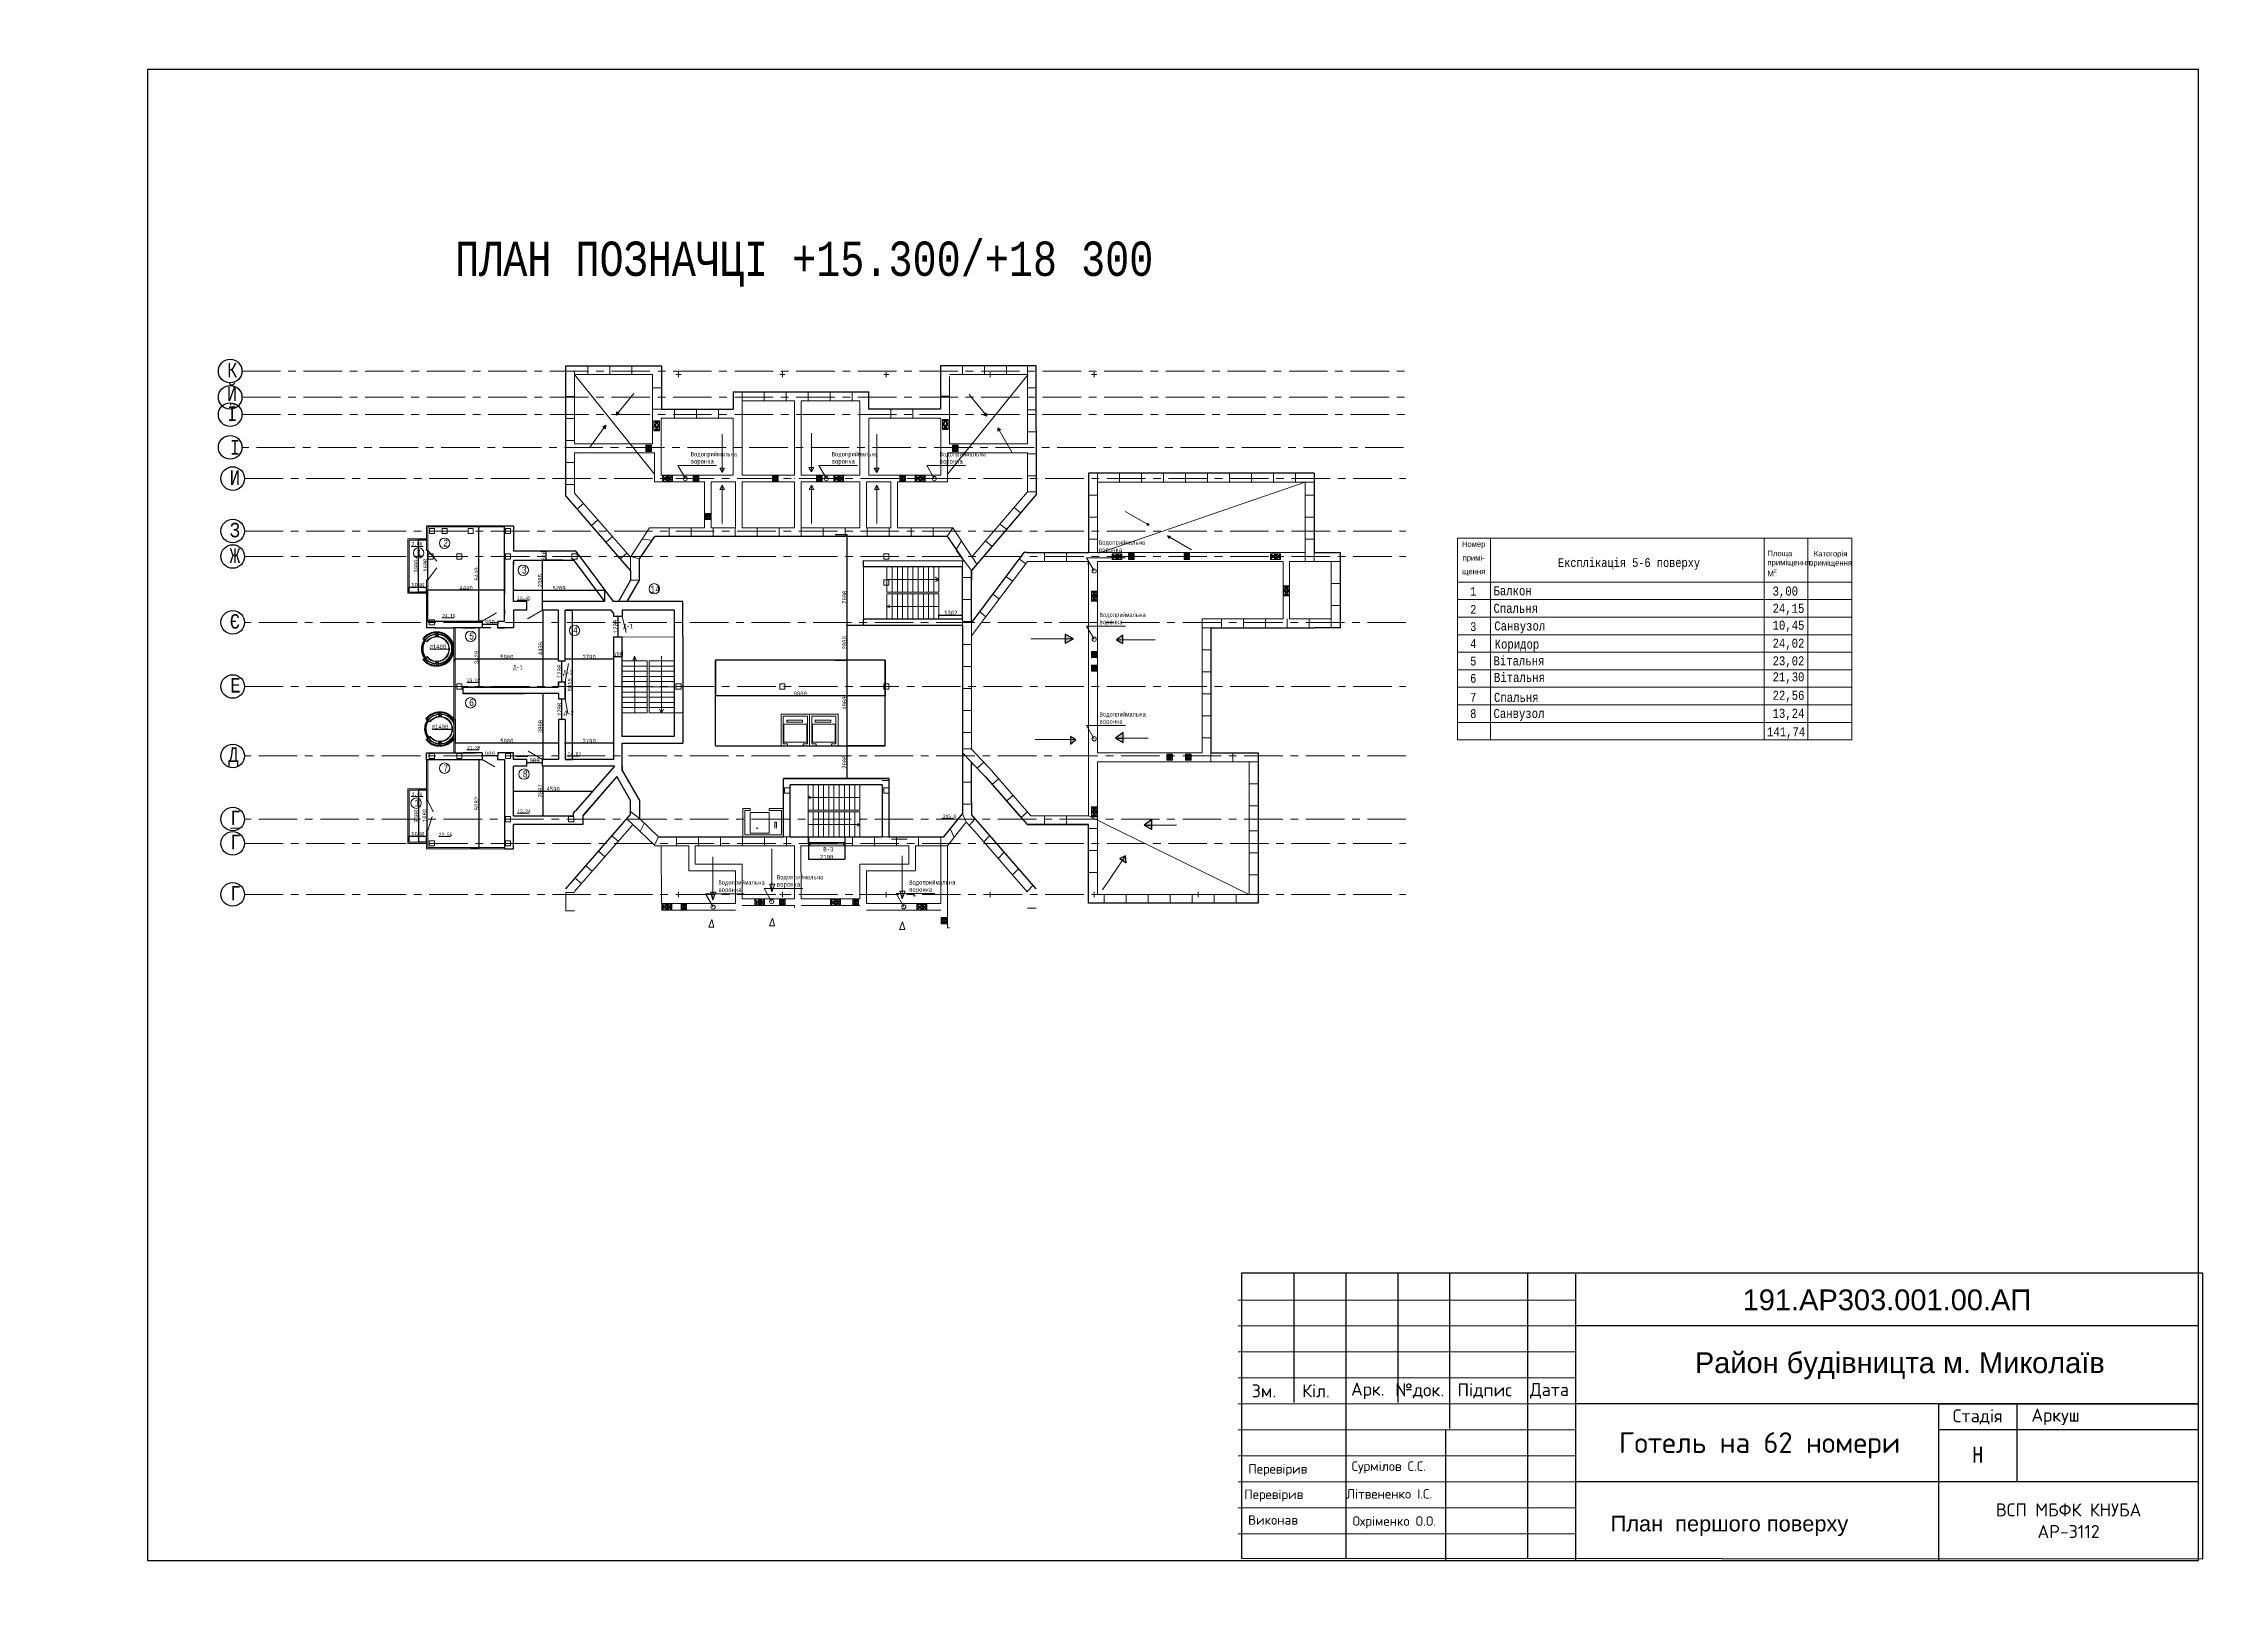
# Model space of a CAD drawing. Header units: millimetres. Extents: x -689206 to 4969298, y -1019800 to 703299.
# Drawn here: x 771506 to 897408, y -677850 to -588819 of the extents above; entities that cross this region are included whole.
import ezdxf

# ---------------------------------------------------------------- set-up
doc = ezdxf.new("R2010")
doc.units = ezdxf.units.MM
doc.linetypes.add('JIS_02_4.0', pattern=[5.5, 4, -1.5])
doc.linetypes.add('осеваяX2', pattern=[101.6, 63.5, -12.7, 12.7, -12.7])
for name, color, linetype, lineweight in [('б', 231, 'Continuous', 30), ('БАЛКОН', 7, 'Continuous', 20), ('Відомість заповнення дверних та віконних прорізів', 7, 'Continuous', 5), ('несущие', 7, 'Continuous', 30), ('ОКНА', 250, 'Continuous', 20), ('ПЕРЕГОРОДКИ', 252, 'Continuous', 9), ('РАЗМЕРЫ', 7, 'Continuous', 9), ('сваи', 7, 'JIS_02_4.0', 30), ('стены', 7, 'Continuous', 20), ('Таблиця Експлікації приміщень', 7, 'Continuous', 5), ('Штамп', 7, 'Continuous', 5)]:
    doc.layers.add(name, color=color, linetype=linetype, lineweight=lineweight)
doc.layers.add('внешняярамка', color=7, linetype='Continuous', lineweight=5, plot=False)
for name, color, linetype in [('кровля', 211, 'Continuous'), ('сетка', 104, 'Continuous'), ('четотам', 7, 'Continuous')]:
    doc.layers.add(name, color=color, linetype=linetype)
doc.styles.get("Standard").update_dxf_attribs({"font": 'arial.ttf'})
doc.styles.add('Аннотативный', font='isocteur.ttf', dxfattribs={"width": 0.7, "height": 250})
doc.dimstyles.new('Аннотативный', dxfattribs={"dimscale": 0, "dimtxt": 250, "dimasz": 100, "dimexe": 1.25, "dimexo": 0.625, "dimtad": 1, "dimdec": 0, "dimtxsty": 'Аннотативный', "dimblk": 'ARCHTICK', "dimcen": 2.5, "dimadec": 0, "dimazin": 0, "dimtfac": 1, "dimtdec": 0, "dimtmove": 0, "dimatfit": 3, "dimfxl": 1, "dimarcsym": 0})

msp = doc.modelspace()

# ---------------------------------------------------------------- texts
at = {"layer": 'Відомість заповнення дверних та віконних прорізів', "ltscale": 50, "insert": (795260.5, -600239.9), "char_height": 1981.599, "width": 49794.183, "attachment_point": 1, "style": 'Аннотативный'}
msp.add_mtext('ПЛАН ПОЗНАЧЦІ +15.300/+18 300', dxfattribs=at)
at = {"layer": 'РАЗМЕРЫ', "lineweight": 5, "ltscale": 35, "width": 7009.377, "attachment_point": 1, "style": 'Аннотативный'}
for s, insert, char_height in [('К', (782103.9, -607239.9), 841.3), ('Й', (782086.3, -608608.4), 841.3), ('Ї', (782103.9, -609749.3), 841.3), ('І', (782262.5, -611692.2), 841.3), ('И', (782253.9, -613441.3), 841.3), ('З', (782253.9, -616468.8), 841.3), ('Ж', (782253.9, -617941.3), 841.3), ('Є', (782253.9, -621739.3), 841.3), ('Е', (782289.2, -625423.7), 841.3), ('Д', (782168.9, -629431.7), 841.3), ('{\\LГ}', (782289.2, -633076.5), 841.28), ('Г', (782289.2, -634475.7), 841.3), ('Г', (782289.2, -637423.7), 841.3)]:
    msp.add_mtext(s, dxfattribs=dict(at, insert=insert, char_height=char_height))
at = {"layer": 'РАЗМЕРЫ', "lineweight": 13, "ltscale": 150, "attachment_point": 1, "style": 'Аннотативный'}
for s, insert, char_height, width in [('Водоприймальна воронка', (808864.1, -612388.4), 250, 850), ('Водоприймальна воронка', (817004.1, -612388.4), 250, 850), ('Водоприймальна воронка', (823234.1, -612388.4), 250, 850), ('1', (793065, -617998.8), 401.1, 1460), ('2', (794570.3, -617438.8), 401.1, 1460), ('Водоприймальна воронка', (832432.2, -617490), 250, 850), ('3', (799107.5, -618998.5), 401.1, 1460), ('14', (806529.8, -620100.3), 401.1, 1460), ('Водоприймальна воронка', (832465.2, -621660.6), 250, 850), ('5', (796070.3, -622808.8), 401.1, 1460), ('4', (802070.3, -622468.8), 401.1, 1460), ('6', (796070.3, -626648.8), 401.1, 1460), ('Водоприймальна воронка', (832465.2, -627400.6), 250, 850), ('7', (794585.8, -630426.2), 401.1, 1460), ('8', (799168.1, -630769.3), 401.1, 1460), ('1', (792919.9, -632436.6), 401.1, 1460), ('Водоприймальна воронка', (813844.1, -636800.6), 250, 850), ('Водоприймальна воронка', (810464.1, -637110.6), 250, 850), ('Водоприймальна воронка', (821474.1, -637100.6), 250, 850)]:
    msp.add_mtext(s, dxfattribs=dict(at, insert=insert, char_height=char_height, width=width))
at = {"layer": 'РАЗМЕРЫ', "char_height": 200, "width": 656.117, "attachment_point": 1, "style": 'Аннотативный'}
for s, insert in [('3.00', (792759.5, -617589.3)), ('24.15', (794520.2, -621739.6)), ('10.45', (798856.1, -620721.7)), ('23.02', (795958.2, -625463.1)), ('21.30', (795958.2, -629348.6)), ('24.02', (801763.5, -629712.1)), ('3.00', (792759.5, -632033.5)), ('13.24', (798856.1, -633012.7)), ('22.56', (794329.1, -634358.7)), ('215.8', (823421.8, -633311.4))]:
    msp.add_mtext(s, dxfattribs=dict(at, insert=insert))
at = {"layer": 'РАЗМЕРЫ', "color": 18, "lineweight": 25, "true_color": 0x000000, "attachment_point": 1, "style": 'Аннотативный'}
for s, insert, char_height, width in [('Експлікація 5-6 поверху', (858935.4, -618514.5), 508.441, 10583.871), ('1', (853867.8, -620177.3), 504.6, 8534.581), ('Балкон', (855211.7, -620132.3), 524.1, 8865.194), ('3,00', (871323.6, -620150), 524.1, 8865.194), ('2', (853867.8, -621214.1), 504.6, 8534.581), ('Спальня', (855211.7, -621143.9), 524.1, 8865.194), ('24,15', (871323.6, -621142.1), 524.1, 8865.194), ('4', (853867.8, -623186.7), 504.6, 8534.581), ('3', (853867.8, -622213.1), 504.6, 8534.581), ('Санвузол', (855259.2, -622162.3), 524.1, 8865.194), ('Коридор', (855279.1, -623213.1), 524.1, 8865.194), ('24,02', (871323.6, -623157.8), 524.1, 8865.194), ('10,45', (871323.6, -622117.1), 524.1, 8865.194), ('5', (853867.8, -624198.3), 504.6, 8534.581), ('Вітальня', (855211.7, -624178.6), 524.1, 8865.194), ('23,02', (871323.6, -624175.7), 524.1, 8865.194), ('6', (853867.8, -625194.9), 504.6, 8534.581), ('Вітальня', (855239.3, -625134.4), 524.1, 8865.194), ('21,30', (871323.6, -625101.2), 524.1, 8865.194), ('7', (853867.8, -626284.7), 504.6, 8534.581), ('Спальня', (855239.3, -626285.1), 524.1, 8865.194), ('22,56', (871323.6, -626163.4), 524.1, 8865.194), ('8', (853867.8, -627233), 504.6, 8534.581), ('Санвузол', (855211.7, -627213.4), 524.1, 8865.194), ('13,24', (871323.6, -627204.1), 524.1, 8865.194), ('141,74', (871002.7, -628267.8), 524.1, 8865.194)]:
    msp.add_mtext(s, dxfattribs=dict(at, insert=insert, char_height=char_height, width=width))
at = {"layer": 'РАЗМЕРЫ', "lineweight": 20, "ltscale": 150, "char_height": 250, "width": 922.913, "attachment_point": 1, "style": 'Аннотативный'}
for s, insert in [('Д-1', (804968, -622315.6)), ('Д-1', (798607.8, -624682.8)), ('Д-2', (801495.1, -624995.3)), ('Д-2', (801539.1, -627322.3)), ('В-3', (816523.9, -635182.6))]:
    msp.add_mtext(s, dxfattribs=dict(at, insert=insert))
at = {"layer": 'четотам', "char_height": 316.117, "attachment_point": 1}
for s, width, heights, insert in [('\\pxsm1.5,qc;Номер примі-\\Pщення', 1896.703, [2473.7], (853118, -617544)), ('\\A1;Площа приміщення, М{\\H0.7x;\\S2^ ;}', 2133.244, [2528.9], (871029.2, -618079.9)), ('\\pxqc;Категорія приміщення', 3020.244, [2429.5], (873161.6, -618095.8))]:
    msp.add_mtext_dynamic_manual_height_columns(s, width=width, gutter_width=1580.6, heights=heights, dxfattribs=dict(at, insert=insert))
at = {"layer": 'Штамп'}
for s, width, heights, insert, char_height, attachment_point in [('191.АР303.001.00.АП', 35964.662, [0], (877925.4, -661324), 1198.822, 5), ('Район будівницта м. Миколаїв', 36847.409, [0], (878668.2, -665122.9), 1198.822, 5), ('\\pxqc;{\\fISOCPEUR|b0|i0|c204|p34;Зм.}', 2997.055, [0], (841960.7, -666568.9), 749.264, 5), ('\\pxqc;{\\fISOCPEUR|b0|i0|c204|p34;Кіл.}', 2997.055, [0], (844957.8, -666568.9), 749.264, 5), ('\\pxqc;{\\fISOCPEUR|b0|i0|c204|p34;Арк.}', 2997.055, [0], (847954.8, -666568.9), 749.264, 5), ('\\pxqc;{\\fISOCPEUR|b0|i0|c204|p34;№док.}', 2997.055, [0], (850951.9, -666568.9), 749.264, 5), ('\\pxqc;{\\fISOCPEUR|b0|i0|c204|p34;Підпис}', 4495.583, [0], (854698.2, -666568.9), 749.264, 5), ('\\pxqc;{\\fISOCPEUR|b0|i0|c204|p34;Дата}', 2997.055, [0], (858444.5, -666568.9), 749.264, 5), ('\\pxqc;{\\fISOCPEUR|b0|i0|c204|p34;Стадія}', 4495.583, [0], (883170.2, -668067.4), 749.264, 5), ('\\pxqc;{\\fISOCPEUR|b0|i0|c204|p34;Аркуш}', 4495.583, [0], (887665.8, -668067.4), 749.264, 5), ('\\pxqc;{\\fISOCPEUR|b0|i0|c204|p34;Готель на 62 номери}', 20814.086, [0], (870575.1, -669715.2), 1198.822, 5), ('\\pxql;{\\fISOCPEUR|b0|i0|c204|p34;Перевірив}', 5994.11, [0], (844052.6, -671141.8), 549.404, 5), ('\\pxql;{\\fISOCPEUR|b0|i0|c204|p34;Сурмілов С.С.}', 5994.11, [0], (850020.9, -670987.1), 549.404, 5), ('\\pxql;{\\fISOCPEUR|b0|i0|c204|p34;Перевірив}', 5994.11, [0], (843820.4, -672614.5), 549.404, 5), ('\\pxql;{\\fISOCPEUR|b0|i0|c204|p34;Літвененко І.С.}', 5994.11, [0], (849711.3, -672511.4), 549.404, 5), ('\\pxqc;{\\fISOCPEUR|b0|i0|c204|p34;ВСП МБФК КНУБА^JАР-3112}', 14985.276, [0], (895907.7, -674061.5), 749.264, 6), ('\\pxql;{\\fISOCPEUR|b0|i0|c204|p34;Виконав}', 5994.11, [0], (844040.9, -674019.5), 549.404, 5), ('\\pxql;{\\fISOCPEUR|b0|i0|c204|p34;Охріменко О.О.}', 5994.11, [0], (850072.5, -674154.5), 549.404, 5), ('\\pxqc;План  першого поверху', 17450.903, [3556.5], (868834.8, -674362.5), 899.276, 5)]:
    msp.add_mtext_dynamic_manual_height_columns(s, width=width, gutter_width=3746.3, heights=heights, dxfattribs=dict(at, insert=insert, char_height=char_height, attachment_point=attachment_point))
at = {"layer": 'Штамп', "insert": (885418, -670244.3), "char_height": 915.67, "width": 4495.583, "attachment_point": 6, "style": 'Аннотативный'}
msp.add_mtext('\\pxqc;Н', dxfattribs=at)

# ---------------------------------------------------------------- blocks, each defined once
blk = doc.blocks.new('_ArchTick')
at = {"color": 0, "linetype": 'ByBlock', "const_width": 0.15}
blk.add_lwpolyline([(-0.5, -0.5), (0.5, 0.5)], dxfattribs=at)
blk = doc.blocks.new('*D4831')
at = {"layer": 'Defpoints', "color": 0, "lineweight": 5, "transparency": 16777216}
for p in [(797321, -622530), (796636, -625950), (797321, -625950)]:
    blk.add_point(p, dxfattribs=at)
at = {"layer": 'стены', "color": 0, "lineweight": -2, "transparency": 16777216}
for p, q in [((797321, -622530), (796635, -622530)), ((796636, -622530), (796636, -625950)), ((797321, -625950), (796635, -625950))]:
    blk.add_line(p, q, dxfattribs=at)
at = {"layer": 'стены', "color": 0, "lineweight": -2, "transparency": 16777216, "xscale": 100, "yscale": 100, "zscale": 100}
for p, rotation in [((796636, -622530), 90), ((796636, -625950), 270)]:
    blk.add_blockref('_ArchTick', p, dxfattribs=dict(at, rotation=rotation))
at = {"layer": 'стены', "color": 0, "lineweight": 5, "transparency": 16777216, "insert": (796511, -624240), "char_height": 250, "attachment_point": 5, "rotation": 90, "style": 'Аннотативный'}
blk.add_mtext('3420', dxfattribs=at)
blk = doc.blocks.new('*D4822')
at = {"layer": 'Defpoints', "color": 0, "lineweight": 5, "transparency": 16777216}
for p in [(801418, -626631), (801418, -626631), (801418, -627830)]:
    blk.add_point(p, dxfattribs=at)
at = {"layer": 'стены', "color": 0, "lineweight": -2, "transparency": 16777216}
for p, q in [((801418, -627830), (801418, -626631)), ((801419, -626631), (801420, -626631)), ((801419, -627830), (801420, -627830))]:
    blk.add_line(p, q, dxfattribs=at)
at = {"layer": 'стены', "color": 0, "lineweight": -2, "transparency": 16777216, "xscale": 100, "yscale": 100, "zscale": 100}
for p, rotation in [((801418, -626631), 90), ((801418, -627830), 270)]:
    blk.add_blockref('_ArchTick', p, dxfattribs=dict(at, rotation=rotation))
at = {"layer": 'стены', "color": 0, "lineweight": 5, "transparency": 16777216, "insert": (801293, -627230), "char_height": 250, "attachment_point": 5, "rotation": 90, "style": 'Аннотативный'}
blk.add_mtext('1200', dxfattribs=at)
blk = doc.blocks.new('*D4823')
at = {"layer": 'Defpoints', "color": 0, "lineweight": 5, "transparency": 16777216}
for p in [(801418, -624450), (801418, -624450), (801418, -625650)]:
    blk.add_point(p, dxfattribs=at)
at = {"layer": 'стены', "color": 0, "lineweight": -2, "transparency": 16777216}
for p, q in [((801418, -625650), (801418, -624450)), ((801419, -624450), (801420, -624450)), ((801419, -625650), (801420, -625650))]:
    blk.add_line(p, q, dxfattribs=at)
at = {"layer": 'стены', "color": 0, "lineweight": -2, "transparency": 16777216, "xscale": 100, "yscale": 100, "zscale": 100}
for p, rotation in [((801418, -624450), 90), ((801418, -625650), 270)]:
    blk.add_blockref('_ArchTick', p, dxfattribs=dict(at, rotation=rotation))
at = {"layer": 'стены', "color": 0, "lineweight": 5, "transparency": 16777216, "insert": (801293, -625050), "char_height": 250, "attachment_point": 5, "rotation": 90, "style": 'Аннотативный'}
blk.add_mtext('1200', dxfattribs=at)
blk = doc.blocks.new('*D4824')
at = {"layer": 'Defpoints', "color": 0, "linetype": 'ByBlock', "lineweight": 5, "transparency": 16777216}
for p in [(793153, -617470), (793609, -617470), (793609, -620470)]:
    blk.add_point(p, dxfattribs=at)
at = {"layer": 'б', "color": 0, "linetype": 'ByBlock', "lineweight": -2, "transparency": 16777216}
for p, q in [((793608, -617470), (793152, -617470)), ((793153, -620470), (793153, -617470)), ((793608, -620470), (793152, -620470))]:
    blk.add_line(p, q, dxfattribs=at)
at = {"layer": 'б', "color": 0, "linetype": 'ByBlock', "lineweight": -2, "transparency": 16777216, "xscale": 100, "yscale": 100, "zscale": 100}
for p, rotation in [((793153, -617470), 90), ((793153, -620470), 270)]:
    blk.add_blockref('_ArchTick', p, dxfattribs=dict(at, rotation=rotation))
at = {"layer": 'б', "color": 0, "linetype": 'ByBlock', "lineweight": 5, "transparency": 16777216, "insert": (793027, -618970), "char_height": 250, "attachment_point": 5, "rotation": 90, "style": 'Аннотативный'}
blk.add_mtext('3000', dxfattribs=at)
blk = doc.blocks.new('*D4825')
at = {"layer": 'Defpoints', "color": 0, "linetype": 'ByBlock', "lineweight": 5, "transparency": 16777216}
for p in [(792609, -620197), (792609, -620470), (793609, -620470)]:
    blk.add_point(p, dxfattribs=at)
at = {"layer": 'б', "color": 0, "linetype": 'ByBlock', "lineweight": -2, "transparency": 16777216}
for p, q in [((792609, -620469), (792609, -620196)), ((793609, -620197), (792609, -620197)), ((793609, -620469), (793609, -620196))]:
    blk.add_line(p, q, dxfattribs=at)
at = {"layer": 'б', "color": 0, "linetype": 'ByBlock', "lineweight": -2, "transparency": 16777216, "xscale": 100, "yscale": 100, "zscale": 100, "rotation": 180}
blk.add_blockref('_ArchTick', (792609, -620197), dxfattribs=at)
at = {"layer": 'б', "color": 0, "linetype": 'ByBlock', "lineweight": -2, "transparency": 16777216, "xscale": 100, "yscale": 100, "zscale": 100}
blk.add_blockref('_ArchTick', (793609, -620197), dxfattribs=at)
at = {"layer": 'б', "color": 0, "linetype": 'ByBlock', "lineweight": 5, "transparency": 16777216, "insert": (793109, -620071), "char_height": 250, "attachment_point": 5, "style": 'Аннотативный'}
blk.add_mtext('1000', dxfattribs=at)
blk = doc.blocks.new('*D4832')
at = {"layer": 'Defpoints', "color": 0, "linetype": 'ByBlock', "lineweight": 5, "transparency": 16777216}
for p in [(793609, -631903), (793153, -634903), (793609, -634903)]:
    blk.add_point(p, dxfattribs=at)
at = {"layer": 'б', "color": 0, "linetype": 'ByBlock', "lineweight": -2, "transparency": 16777216}
for p, q in [((793608, -631903), (793152, -631903)), ((793153, -631903), (793153, -634903)), ((793608, -634903), (793152, -634903))]:
    blk.add_line(p, q, dxfattribs=at)
at = {"layer": 'б', "color": 0, "linetype": 'ByBlock', "lineweight": -2, "transparency": 16777216, "xscale": 100, "yscale": 100, "zscale": 100}
for p, rotation in [((793153, -631903), 90), ((793153, -634903), 270)]:
    blk.add_blockref('_ArchTick', p, dxfattribs=dict(at, rotation=rotation))
at = {"layer": 'б', "color": 0, "linetype": 'ByBlock', "lineweight": 5, "transparency": 16777216, "insert": (793027, -633403), "char_height": 250, "attachment_point": 5, "rotation": 90, "style": 'Аннотативный'}
blk.add_mtext('3000', dxfattribs=at)
blk = doc.blocks.new('*D4833')
at = {"layer": 'Defpoints', "color": 0, "linetype": 'ByBlock', "lineweight": 5, "transparency": 16777216}
for p in [(792609, -634567), (792609, -634903), (793609, -634903)]:
    blk.add_point(p, dxfattribs=at)
at = {"layer": 'б', "color": 0, "linetype": 'ByBlock', "lineweight": -2, "transparency": 16777216}
for p, q in [((792609, -634902), (792609, -634566)), ((793609, -634567), (792609, -634567)), ((793609, -634902), (793609, -634566))]:
    blk.add_line(p, q, dxfattribs=at)
at = {"layer": 'б', "color": 0, "linetype": 'ByBlock', "lineweight": -2, "transparency": 16777216, "xscale": 100, "yscale": 100, "zscale": 100, "rotation": 180}
blk.add_blockref('_ArchTick', (792609, -634567), dxfattribs=at)
at = {"layer": 'б', "color": 0, "linetype": 'ByBlock', "lineweight": -2, "transparency": 16777216, "xscale": 100, "yscale": 100, "zscale": 100}
blk.add_blockref('_ArchTick', (793609, -634567), dxfattribs=at)
at = {"layer": 'б', "color": 0, "linetype": 'ByBlock', "lineweight": 5, "transparency": 16777216, "insert": (793109, -634442), "char_height": 250, "attachment_point": 5, "style": 'Аннотативный'}
blk.add_mtext('1000', dxfattribs=at)
blk = doc.blocks.new('*D4834')
at = {"layer": 'Defpoints', "color": 0, "linetype": 'ByBlock', "lineweight": 5, "transparency": 16777216}
for p in [(800193, -618110), (800514, -618110), (800193, -618620)]:
    blk.add_point(p, dxfattribs=at)
at = {"layer": 'РАЗМЕРЫ', "color": 0, "linetype": 'ByBlock', "lineweight": -2, "transparency": 16777216}
for p, q in [((800193, -618110), (800516, -618110)), ((800514, -618620), (800514, -618110)), ((800193, -618620), (800516, -618620))]:
    blk.add_line(p, q, dxfattribs=at)
at = {"layer": 'РАЗМЕРЫ', "color": 0, "linetype": 'ByBlock', "lineweight": -2, "transparency": 16777216, "xscale": 100, "yscale": 100, "zscale": 100}
for p, rotation in [((800514, -618110), 90), ((800514, -618620), 270)]:
    blk.add_blockref('_ArchTick', p, dxfattribs=dict(at, rotation=rotation))
at = {"layer": 'РАЗМЕРЫ', "color": 0, "linetype": 'ByBlock', "lineweight": 5, "transparency": 16777216, "insert": (800389, -618365), "char_height": 250, "attachment_point": 5, "rotation": 90, "style": 'Аннотативный'}
blk.add_mtext('510', dxfattribs=at)
blk = doc.blocks.new('*D4835')
at = {"layer": 'Defpoints', "color": 0, "linetype": 'ByBlock', "lineweight": 5, "transparency": 16777216}
for p in [(801608, -629192), (801608, -629230), (804398, -629230)]:
    blk.add_point(p, dxfattribs=at)
at = {"layer": 'РАЗМЕРЫ', "color": 0, "linetype": 'ByBlock', "lineweight": -2, "transparency": 16777216}
for p, q in [((801608, -629230), (801608, -629190)), ((804398, -629192), (801608, -629192)), ((804398, -629230), (804398, -629190))]:
    blk.add_line(p, q, dxfattribs=at)
at = {"layer": 'РАЗМЕРЫ', "color": 0, "linetype": 'ByBlock', "lineweight": -2, "transparency": 16777216, "xscale": 100, "yscale": 100, "zscale": 100, "rotation": 180}
blk.add_blockref('_ArchTick', (801608, -629192), dxfattribs=at)
at = {"layer": 'РАЗМЕРЫ', "color": 0, "linetype": 'ByBlock', "lineweight": -2, "transparency": 16777216, "xscale": 100, "yscale": 100, "zscale": 100}
blk.add_blockref('_ArchTick', (804398, -629192), dxfattribs=at)
at = {"layer": 'РАЗМЕРЫ', "color": 0, "linetype": 'ByBlock', "lineweight": 5, "transparency": 16777216, "insert": (803003, -629066), "char_height": 250, "attachment_point": 5, "style": 'Аннотативный'}
blk.add_mtext('2790', dxfattribs=at)
blk = doc.blocks.new('*D4836')
at = {"layer": 'Defpoints', "color": 0, "linetype": 'ByBlock', "lineweight": 5, "transparency": 16777216}
for p in [(801608, -624343), (801608, -624343), (804398, -624343)]:
    blk.add_point(p, dxfattribs=at)
at = {"layer": 'РАЗМЕРЫ', "color": 0, "linetype": 'ByBlock', "lineweight": -2, "transparency": 16777216}
for p, q in [((804398, -624343), (801608, -624343)), ((801608, -624344), (801608, -624345)), ((804398, -624344), (804398, -624345))]:
    blk.add_line(p, q, dxfattribs=at)
at = {"layer": 'РАЗМЕРЫ', "color": 0, "linetype": 'ByBlock', "lineweight": -2, "transparency": 16777216, "xscale": 100, "yscale": 100, "zscale": 100, "rotation": 180}
blk.add_blockref('_ArchTick', (801608, -624343), dxfattribs=at)
at = {"layer": 'РАЗМЕРЫ', "color": 0, "linetype": 'ByBlock', "lineweight": -2, "transparency": 16777216, "xscale": 100, "yscale": 100, "zscale": 100}
blk.add_blockref('_ArchTick', (804398, -624343), dxfattribs=at)
at = {"layer": 'РАЗМЕРЫ', "color": 0, "linetype": 'ByBlock', "lineweight": 5, "transparency": 16777216, "insert": (803003, -624218), "char_height": 250, "attachment_point": 5, "style": 'Аннотативный'}
blk.add_mtext('2790', dxfattribs=at)
blk = doc.blocks.new('*D4826')
at = {"layer": 'Defpoints', "color": 0, "linetype": 'ByBlock', "lineweight": 5, "transparency": 16777216}
for p in [(810289, -624397), (820089, -624397), (810289, -626461)]:
    blk.add_point(p, dxfattribs=at)
at = {"layer": 'РАЗМЕРЫ', "color": 0, "linetype": 'ByBlock', "lineweight": -2, "transparency": 16777216}
for p, q in [((810289, -624397), (810289, -626462)), ((820089, -624397), (820089, -626462)), ((820089, -626461), (810289, -626461))]:
    blk.add_line(p, q, dxfattribs=at)
at = {"layer": 'РАЗМЕРЫ', "color": 0, "linetype": 'ByBlock', "lineweight": -2, "transparency": 16777216, "xscale": 100, "yscale": 100, "zscale": 100, "rotation": 180}
blk.add_blockref('_ArchTick', (810289, -626461), dxfattribs=at)
at = {"layer": 'РАЗМЕРЫ', "color": 0, "linetype": 'ByBlock', "lineweight": -2, "transparency": 16777216, "xscale": 100, "yscale": 100, "zscale": 100}
blk.add_blockref('_ArchTick', (820089, -626461), dxfattribs=at)
at = {"layer": 'РАЗМЕРЫ', "color": 0, "linetype": 'ByBlock', "lineweight": 5, "transparency": 16777216, "insert": (815189, -626335), "char_height": 250, "attachment_point": 5, "style": 'Аннотативный'}
blk.add_mtext('9800', dxfattribs=at)
blk = doc.blocks.new('*D4827')
at = {"layer": 'Defpoints', "color": 0, "linetype": 'ByBlock', "lineweight": 5, "transparency": 16777216}
for p in [(817207, -617138), (817207, -624397), (817876, -624397)]:
    blk.add_point(p, dxfattribs=at)
at = {"layer": 'РАЗМЕРЫ', "color": 0, "linetype": 'ByBlock', "lineweight": -2, "transparency": 16777216}
for p, q in [((817208, -617138), (817877, -617138)), ((817876, -617138), (817876, -624397)), ((817208, -624397), (817877, -624397))]:
    blk.add_line(p, q, dxfattribs=at)
at = {"layer": 'РАЗМЕРЫ', "color": 0, "linetype": 'ByBlock', "lineweight": -2, "transparency": 16777216, "xscale": 100, "yscale": 100, "zscale": 100}
for p, rotation in [((817876, -617138), 90), ((817876, -624397), 270)]:
    blk.add_blockref('_ArchTick', p, dxfattribs=dict(at, rotation=rotation))
at = {"layer": 'РАЗМЕРЫ', "color": 0, "linetype": 'ByBlock', "lineweight": 5, "transparency": 16777216, "insert": (817750, -620767), "char_height": 250, "attachment_point": 5, "rotation": 90, "style": 'Аннотативный'}
blk.add_mtext('7690', dxfattribs=at)
blk = doc.blocks.new('*D4828')
at = {"layer": 'Defpoints', "color": 0, "linetype": 'ByBlock', "lineweight": 5, "transparency": 16777216}
for p in [(820089, -624397), (817876, -629352), (820089, -629352)]:
    blk.add_point(p, dxfattribs=at)
at = {"layer": 'РАЗМЕРЫ', "color": 0, "linetype": 'ByBlock', "lineweight": -2, "transparency": 16777216}
for p, q in [((820089, -624397), (817874, -624397)), ((817876, -624397), (817876, -629352)), ((820089, -629352), (817874, -629352))]:
    blk.add_line(p, q, dxfattribs=at)
at = {"layer": 'РАЗМЕРЫ', "color": 0, "linetype": 'ByBlock', "lineweight": -2, "transparency": 16777216, "xscale": 100, "yscale": 100, "zscale": 100}
for p, rotation in [((817876, -624397), 90), ((817876, -629352), 270)]:
    blk.add_blockref('_ArchTick', p, dxfattribs=dict(at, rotation=rotation))
at = {"layer": 'РАЗМЕРЫ', "color": 0, "linetype": 'ByBlock', "lineweight": 5, "transparency": 16777216, "insert": (817750, -626875), "char_height": 250, "attachment_point": 5, "rotation": 90, "style": 'Аннотативный'}
blk.add_mtext('4960', dxfattribs=at)
blk = doc.blocks.new('*D4829')
at = {"layer": 'Defpoints', "color": 0, "linetype": 'ByBlock', "lineweight": 5, "transparency": 16777216}
for p in [(817874, -629352), (817876, -631222), (818936, -631222)]:
    blk.add_point(p, dxfattribs=at)
at = {"layer": 'РАЗМЕРЫ', "color": 0, "linetype": 'ByBlock', "lineweight": -2, "transparency": 16777216}
for p, q in [((817875, -629352), (817877, -629352)), ((817876, -629352), (817876, -631222)), ((818935, -631222), (817874, -631222))]:
    blk.add_line(p, q, dxfattribs=at)
at = {"layer": 'РАЗМЕРЫ', "color": 0, "linetype": 'ByBlock', "lineweight": -2, "transparency": 16777216, "xscale": 100, "yscale": 100, "zscale": 100}
for p, rotation in [((817876, -629352), 90), ((817876, -631222), 270)]:
    blk.add_blockref('_ArchTick', p, dxfattribs=dict(at, rotation=rotation))
at = {"layer": 'РАЗМЕРЫ', "color": 0, "linetype": 'ByBlock', "lineweight": 5, "transparency": 16777216, "insert": (817750, -630287), "char_height": 250, "attachment_point": 5, "rotation": 90, "style": 'Аннотативный'}
blk.add_mtext('2000', dxfattribs=at)
blk = doc.blocks.new('*D4830')
at = {"layer": 'Defpoints', "color": 0, "linetype": 'ByBlock', "lineweight": 5, "transparency": 16777216}
for p in [(818846, -622398), (817877, -624397), (818846, -624397)]:
    blk.add_point(p, dxfattribs=at)
at = {"layer": 'РАЗМЕРЫ', "color": 0, "linetype": 'ByBlock', "lineweight": -2, "transparency": 16777216}
for p, q in [((818845, -622398), (817876, -622398)), ((817877, -622398), (817877, -624397)), ((818845, -624397), (817876, -624397))]:
    blk.add_line(p, q, dxfattribs=at)
at = {"layer": 'РАЗМЕРЫ', "color": 0, "linetype": 'ByBlock', "lineweight": -2, "transparency": 16777216, "xscale": 100, "yscale": 100, "zscale": 100}
for p, rotation in [((817877, -622398), 90), ((817877, -624397), 270)]:
    blk.add_blockref('_ArchTick', p, dxfattribs=dict(at, rotation=rotation))
at = {"layer": 'РАЗМЕРЫ', "color": 0, "linetype": 'ByBlock', "lineweight": 5, "transparency": 16777216, "insert": (817751, -623397), "char_height": 250, "attachment_point": 5, "rotation": 90, "style": 'Аннотативный'}
blk.add_mtext('2000', dxfattribs=at)
blk = doc.blocks.new('*D4838')
at = {"layer": 'Defpoints', "color": 0, "linetype": 'ByBlock', "lineweight": 5, "ltscale": 35, "transparency": 16777216}
for p in [(804398, -624181), (804908, -623854), (804908, -624181)]:
    blk.add_point(p, dxfattribs=at)
at = {"layer": 'РАЗМЕРЫ', "color": 0, "linetype": 'ByBlock', "lineweight": -2, "ltscale": 35, "transparency": 16777216}
for p, q in [((804398, -624180), (804398, -624179)), ((804398, -624181), (804908, -624181)), ((804908, -623854), (804908, -624182))]:
    blk.add_line(p, q, dxfattribs=at)
at = {"layer": 'РАЗМЕРЫ', "color": 0, "linetype": 'ByBlock', "lineweight": -2, "ltscale": 35, "transparency": 16777216, "xscale": 100, "yscale": 100, "zscale": 100, "rotation": 180}
blk.add_blockref('_ArchTick', (804398, -624181), dxfattribs=at)
at = {"layer": 'РАЗМЕРЫ', "color": 0, "linetype": 'ByBlock', "lineweight": -2, "ltscale": 35, "transparency": 16777216, "xscale": 100, "yscale": 100, "zscale": 100}
blk.add_blockref('_ArchTick', (804908, -624181), dxfattribs=at)
at = {"layer": 'РАЗМЕРЫ', "color": 0, "linetype": 'ByBlock', "lineweight": 5, "ltscale": 35, "transparency": 16777216, "insert": (804653, -624055), "char_height": 250, "attachment_point": 5, "style": 'Аннотативный'}
blk.add_mtext('510', dxfattribs=at)
blk = doc.blocks.new('*D4837')
at = {"layer": 'Defpoints', "color": 0, "linetype": 'ByBlock', "lineweight": 5, "transparency": 16777216}
for p in [(815662, -634602), (817762, -634602), (817762, -635888)]:
    blk.add_point(p, dxfattribs=at)
at = {"layer": 'РАЗМЕРЫ', "color": 0, "linetype": 'ByBlock', "lineweight": -2, "transparency": 16777216}
for p, q in [((815662, -634603), (815662, -635890)), ((817762, -634603), (817762, -635890)), ((815662, -635888), (817762, -635888))]:
    blk.add_line(p, q, dxfattribs=at)
at = {"layer": 'РАЗМЕРЫ', "color": 0, "linetype": 'ByBlock', "lineweight": -2, "transparency": 16777216, "xscale": 100, "yscale": 100, "zscale": 100, "rotation": 180}
blk.add_blockref('_ArchTick', (815662, -635888), dxfattribs=at)
at = {"layer": 'РАЗМЕРЫ', "color": 0, "linetype": 'ByBlock', "lineweight": -2, "transparency": 16777216, "xscale": 100, "yscale": 100, "zscale": 100}
blk.add_blockref('_ArchTick', (817762, -635888), dxfattribs=at)
at = {"layer": 'РАЗМЕРЫ', "color": 0, "linetype": 'ByBlock', "lineweight": 5, "transparency": 16777216, "insert": (816712, -635763), "char_height": 250, "attachment_point": 5, "style": 'Аннотативный'}
blk.add_mtext('2100', dxfattribs=at)
blk = doc.blocks.new('*D4839')
at = {"layer": 'Defpoints', "color": 0, "lineweight": 5, "ltscale": 35, "transparency": 16777216}
for p in [(793644, -632521), (793644, -632521), (793644, -634201)]:
    blk.add_point(p, dxfattribs=at)
at = {"layer": 'РАЗМЕРЫ', "color": 0, "lineweight": -2, "ltscale": 35, "transparency": 16777216}
for p, q in [((793644, -634201), (793644, -632521)), ((793645, -632521), (793645, -632521)), ((793645, -634201), (793645, -634201))]:
    blk.add_line(p, q, dxfattribs=at)
at = {"layer": 'РАЗМЕРЫ', "color": 0, "lineweight": -2, "ltscale": 35, "transparency": 16777216, "xscale": 100, "yscale": 100, "zscale": 100}
for p, rotation in [((793644, -632521), 90), ((793644, -634201), 270)]:
    blk.add_blockref('_ArchTick', p, dxfattribs=dict(at, rotation=rotation))
at = {"layer": 'РАЗМЕРЫ', "color": 0, "lineweight": 9, "ltscale": 35, "transparency": 16777216, "insert": (793518, -633361), "char_height": 250, "attachment_point": 5, "rotation": 90, "style": 'Аннотативный'}
blk.add_mtext('1680', dxfattribs=at)
blk = doc.blocks.new('*D4840')
at = {"layer": 'Defpoints', "color": 0, "lineweight": 5, "ltscale": 35, "transparency": 16777216}
for p in [(793679, -618080), (793679, -618080), (793679, -619760)]:
    blk.add_point(p, dxfattribs=at)
at = {"layer": 'РАЗМЕРЫ', "color": 0, "lineweight": -2, "ltscale": 35, "transparency": 16777216}
for p, q in [((793679, -619760), (793679, -618080)), ((793680, -618080), (793680, -618080)), ((793680, -619760), (793680, -619760))]:
    blk.add_line(p, q, dxfattribs=at)
at = {"layer": 'РАЗМЕРЫ', "color": 0, "lineweight": -2, "ltscale": 35, "transparency": 16777216, "xscale": 100, "yscale": 100, "zscale": 100}
for p, rotation in [((793679, -618080), 90), ((793679, -619760), 270)]:
    blk.add_blockref('_ArchTick', p, dxfattribs=dict(at, rotation=rotation))
at = {"layer": 'РАЗМЕРЫ', "color": 0, "lineweight": 9, "ltscale": 35, "transparency": 16777216, "insert": (793553, -618920), "char_height": 250, "attachment_point": 5, "rotation": 90, "style": 'Аннотативный'}
blk.add_mtext('1680', dxfattribs=at)
blk = doc.blocks.new('*D4841')
at = {"layer": 'Defpoints', "color": 0, "lineweight": 5, "ltscale": 35, "transparency": 16777216}
for p in [(804653, -621850), (804653, -623051), (804653, -623051)]:
    blk.add_point(p, dxfattribs=at)
at = {"layer": 'РАЗМЕРЫ', "color": 0, "lineweight": -2, "ltscale": 35, "transparency": 16777216}
for p, q in [((804653, -621850), (804652, -621850)), ((804653, -621850), (804653, -623051)), ((804653, -623051), (804652, -623051))]:
    blk.add_line(p, q, dxfattribs=at)
at = {"layer": 'РАЗМЕРЫ', "color": 0, "lineweight": -2, "ltscale": 35, "transparency": 16777216, "xscale": 100, "yscale": 100, "zscale": 100}
for p, rotation in [((804653, -621850), 90), ((804653, -623051), 270)]:
    blk.add_blockref('_ArchTick', p, dxfattribs=dict(at, rotation=rotation))
at = {"layer": 'РАЗМЕРЫ', "color": 0, "lineweight": 5, "ltscale": 35, "transparency": 16777216, "insert": (804528, -622451), "char_height": 250, "attachment_point": 5, "rotation": 90, "style": 'Аннотативный'}
blk.add_mtext('1200', dxfattribs=at)
blk = doc.blocks.new('*D4842')
at = {"layer": 'Defpoints', "color": 0, "lineweight": 5, "ltscale": 35, "transparency": 16777216}
for p in [(824558, -621795), (823196, -622018), (824558, -622018)]:
    blk.add_point(p, dxfattribs=at)
at = {"layer": 'РАЗМЕРЫ', "color": 0, "lineweight": -2, "ltscale": 35, "transparency": 16777216}
for p, q in [((823196, -622017), (823196, -621794)), ((823196, -621795), (824558, -621795)), ((824558, -622017), (824558, -621794))]:
    blk.add_line(p, q, dxfattribs=at)
at = {"layer": 'РАЗМЕРЫ', "color": 0, "lineweight": -2, "ltscale": 35, "transparency": 16777216, "xscale": 100, "yscale": 100, "zscale": 100, "rotation": 180}
blk.add_blockref('_ArchTick', (823196, -621795), dxfattribs=at)
at = {"layer": 'РАЗМЕРЫ', "color": 0, "lineweight": -2, "ltscale": 35, "transparency": 16777216, "xscale": 100, "yscale": 100, "zscale": 100}
blk.add_blockref('_ArchTick', (824558, -621795), dxfattribs=at)
at = {"layer": 'РАЗМЕРЫ', "color": 0, "lineweight": 5, "ltscale": 35, "transparency": 16777216, "insert": (823877, -621670), "char_height": 250, "attachment_point": 5, "style": 'Аннотативный'}
blk.add_mtext('1362', dxfattribs=at)
blk = doc.blocks.new('*D4843')
at = {"layer": 'Defpoints', "color": 0, "lineweight": 5, "ltscale": 35, "transparency": 16777216}
for p in [(796820, -622340), (796820, -622340), (797720, -622340)]:
    blk.add_point(p, dxfattribs=at)
at = {"layer": 'РАЗМЕРЫ', "color": 0, "lineweight": -2, "ltscale": 35, "transparency": 16777216}
for p, q in [((796820, -622340), (796820, -622339)), ((797720, -622340), (796820, -622340)), ((797720, -622340), (797720, -622339))]:
    blk.add_line(p, q, dxfattribs=at)
at = {"layer": 'РАЗМЕРЫ', "color": 0, "lineweight": -2, "ltscale": 35, "transparency": 16777216, "xscale": 100, "yscale": 100, "zscale": 100, "rotation": 180}
blk.add_blockref('_ArchTick', (796820, -622340), dxfattribs=at)
at = {"layer": 'РАЗМЕРЫ', "color": 0, "lineweight": -2, "ltscale": 35, "transparency": 16777216, "xscale": 100, "yscale": 100, "zscale": 100}
blk.add_blockref('_ArchTick', (797720, -622340), dxfattribs=at)
at = {"layer": 'РАЗМЕРЫ', "color": 0, "lineweight": 5, "ltscale": 35, "transparency": 16777216, "insert": (797270, -622215), "char_height": 250, "attachment_point": 5, "style": 'Аннотативный'}
blk.add_mtext('900', dxfattribs=at)
blk = doc.blocks.new('*D4844')
at = {"layer": 'Defpoints', "color": 0, "lineweight": 5, "ltscale": 35, "transparency": 16777216}
for p in [(796820, -629928), (796820, -629928), (797720, -629940)]:
    blk.add_point(p, dxfattribs=at)
at = {"layer": 'РАЗМЕРЫ', "color": 0, "lineweight": -2, "ltscale": 35, "transparency": 16777216}
for p, q in [((796820, -629928), (796820, -629927)), ((797720, -629928), (796820, -629928)), ((797720, -629940), (797720, -629927))]:
    blk.add_line(p, q, dxfattribs=at)
at = {"layer": 'РАЗМЕРЫ', "color": 0, "lineweight": -2, "ltscale": 35, "transparency": 16777216, "xscale": 100, "yscale": 100, "zscale": 100, "rotation": 180}
blk.add_blockref('_ArchTick', (796820, -629928), dxfattribs=at)
at = {"layer": 'РАЗМЕРЫ', "color": 0, "lineweight": -2, "ltscale": 35, "transparency": 16777216, "xscale": 100, "yscale": 100, "zscale": 100}
blk.add_blockref('_ArchTick', (797720, -629928), dxfattribs=at)
at = {"layer": 'РАЗМЕРЫ', "color": 0, "lineweight": 5, "ltscale": 35, "transparency": 16777216, "insert": (797270, -629803), "char_height": 250, "attachment_point": 5, "style": 'Аннотативный'}
blk.add_mtext('900', dxfattribs=at)
blk = doc.blocks.new('*D4845')
at = {"layer": 'Defpoints', "color": 0, "lineweight": 5, "ltscale": 35, "transparency": 16777216}
for p in [(799407, -630320), (799407, -630320), (800307, -630320)]:
    blk.add_point(p, dxfattribs=at)
at = {"layer": 'РАЗМЕРЫ', "color": 0, "lineweight": -2, "ltscale": 35, "transparency": 16777216}
for p, q in [((799407, -630320), (799407, -630319)), ((800307, -630320), (799407, -630320)), ((800307, -630321), (800307, -630322))]:
    blk.add_line(p, q, dxfattribs=at)
at = {"layer": 'РАЗМЕРЫ', "color": 0, "lineweight": -2, "ltscale": 35, "transparency": 16777216, "xscale": 100, "yscale": 100, "zscale": 100, "rotation": 180}
blk.add_blockref('_ArchTick', (799407, -630320), dxfattribs=at)
at = {"layer": 'РАЗМЕРЫ', "color": 0, "lineweight": -2, "ltscale": 35, "transparency": 16777216, "xscale": 100, "yscale": 100, "zscale": 100}
blk.add_blockref('_ArchTick', (800307, -630320), dxfattribs=at)
at = {"layer": 'РАЗМЕРЫ', "color": 0, "lineweight": 5, "ltscale": 35, "transparency": 16777216, "insert": (799857, -630195), "char_height": 250, "attachment_point": 5, "style": 'Аннотативный'}
blk.add_mtext('900', dxfattribs=at)
blk = doc.blocks.new('*D4846')
at = {"layer": 'Defpoints', "color": 0, "lineweight": 5, "ltscale": 35, "transparency": 16777216}
for p in [(793687, -628376), (795087, -628376)]:
    blk.add_point(p, dxfattribs=at)
at = {"layer": 'РАЗМЕРЫ', "color": 0, "lineweight": -2, "ltscale": 35, "transparency": 16777216}
blk.add_line((793949, -628376), (795087, -628376), dxfattribs=at)
at = {"layer": 'РАЗМЕРЫ', "color": 0, "lineweight": -2, "ltscale": 35, "transparency": 16777216, "xscale": 100, "yscale": 100, "zscale": 100}
blk.add_blockref('_ArchTick', (795087, -628376), dxfattribs=at)
at = {"layer": 'РАЗМЕРЫ', "color": 0, "lineweight": 5, "ltscale": 35, "transparency": 16777216, "insert": (794387, -628251), "char_height": 250, "attachment_point": 5, "style": 'Аннотативный'}
blk.add_mtext('∅1400', dxfattribs=at)
blk = doc.blocks.new('*D4847')
at = {"layer": 'Defpoints', "color": 0, "lineweight": 5, "ltscale": 35, "transparency": 16777216}
for p in [(796166, -630130), (796166, -635212), (796636, -635212)]:
    blk.add_point(p, dxfattribs=at)
at = {"layer": 'РАЗМЕРЫ', "color": 0, "lineweight": -2, "ltscale": 35, "transparency": 16777216}
for p, q in [((796167, -630130), (796638, -630130)), ((796636, -630130), (796636, -635212)), ((796167, -635212), (796638, -635212))]:
    blk.add_line(p, q, dxfattribs=at)
at = {"layer": 'РАЗМЕРЫ', "color": 0, "lineweight": -2, "ltscale": 35, "transparency": 16777216, "xscale": 100, "yscale": 100, "zscale": 100}
for p, rotation in [((796636, -630130), 90), ((796636, -635212), 270)]:
    blk.add_blockref('_ArchTick', p, dxfattribs=dict(at, rotation=rotation))
at = {"layer": 'РАЗМЕРЫ', "color": 0, "lineweight": 5, "ltscale": 35, "transparency": 16777216, "insert": (796511, -632671), "char_height": 250, "attachment_point": 5, "rotation": 90, "style": 'Аннотативный'}
blk.add_mtext('5082', dxfattribs=at)
blk = doc.blocks.new('*D4848')
at = {"layer": 'Defpoints', "color": 0, "lineweight": 5, "ltscale": 35, "transparency": 16777216}
for p in [(796635, -616710), (796822, -616710), (796820, -622150)]:
    blk.add_point(p, dxfattribs=at)
at = {"layer": 'РАЗМЕРЫ', "color": 0, "lineweight": -2, "ltscale": 35, "transparency": 16777216}
for p, q in [((796822, -616710), (796634, -616710)), ((796635, -622150), (796635, -616710)), ((796819, -622150), (796634, -622150))]:
    blk.add_line(p, q, dxfattribs=at)
at = {"layer": 'РАЗМЕРЫ', "color": 0, "lineweight": -2, "ltscale": 35, "transparency": 16777216, "xscale": 100, "yscale": 100, "zscale": 100}
for p, rotation in [((796635, -616710), 90), ((796635, -622150), 270)]:
    blk.add_blockref('_ArchTick', p, dxfattribs=dict(at, rotation=rotation))
at = {"layer": 'РАЗМЕРЫ', "color": 0, "lineweight": 5, "ltscale": 35, "transparency": 16777216, "insert": (796510, -619430), "char_height": 250, "attachment_point": 5, "rotation": 90, "style": 'Аннотативный'}
blk.add_mtext('5440', dxfattribs=at)
blk = doc.blocks.new('*D4849')
at = {"layer": 'Defpoints', "color": 0, "lineweight": 5, "ltscale": 35, "transparency": 16777216}
for p in [(800307, -618620), (801495, -618620), (801495, -621005)]:
    blk.add_point(p, dxfattribs=at)
at = {"layer": 'РАЗМЕРЫ', "color": 0, "lineweight": -2, "ltscale": 35, "transparency": 16777216}
for p, q in [((801494, -618620), (800306, -618620)), ((800307, -621005), (800307, -618620)), ((801494, -621005), (800306, -621005))]:
    blk.add_line(p, q, dxfattribs=at)
at = {"layer": 'РАЗМЕРЫ', "color": 0, "lineweight": -2, "ltscale": 35, "transparency": 16777216, "xscale": 100, "yscale": 100, "zscale": 100}
for p, rotation in [((800307, -618620), 90), ((800307, -621005), 270)]:
    blk.add_blockref('_ArchTick', p, dxfattribs=dict(at, rotation=rotation))
at = {"layer": 'РАЗМЕРЫ', "color": 0, "lineweight": 5, "ltscale": 35, "transparency": 16777216, "insert": (800181, -619813), "char_height": 250, "attachment_point": 5, "rotation": 90, "style": 'Аннотативный'}
blk.add_mtext('2385', dxfattribs=at)
blk = doc.blocks.new('*D4850')
at = {"layer": 'Defpoints', "color": 0, "lineweight": 5, "ltscale": 35, "transparency": 16777216}
for p in [(801608, -621515), (801608, -630130), (802024, -630130)]:
    blk.add_point(p, dxfattribs=at)
at = {"layer": 'РАЗМЕРЫ', "color": 0, "lineweight": -2, "ltscale": 35, "transparency": 16777216}
for p, q in [((801609, -621515), (802025, -621515)), ((802024, -621515), (802024, -630130)), ((801609, -630130), (802025, -630130))]:
    blk.add_line(p, q, dxfattribs=at)
at = {"layer": 'РАЗМЕРЫ', "color": 0, "lineweight": -2, "ltscale": 35, "transparency": 16777216, "xscale": 100, "yscale": 100, "zscale": 100}
for p, rotation in [((802024, -621515), 90), ((802024, -630130), 270)]:
    blk.add_blockref('_ArchTick', p, dxfattribs=dict(at, rotation=rotation))
at = {"layer": 'РАЗМЕРЫ', "color": 0, "lineweight": 5, "ltscale": 35, "transparency": 16777216, "insert": (801898, -625823), "char_height": 250, "attachment_point": 5, "rotation": 90, "style": 'Аннотативный'}
blk.add_mtext('8615', dxfattribs=at)
blk = doc.blocks.new('*D4851')
at = {"layer": 'Defpoints', "color": 0, "lineweight": 5, "ltscale": 35, "transparency": 16777216}
for p in [(795268, -624343), (795268, -624450), (801228, -624450)]:
    blk.add_point(p, dxfattribs=at)
at = {"layer": 'РАЗМЕРЫ', "color": 0, "lineweight": -2, "ltscale": 35, "transparency": 16777216}
for p, q in [((795268, -624450), (795268, -624342)), ((801228, -624343), (795268, -624343)), ((801228, -624450), (801228, -624342))]:
    blk.add_line(p, q, dxfattribs=at)
at = {"layer": 'РАЗМЕРЫ', "color": 0, "lineweight": -2, "ltscale": 35, "transparency": 16777216, "xscale": 100, "yscale": 100, "zscale": 100, "rotation": 180}
blk.add_blockref('_ArchTick', (795268, -624343), dxfattribs=at)
at = {"layer": 'РАЗМЕРЫ', "color": 0, "lineweight": -2, "ltscale": 35, "transparency": 16777216, "xscale": 100, "yscale": 100, "zscale": 100}
blk.add_blockref('_ArchTick', (801228, -624343), dxfattribs=at)
at = {"layer": 'РАЗМЕРЫ', "color": 0, "lineweight": 5, "ltscale": 35, "transparency": 16777216, "insert": (798248, -624218), "char_height": 250, "attachment_point": 5, "style": 'Аннотативный'}
blk.add_mtext('5960', dxfattribs=at)
blk = doc.blocks.new('*D4852')
at = {"layer": 'Defpoints', "color": 0, "lineweight": 5, "ltscale": 35, "transparency": 16777216}
for p in [(800307, -621515), (800307, -625950), (800321, -625950)]:
    blk.add_point(p, dxfattribs=at)
at = {"layer": 'РАЗМЕРЫ', "color": 0, "lineweight": -2, "ltscale": 35, "transparency": 16777216}
for p, q in [((800307, -621515), (800322, -621515)), ((800321, -621515), (800321, -625950)), ((800307, -625950), (800322, -625950))]:
    blk.add_line(p, q, dxfattribs=at)
at = {"layer": 'РАЗМЕРЫ', "color": 0, "lineweight": -2, "ltscale": 35, "transparency": 16777216, "xscale": 100, "yscale": 100, "zscale": 100}
for p, rotation in [((800321, -621515), 90), ((800321, -625950), 270)]:
    blk.add_blockref('_ArchTick', p, dxfattribs=dict(at, rotation=rotation))
at = {"layer": 'РАЗМЕРЫ', "color": 0, "lineweight": 5, "ltscale": 35, "transparency": 16777216, "insert": (800195, -623733), "char_height": 250, "attachment_point": 5, "rotation": 90, "style": 'Аннотативный'}
blk.add_mtext('4435', dxfattribs=at)
blk = doc.blocks.new('*D4853')
at = {"layer": 'Defpoints', "color": 0, "lineweight": 5, "ltscale": 35, "transparency": 16777216}
for p in [(800428, -626330), (800321, -630130), (800428, -630130)]:
    blk.add_point(p, dxfattribs=at)
at = {"layer": 'РАЗМЕРЫ', "color": 0, "lineweight": -2, "ltscale": 35, "transparency": 16777216}
for p, q in [((800428, -626330), (800320, -626330)), ((800321, -626330), (800321, -630130)), ((800428, -630130), (800320, -630130))]:
    blk.add_line(p, q, dxfattribs=at)
at = {"layer": 'РАЗМЕРЫ', "color": 0, "lineweight": -2, "ltscale": 35, "transparency": 16777216, "xscale": 100, "yscale": 100, "zscale": 100}
for p, rotation in [((800321, -626330), 90), ((800321, -630130), 270)]:
    blk.add_blockref('_ArchTick', p, dxfattribs=dict(at, rotation=rotation))
at = {"layer": 'РАЗМЕРЫ', "color": 0, "lineweight": 5, "ltscale": 35, "transparency": 16777216, "insert": (800195, -628230), "char_height": 250, "attachment_point": 5, "rotation": 90, "style": 'Аннотативный'}
blk.add_mtext('3800', dxfattribs=at)
blk = doc.blocks.new('*D4854')
at = {"layer": 'Defpoints', "color": 0, "lineweight": 5, "ltscale": 35, "transparency": 16777216}
for p in [(795268, -627830), (801228, -627830), (795268, -629190)]:
    blk.add_point(p, dxfattribs=at)
at = {"layer": 'РАЗМЕРЫ', "color": 0, "lineweight": -2, "ltscale": 35, "transparency": 16777216}
for p, q in [((795268, -627831), (795268, -629192)), ((801228, -627831), (801228, -629192)), ((801228, -629190), (795268, -629190))]:
    blk.add_line(p, q, dxfattribs=at)
at = {"layer": 'РАЗМЕРЫ', "color": 0, "lineweight": -2, "ltscale": 35, "transparency": 16777216, "xscale": 100, "yscale": 100, "zscale": 100, "rotation": 180}
blk.add_blockref('_ArchTick', (795268, -629190), dxfattribs=at)
at = {"layer": 'РАЗМЕРЫ', "color": 0, "lineweight": -2, "ltscale": 35, "transparency": 16777216, "xscale": 100, "yscale": 100, "zscale": 100}
blk.add_blockref('_ArchTick', (801228, -629190), dxfattribs=at)
at = {"layer": 'РАЗМЕРЫ', "color": 0, "lineweight": 5, "ltscale": 35, "transparency": 16777216, "insert": (798248, -629065), "char_height": 250, "attachment_point": 5, "style": 'Аннотативный'}
blk.add_mtext('5960', dxfattribs=at)
blk = doc.blocks.new('*D4855')
at = {"layer": 'Defpoints', "color": 0, "lineweight": 5, "ltscale": 35, "transparency": 16777216}
for p in [(798629, -631944), (803215, -631944), (803215, -631960)]:
    blk.add_point(p, dxfattribs=at)
at = {"layer": 'РАЗМЕРЫ', "color": 0, "lineweight": -2, "ltscale": 35, "transparency": 16777216}
for p, q in [((798629, -631944), (798629, -631961)), ((798629, -631960), (803215, -631960)), ((803215, -631945), (803215, -631961))]:
    blk.add_line(p, q, dxfattribs=at)
at = {"layer": 'РАЗМЕРЫ', "color": 0, "lineweight": -2, "ltscale": 35, "transparency": 16777216, "xscale": 100, "yscale": 100, "zscale": 100, "rotation": 180}
blk.add_blockref('_ArchTick', (798629, -631960), dxfattribs=at)
at = {"layer": 'РАЗМЕРЫ', "color": 0, "lineweight": -2, "ltscale": 35, "transparency": 16777216, "xscale": 100, "yscale": 100, "zscale": 100}
blk.add_blockref('_ArchTick', (803215, -631960), dxfattribs=at)
at = {"layer": 'РАЗМЕРЫ', "color": 0, "lineweight": 5, "ltscale": 35, "transparency": 16777216, "insert": (800922, -631835), "char_height": 250, "attachment_point": 5, "style": 'Аннотативный'}
blk.add_mtext('4590', dxfattribs=at)
blk = doc.blocks.new('*D4856')
at = {"layer": 'Defpoints', "color": 0, "lineweight": 5, "ltscale": 35, "transparency": 16777216}
for p in [(800307, -630510), (800307, -633377), (800321, -633377)]:
    blk.add_point(p, dxfattribs=at)
at = {"layer": 'РАЗМЕРЫ', "color": 0, "lineweight": -2, "ltscale": 35, "transparency": 16777216}
for p, q in [((800307, -630510), (800322, -630510)), ((800321, -630510), (800321, -633377)), ((800307, -633377), (800322, -633377))]:
    blk.add_line(p, q, dxfattribs=at)
at = {"layer": 'РАЗМЕРЫ', "color": 0, "lineweight": -2, "ltscale": 35, "transparency": 16777216, "xscale": 100, "yscale": 100, "zscale": 100}
for p, rotation in [((800321, -630510), 90), ((800321, -633377), 270)]:
    blk.add_blockref('_ArchTick', p, dxfattribs=dict(at, rotation=rotation))
at = {"layer": 'РАЗМЕРЫ', "color": 0, "lineweight": 5, "ltscale": 35, "transparency": 16777216, "insert": (800195, -631944), "char_height": 250, "attachment_point": 5, "rotation": 90, "style": 'Аннотативный'}
blk.add_mtext('2867', dxfattribs=at)
blk = doc.blocks.new('*D4857')
at = {"layer": 'Defpoints', "color": 0, "lineweight": 5, "ltscale": 35, "transparency": 16777216}
for p in [(803898, -620365), (798629, -621005), (803898, -621005)]:
    blk.add_point(p, dxfattribs=at)
at = {"layer": 'РАЗМЕРЫ', "color": 0, "lineweight": -2, "ltscale": 35, "transparency": 16777216}
for p, q in [((798629, -621005), (798629, -620364)), ((798629, -620365), (803898, -620365)), ((803898, -621005), (803898, -620364))]:
    blk.add_line(p, q, dxfattribs=at)
at = {"layer": 'РАЗМЕРЫ', "color": 0, "lineweight": -2, "ltscale": 35, "transparency": 16777216, "xscale": 100, "yscale": 100, "zscale": 100, "rotation": 180}
blk.add_blockref('_ArchTick', (798629, -620365), dxfattribs=at)
at = {"layer": 'РАЗМЕРЫ', "color": 0, "lineweight": -2, "ltscale": 35, "transparency": 16777216, "xscale": 100, "yscale": 100, "zscale": 100}
blk.add_blockref('_ArchTick', (803898, -620365), dxfattribs=at)
at = {"layer": 'РАЗМЕРЫ', "color": 0, "lineweight": 5, "ltscale": 35, "transparency": 16777216, "insert": (801263, -620239), "char_height": 250, "attachment_point": 5, "style": 'Аннотативный'}
blk.add_mtext('5269', dxfattribs=at)
blk = doc.blocks.new('*D4858')
at = {"layer": 'Defpoints', "color": 0, "lineweight": 5, "ltscale": 35, "transparency": 16777216}
for p in [(793679, -620364), (793679, -622150), (798119, -622150)]:
    blk.add_point(p, dxfattribs=at)
at = {"layer": 'РАЗМЕРЫ', "color": 0, "lineweight": -2, "ltscale": 35, "transparency": 16777216}
for p, q in [((793679, -622150), (793679, -620362)), ((798119, -620364), (793679, -620364)), ((798119, -622150), (798119, -620362))]:
    blk.add_line(p, q, dxfattribs=at)
at = {"layer": 'РАЗМЕРЫ', "color": 0, "lineweight": -2, "ltscale": 35, "transparency": 16777216, "xscale": 100, "yscale": 100, "zscale": 100, "rotation": 180}
blk.add_blockref('_ArchTick', (793679, -620364), dxfattribs=at)
at = {"layer": 'РАЗМЕРЫ', "color": 0, "lineweight": -2, "ltscale": 35, "transparency": 16777216, "xscale": 100, "yscale": 100, "zscale": 100}
blk.add_blockref('_ArchTick', (798119, -620364), dxfattribs=at)
at = {"layer": 'РАЗМЕРЫ', "color": 0, "lineweight": 5, "ltscale": 35, "transparency": 16777216, "insert": (795899, -620238), "char_height": 250, "attachment_point": 5, "style": 'Аннотативный'}
blk.add_mtext('4440', dxfattribs=at)
blk = doc.blocks.new('*D5085')
at = {"layer": 'Defpoints', "color": 0, "lineweight": 30, "ltscale": 35, "transparency": 16777216}
for p in [(793507, -623769), (794907, -623751)]:
    blk.add_point(p, dxfattribs=at)
at = {"layer": 'РАЗМЕРЫ', "color": 0, "lineweight": -2, "ltscale": 35, "transparency": 16777216}
blk.add_line((793831, -623765), (794907, -623751), dxfattribs=at)
at = {"layer": 'РАЗМЕРЫ', "color": 0, "lineweight": -2, "ltscale": 35, "transparency": 16777216, "xscale": 100, "yscale": 100, "zscale": 100, "rotation": 0.7114000594478194}
blk.add_blockref('_ArchTick', (794907, -623751), dxfattribs=at)
at = {"layer": 'РАЗМЕРЫ', "color": 0, "lineweight": 30, "ltscale": 35, "transparency": 16777216, "insert": (794267, -623634), "char_height": 250, "attachment_point": 5, "rotation": 0.7114, "style": 'Аннотативный'}
blk.add_mtext('∅1400', dxfattribs=at)

# ---------------------------------------------------------------- dimensions: what is measured, and where the dimension line sits
at = {"layer": 'б', "color": 18, "linetype": 'ByBlock', "lineweight": 5, "true_color": 0x000000}
for p1, p2, distance, picture, middle in [((793609, -620470), (793609, -617470), 456, '*D4824', (793027.3, -618970)), ((793609, -620470), (792609, -620470), -273, '*D4825', (793109, -620071.4)), ((793609, -631903), (793609, -634903), -456, '*D4832', (793027.3, -633403)), ((793609, -634903), (792609, -634903), -335.6, '*D4833', (793109, -634441.7))]:
    dim = msp.add_aligned_dim(p1=p1, p2=p2, distance=distance, dimstyle='Аннотативный', dxfattribs=at)
    dim.commit()
    dim.dimension.update_dxf_attribs({"geometry": picture, "text_midpoint": middle})
at = {"layer": 'РАЗМЕРЫ', "lineweight": 5, "ltscale": 35}
for base, p1, p2, picture, middle in [((796635.2, -616710.3), (796820.1, -622150.3), (796822.4, -616710.3), '*D4848', (796509.6, -619430.3)), ((800306.8, -618620.3), (801494.9, -621005.3), (801494.9, -618620.3), '*D4849', (800181.2, -619812.8)), ((800320.9, -625950.3), (800306.8, -621515.3), (800306.8, -625950.3), '*D4852', (800195.3, -623732.8)), ((802023.7, -630130.3), (801608.3, -621515.3), (801608.3, -630130.3), '*D4850', (801898.1, -625822.8)), ((804653.2909, -623050.7623), (804653.2909, -621850.2833), (804653.2909, -623050.7623), '*D4841', (804527.6659, -622450.5228)), ((800320.9, -630130.3), (800428.3, -626330.3), (800428.3, -630130.3), '*D4853', (800195.3, -628230.3)), ((796636.4, -635212.3), (796166.1, -630130.3), (796166.1, -635212.3), '*D4847', (796510.8, -632671.3)), ((800320.9, -633377.5), (800306.8, -630510.3), (800306.8, -633377.5), '*D4856', (800195.3, -631943.9))]:
    dim = msp.add_linear_dim(base=base, p1=p1, p2=p2, angle=90, dimstyle='Аннотативный', dxfattribs=at)
    dim.commit()
    dim.dimension.update_dxf_attribs({"geometry": picture, "text_midpoint": middle})
at = {"layer": 'РАЗМЕРЫ', "lineweight": 9, "ltscale": 35}
for base, p1, p2, picture, middle in [((793679, -618079.5), (793679, -619759.5), (793679, -618079.5), '*D4840', (793553.3, -618919.5)), ((793644, -632521.3), (793644, -634201.3), (793644, -632521.3), '*D4839', (793518.3, -633361.3))]:
    dim = msp.add_linear_dim(base=base, p1=p1, p2=p2, angle=90, dimstyle='Аннотативный', dxfattribs=at)
    dim.commit()
    dim.dimension.update_dxf_attribs({"geometry": picture, "text_midpoint": middle})
at = {"layer": 'РАЗМЕРЫ', "linetype": 'ByBlock', "lineweight": 5}
dim = msp.add_linear_dim(base=(800514.5, -618110.3), p1=(800192.6, -618620.3), p2=(800192.6, -618110.3), angle=90, dimstyle='Аннотативный', dxfattribs=at)
dim.commit()
dim.dimension.update_dxf_attribs({"geometry": '*D4834', "text_midpoint": (800388.8, -618365.3)})
for base, p1, p2, text, picture, middle in [((817875.5, -624396.8), (817207.4, -617137.7), (817207.4, -624396.8), '7690', '*D4827', (817749.9, -620767.3)), ((817876.8, -624396.8), (818845.9, -622398), (818845.9, -624396.8), '2000', '*D4830', (817751.1, -623397.4)), ((817875.5, -629352.4), (820089.2, -624396.8), (820089.2, -629352.4), '4960', '*D4828', (817749.9, -626874.6)), ((817875.5, -631222.3), (817874.3, -629352.4), (818935.5, -631222.3), '2000', '*D4829', (817749.9, -630287.3))]:
    dim = msp.add_linear_dim(base=base, p1=p1, p2=p2, angle=90, text=text, dimstyle='Аннотативный', dxfattribs=at)
    dim.commit()
    dim.dimension.update_dxf_attribs({"geometry": picture, "text_midpoint": middle})
at = {"layer": 'РАЗМЕРЫ', "lineweight": 5, "ltscale": 35}
for base, p1, p2, picture, middle in [((793679, -620363.7), (798119, -622150.3), (793679, -622150.3), '*D4858', (795899, -620238.1)), ((803898, -620365), (798629, -621005.3), (803898, -621005.3), '*D4857', (801263.5, -620239.4)), ((824558.1, -621795.3), (823195.9, -622018), (824558.1, -622017.9), '*D4842', (823877, -621669.7)), ((796820, -622340.4), (797720, -622340.4), (796820, -622340.4), '*D4843', (797270, -622214.7)), ((795268.3, -624343.3), (801228.3, -624450.3), (795268.3, -624450.3), '*D4851', (798248.3, -624217.7)), ((795268.3, -629190.3), (801228.3, -627830.3), (795268.3, -627830.3), '*D4854', (798248.3, -629064.7)), ((796820, -629928.3), (797720, -629940.4), (796820, -629928.3), '*D4844', (797270, -629802.6)), ((799406.8, -630320.3), (800306.8, -630320.3), (799406.8, -630320.3), '*D4845', (799856.8, -630194.7))]:
    dim = msp.add_linear_dim(base=base, p1=p1, p2=p2, dimstyle='Аннотативный', dxfattribs=at)
    dim.commit()
    dim.dimension.update_dxf_attribs({"geometry": picture, "text_midpoint": middle})
at = {"layer": 'РАЗМЕРЫ', "lineweight": 30, "ltscale": 35}
dim = msp.add_diameter_dim_2p(p1=(793507.1, -623768.7), p2=(794907, -623751.3), dimstyle='Аннотативный', dxfattribs=at)
dim.commit()
dim.dimension.update_dxf_attribs({"geometry": '*D5085', "text_midpoint": (794268.9, -623759.2), "dimtype": 163})
at = {"layer": 'РАЗМЕРЫ', "linetype": 'ByBlock', "lineweight": 5}
for base, p1, p2, picture, middle in [((801608.3, -624343.3), (804398.3, -624343.3), (801608.3, -624343.3), '*D4836', (803003.3, -624217.7)), ((810289.1, -626460.9), (820089.2, -624396.8), (810289.1, -624396.8), '*D4826', (815189.1, -626335.3)), ((801608.3, -629191.6), (804398.3, -629230.3), (801608.3, -629230.3), '*D4835', (803003.3, -629065.9)), ((817761.7, -635888.3), (815661.7, -634602.3), (817761.7, -634602.3), '*D4837', (816711.7, -635762.6))]:
    dim = msp.add_linear_dim(base=base, p1=p1, p2=p2, dimstyle='Аннотативный', dxfattribs=at)
    dim.commit()
    dim.dimension.update_dxf_attribs({"geometry": picture, "text_midpoint": middle})
at = {"layer": 'РАЗМЕРЫ', "linetype": 'ByBlock', "lineweight": 5, "ltscale": 35}
dim = msp.add_linear_dim(base=(804908.3, -624180.7), p1=(804398.3, -624180.7), p2=(804908.3, -623853.7), dimstyle='Аннотативный', dxfattribs=at)
dim.commit()
dim.dimension.update_dxf_attribs({"geometry": '*D4838', "text_midpoint": (804653.3, -624055)})
at = {"layer": 'РАЗМЕРЫ', "lineweight": 5, "ltscale": 35}
dim = msp.add_diameter_dim_2p(p1=(793687.1, -628376.3), p2=(795087.1, -628376.3), dimstyle='Аннотативный', dxfattribs=at)
dim.commit()
dim.dimension.update_dxf_attribs({"geometry": '*D4846', "text_midpoint": (794387.1, -628376.3), "dimtype": 163})
dim = msp.add_linear_dim(base=(803215.2, -631960.2), p1=(798629, -631943.9), p2=(803215.2, -631944.5), text='4590', dimstyle='Аннотативный', dxfattribs=at)
dim.commit()
dim.dimension.update_dxf_attribs({"geometry": '*D4855', "text_midpoint": (800922.1, -631834.6)})
at = {"layer": 'стены', "lineweight": 5}
dim = msp.add_linear_dim(base=(796636.4, -625950.3), p1=(797321.3, -622530.3), p2=(797321.3, -625950.3), angle=270, dimstyle='Аннотативный', dxfattribs=at)
dim.commit()
dim.dimension.update_dxf_attribs({"geometry": '*D4831', "text_midpoint": (796636.4, -624240.3), "dimtype": 161})
for p1, p2, picture, middle in [((801418.3, -625650), (801418.3, -624450.3), '*D4823', (801292.7, -625050.2)), ((801418.3, -627830.3), (801418.3, -626630.5), '*D4822', (801292.7, -627230.4))]:
    dim = msp.add_aligned_dim(p1=p1, p2=p2, distance=0, dimstyle='Аннотативный', dxfattribs=at)
    dim.commit()
    dim.dimension.update_dxf_attribs({"geometry": picture, "text_midpoint": middle})

# ---------------------------------------------------------------- hatches: boundary and pattern name
at = {"layer": 'кровля', "lineweight": 5}
h = msp.add_hatch(color=7, dxfattribs=at)
h.dxf.hatch_style = 1
h.paths.add_polyline_path([(806851.9, -610634.2), (806860.1, -610634.2), (806851.9, -610610.6)])
h.paths.add_polyline_path([(806843.8, -610634.2), (806851.9, -610634.2), (806851.9, -610610.6)])
h = msp.add_hatch(color=7, dxfattribs=at)
h.dxf.hatch_style = 1
h.paths.add_polyline_path([(806907.2, -610634.2), (806915.4, -610634.2), (806907.2, -610610.6)])
h.paths.add_polyline_path([(806899.1, -610634.2), (806907.2, -610634.2), (806907.2, -610610.6)])
h = msp.add_hatch(color=7, dxfattribs=at)
h.dxf.hatch_style = 1
h.paths.add_polyline_path([(806962.5, -610610.6), (806954.4, -610634.2), (806962.5, -610634.2)])
h.paths.add_polyline_path([(806962.5, -610610.6), (806962.5, -610634.2), (806970.7, -610634.2)])
h = msp.add_hatch(color=7, dxfattribs=at)
h.dxf.hatch_style = 1
h.paths.add_polyline_path([(823511.9, -610554.2), (823520.1, -610554.2), (823511.9, -610530.6)])
h.paths.add_polyline_path([(823503.8, -610554.2), (823511.9, -610554.2), (823511.9, -610530.6)])
h = msp.add_hatch(color=7, dxfattribs=at)
h.dxf.hatch_style = 1
h.paths.add_polyline_path([(823567.2, -610554.2), (823575.4, -610554.2), (823567.2, -610530.6)])
h.paths.add_polyline_path([(823559.1, -610554.2), (823567.2, -610554.2), (823567.2, -610530.6)])
h = msp.add_hatch(color=7, dxfattribs=at)
h.dxf.hatch_style = 1
h.paths.add_polyline_path([(823622.5, -610530.6), (823614.4, -610554.2), (823622.5, -610554.2)])
h.paths.add_polyline_path([(823622.5, -610530.6), (823622.5, -610554.2), (823630.7, -610554.2)])
h = msp.add_hatch(color=7, dxfattribs=at)
h.dxf.hatch_style = 1
h.paths.add_polyline_path([(806763.3, -610784.9), (806786.9, -610793), (806786.9, -610784.9)])
h.paths.add_polyline_path([(806763.3, -610784.9), (806786.9, -610784.9), (806786.9, -610776.8)])
h = msp.add_hatch(color=7, dxfattribs=at)
h.dxf.hatch_style = 1
h.paths.add_polyline_path([(806763.3, -610834.7), (806786.9, -610842.8), (806786.9, -610834.7)])
h.paths.add_polyline_path([(806763.3, -610834.7), (806786.9, -610834.7), (806786.9, -610826.5)])
h = msp.add_hatch(color=7, dxfattribs=at)
h.dxf.hatch_style = 1
h.paths.add_polyline_path([(806763.3, -610885.9), (806786.9, -610894.1), (806786.9, -610885.9)])
h.paths.add_polyline_path([(806763.3, -610885.9), (806786.9, -610885.9), (806786.9, -610877.8)])
h = msp.add_hatch(color=7, dxfattribs=at)
h.dxf.hatch_style = 1
h.paths.add_polyline_path([(806786.9, -610937.2), (806786.9, -610929), (806763.3, -610937.2)])
h.paths.add_polyline_path([(806786.9, -610945.3), (806786.9, -610937.2), (806763.3, -610937.2)])
h = msp.add_hatch(color=7, dxfattribs=at)
h.dxf.hatch_style = 1
h.paths.add_polyline_path([(806851.9, -611154.5), (806860.1, -611130.8), (806851.9, -611130.8)])
h.paths.add_polyline_path([(806851.9, -611154.5), (806851.9, -611130.8), (806843.8, -611130.8)])
h = msp.add_hatch(color=7, dxfattribs=at)
h.dxf.hatch_style = 1
h.paths.add_polyline_path([(806907.2, -611154.5), (806915.4, -611130.8), (806907.2, -611130.8)])
h.paths.add_polyline_path([(806907.2, -611154.5), (806907.2, -611130.8), (806899.1, -611130.8)])
h = msp.add_hatch(color=7, dxfattribs=at)
h.dxf.hatch_style = 1
h.paths.add_polyline_path([(806962.5, -611130.8), (806954.4, -611130.8), (806962.5, -611154.5)])
h.paths.add_polyline_path([(806970.7, -611130.8), (806962.5, -611130.8), (806962.5, -611154.5)])
h = msp.add_hatch(color=7, dxfattribs=at)
h.dxf.hatch_style = 1
h.paths.add_polyline_path([(807027.6, -610784.9), (807027.6, -610793), (807051.2, -610784.9)])
h.paths.add_polyline_path([(807027.6, -610776.8), (807027.6, -610784.9), (807051.2, -610784.9)])
h = msp.add_hatch(color=7, dxfattribs=at)
h.dxf.hatch_style = 1
h.paths.add_polyline_path([(807027.6, -610834.7), (807027.6, -610842.8), (807051.2, -610834.7)])
h.paths.add_polyline_path([(807027.6, -610826.5), (807027.6, -610834.7), (807051.2, -610834.7)])
h = msp.add_hatch(color=7, dxfattribs=at)
h.dxf.hatch_style = 1
h.paths.add_polyline_path([(807027.6, -610885.9), (807027.6, -610894.1), (807051.2, -610885.9)])
h.paths.add_polyline_path([(807027.6, -610877.8), (807027.6, -610885.9), (807051.2, -610885.9)])
h = msp.add_hatch(color=7, dxfattribs=at)
h.dxf.hatch_style = 1
h.paths.add_polyline_path([(807051.2, -610937.2), (807027.6, -610929), (807027.6, -610937.2)])
h.paths.add_polyline_path([(807051.2, -610937.2), (807027.6, -610937.2), (807027.6, -610945.3)])
h = msp.add_hatch(color=7, dxfattribs=at)
h.dxf.hatch_style = 1
h.paths.add_polyline_path([(823423.3, -610704.9), (823446.9, -610713), (823446.9, -610704.9)])
h.paths.add_polyline_path([(823423.3, -610704.9), (823446.9, -610704.9), (823446.9, -610696.8)])
h = msp.add_hatch(color=7, dxfattribs=at)
h.dxf.hatch_style = 1
h.paths.add_polyline_path([(823423.3, -610754.7), (823446.9, -610762.8), (823446.9, -610754.7)])
h.paths.add_polyline_path([(823423.3, -610754.7), (823446.9, -610754.7), (823446.9, -610746.5)])
h = msp.add_hatch(color=7, dxfattribs=at)
h.dxf.hatch_style = 1
h.paths.add_polyline_path([(823423.3, -610805.9), (823446.9, -610814.1), (823446.9, -610805.9)])
h.paths.add_polyline_path([(823423.3, -610805.9), (823446.9, -610805.9), (823446.9, -610797.8)])
h = msp.add_hatch(color=7, dxfattribs=at)
h.dxf.hatch_style = 1
h.paths.add_polyline_path([(823446.9, -610857.2), (823446.9, -610849), (823423.3, -610857.2)])
h.paths.add_polyline_path([(823446.9, -610865.3), (823446.9, -610857.2), (823423.3, -610857.2)])
h = msp.add_hatch(color=7, dxfattribs=at)
h.dxf.hatch_style = 1
h.paths.add_polyline_path([(823511.9, -611074.5), (823520.1, -611050.8), (823511.9, -611050.8)])
h.paths.add_polyline_path([(823511.9, -611074.5), (823511.9, -611050.8), (823503.8, -611050.8)])
h = msp.add_hatch(color=7, dxfattribs=at)
h.dxf.hatch_style = 1
h.paths.add_polyline_path([(823567.2, -611074.5), (823575.4, -611050.8), (823567.2, -611050.8)])
h.paths.add_polyline_path([(823567.2, -611074.5), (823567.2, -611050.8), (823559.1, -611050.8)])
h = msp.add_hatch(color=7, dxfattribs=at)
h.dxf.hatch_style = 1
h.paths.add_polyline_path([(823622.5, -611050.8), (823614.4, -611050.8), (823622.5, -611074.5)])
h.paths.add_polyline_path([(823630.7, -611050.8), (823622.5, -611050.8), (823622.5, -611074.5)])
h = msp.add_hatch(color=7, dxfattribs=at)
h.dxf.hatch_style = 1
h.paths.add_polyline_path([(823687.6, -610704.9), (823687.6, -610713), (823711.2, -610704.9)])
h.paths.add_polyline_path([(823687.6, -610696.8), (823687.6, -610704.9), (823711.2, -610704.9)])
h = msp.add_hatch(color=7, dxfattribs=at)
h.dxf.hatch_style = 1
h.paths.add_polyline_path([(823687.6, -610754.7), (823687.6, -610762.8), (823711.2, -610754.7)])
h.paths.add_polyline_path([(823687.6, -610746.5), (823687.6, -610754.7), (823711.2, -610754.7)])
h = msp.add_hatch(color=7, dxfattribs=at)
h.dxf.hatch_style = 1
h.paths.add_polyline_path([(823687.6, -610805.9), (823687.6, -610814.1), (823711.2, -610805.9)])
h.paths.add_polyline_path([(823687.6, -610797.8), (823687.6, -610805.9), (823711.2, -610805.9)])
h = msp.add_hatch(color=7, dxfattribs=at)
h.dxf.hatch_style = 1
h.paths.add_polyline_path([(823711.2, -610857.2), (823687.6, -610849), (823687.6, -610857.2)])
h.paths.add_polyline_path([(823711.2, -610857.2), (823687.6, -610857.2), (823687.6, -610865.3)])
at = {"layer": 'кровля', "lineweight": 5, "true_color": 0x000000}
h = msp.add_hatch(color=18, dxfattribs=at)
h.dxf.hatch_style = 1
h.paths.add_polyline_path([(806293.3, -612114.7), (806316.9, -612122.9), (806316.9, -612114.7)])
h.paths.add_polyline_path([(806293.3, -612114.7), (806316.9, -612114.7), (806316.9, -612106.6)])
h = msp.add_hatch(color=18, dxfattribs=at)
h.dxf.hatch_style = 1
h.paths.add_polyline_path([(806293.3, -612166), (806316.9, -612174.1), (806316.9, -612166)])
h.paths.add_polyline_path([(806293.3, -612166), (806316.9, -612166), (806316.9, -612157.9)])
h = msp.add_hatch(color=18, dxfattribs=at)
h.dxf.hatch_style = 1
h.paths.add_polyline_path([(806316.9, -612217.2), (806316.9, -612209.1), (806293.3, -612217.2)])
h.paths.add_polyline_path([(806316.9, -612225.4), (806316.9, -612217.2), (806293.3, -612217.2)])
h = msp.add_hatch(color=18, dxfattribs=at)
h.dxf.hatch_style = 1
h.paths.add_polyline_path([(806381.9, -612039), (806390.1, -612039), (806381.9, -612015.4)])
h.paths.add_polyline_path([(806373.8, -612039), (806381.9, -612039), (806381.9, -612015.4)])
h = msp.add_hatch(color=18, dxfattribs=at)
h.dxf.hatch_style = 1
h.paths.add_polyline_path([(806381.9, -612333), (806390.1, -612309.4), (806381.9, -612309.4)])
h.paths.add_polyline_path([(806381.9, -612333), (806381.9, -612309.4), (806373.8, -612309.4)])
h = msp.add_hatch(color=18, dxfattribs=at)
h.dxf.hatch_style = 1
h.paths.add_polyline_path([(806437.2, -612039), (806445.4, -612039), (806437.2, -612015.4)])
h.paths.add_polyline_path([(806429.1, -612039), (806437.2, -612039), (806437.2, -612015.4)])
h = msp.add_hatch(color=18, dxfattribs=at)
h.dxf.hatch_style = 1
h.paths.add_polyline_path([(806437.2, -612333), (806445.4, -612309.4), (806437.2, -612309.4)])
h.paths.add_polyline_path([(806437.2, -612333), (806437.2, -612309.4), (806429.1, -612309.4)])
h = msp.add_hatch(color=18, dxfattribs=at)
h.dxf.hatch_style = 1
h.paths.add_polyline_path([(806492.5, -612015.4), (806484.4, -612039), (806492.5, -612039)])
h.paths.add_polyline_path([(806492.5, -612015.4), (806492.5, -612039), (806500.7, -612039)])
h = msp.add_hatch(color=18, dxfattribs=at)
h.dxf.hatch_style = 1
h.paths.add_polyline_path([(806492.5, -612309.4), (806484.4, -612309.4), (806492.5, -612333)])
h.paths.add_polyline_path([(806500.7, -612309.4), (806492.5, -612309.4), (806492.5, -612333)])
h = msp.add_hatch(color=18, dxfattribs=at)
h.dxf.hatch_style = 1
h.paths.add_polyline_path([(806557.6, -612114.7), (806557.6, -612122.9), (806581.2, -612114.7)])
h.paths.add_polyline_path([(806557.6, -612106.6), (806557.6, -612114.7), (806581.2, -612114.7)])
h = msp.add_hatch(color=18, dxfattribs=at)
h.dxf.hatch_style = 1
h.paths.add_polyline_path([(806557.6, -612166), (806557.6, -612174.1), (806581.2, -612166)])
h.paths.add_polyline_path([(806557.6, -612157.9), (806557.6, -612166), (806581.2, -612166)])
h = msp.add_hatch(color=18, dxfattribs=at)
h.dxf.hatch_style = 1
h.paths.add_polyline_path([(806581.2, -612217.2), (806557.6, -612209.1), (806557.6, -612217.2)])
h.paths.add_polyline_path([(806581.2, -612217.2), (806557.6, -612217.2), (806557.6, -612225.4)])
h = msp.add_hatch(color=18, dxfattribs=at)
h.dxf.hatch_style = 1
h.paths.add_polyline_path([(823993.3, -612114.7), (824016.9, -612122.9), (824016.9, -612114.7)])
h.paths.add_polyline_path([(823993.3, -612114.7), (824016.9, -612114.7), (824016.9, -612106.6)])
h = msp.add_hatch(color=18, dxfattribs=at)
h.dxf.hatch_style = 1
h.paths.add_polyline_path([(823993.3, -612166), (824016.9, -612174.1), (824016.9, -612166)])
h.paths.add_polyline_path([(823993.3, -612166), (824016.9, -612166), (824016.9, -612157.9)])
h = msp.add_hatch(color=18, dxfattribs=at)
h.dxf.hatch_style = 1
h.paths.add_polyline_path([(824016.9, -612217.2), (824016.9, -612209.1), (823993.3, -612217.2)])
h.paths.add_polyline_path([(824016.9, -612225.4), (824016.9, -612217.2), (823993.3, -612217.2)])
h = msp.add_hatch(color=18, dxfattribs=at)
h.dxf.hatch_style = 1
h.paths.add_polyline_path([(824081.9, -612039), (824090.1, -612039), (824081.9, -612015.4)])
h.paths.add_polyline_path([(824073.8, -612039), (824081.9, -612039), (824081.9, -612015.4)])
h = msp.add_hatch(color=18, dxfattribs=at)
h.dxf.hatch_style = 1
h.paths.add_polyline_path([(824081.9, -612333), (824090.1, -612309.4), (824081.9, -612309.4)])
h.paths.add_polyline_path([(824081.9, -612333), (824081.9, -612309.4), (824073.8, -612309.4)])
h = msp.add_hatch(color=18, dxfattribs=at)
h.dxf.hatch_style = 1
h.paths.add_polyline_path([(824137.2, -612039), (824145.4, -612039), (824137.2, -612015.4)])
h.paths.add_polyline_path([(824129.1, -612039), (824137.2, -612039), (824137.2, -612015.4)])
h = msp.add_hatch(color=18, dxfattribs=at)
h.dxf.hatch_style = 1
h.paths.add_polyline_path([(824137.2, -612333), (824145.4, -612309.4), (824137.2, -612309.4)])
h.paths.add_polyline_path([(824137.2, -612333), (824137.2, -612309.4), (824129.1, -612309.4)])
h = msp.add_hatch(color=18, dxfattribs=at)
h.dxf.hatch_style = 1
h.paths.add_polyline_path([(824192.5, -612015.4), (824184.4, -612039), (824192.5, -612039)])
h.paths.add_polyline_path([(824192.5, -612015.4), (824192.5, -612039), (824200.7, -612039)])
h = msp.add_hatch(color=18, dxfattribs=at)
h.dxf.hatch_style = 1
h.paths.add_polyline_path([(824192.5, -612309.4), (824184.4, -612309.4), (824192.5, -612333)])
h.paths.add_polyline_path([(824200.7, -612309.4), (824192.5, -612309.4), (824192.5, -612333)])
h = msp.add_hatch(color=18, dxfattribs=at)
h.dxf.hatch_style = 1
h.paths.add_polyline_path([(824257.6, -612114.7), (824257.6, -612122.9), (824281.2, -612114.7)])
h.paths.add_polyline_path([(824257.6, -612106.6), (824257.6, -612114.7), (824281.2, -612114.7)])
h = msp.add_hatch(color=18, dxfattribs=at)
h.dxf.hatch_style = 1
h.paths.add_polyline_path([(824257.6, -612166), (824257.6, -612174.1), (824281.2, -612166)])
h.paths.add_polyline_path([(824257.6, -612157.9), (824257.6, -612166), (824281.2, -612166)])
h = msp.add_hatch(color=18, dxfattribs=at)
h.dxf.hatch_style = 1
h.paths.add_polyline_path([(824281.2, -612217.2), (824257.6, -612209.1), (824257.6, -612217.2)])
h.paths.add_polyline_path([(824281.2, -612217.2), (824257.6, -612217.2), (824257.6, -612225.4)])
at = {"layer": 'кровля', "lineweight": 5}
h = msp.add_hatch(color=7, dxfattribs=at)
h.dxf.hatch_style = 1
h.paths.add_polyline_path([(807245.3, -613865), (807268.9, -613873.2), (807268.9, -613865)])
h.paths.add_polyline_path([(807245.3, -613865), (807268.9, -613865), (807268.9, -613856.9)])
h = msp.add_hatch(color=7, dxfattribs=at)
h.dxf.hatch_style = 1
h.paths.add_polyline_path([(807245.3, -613920.3), (807268.9, -613928.4), (807268.9, -613920.3)])
h.paths.add_polyline_path([(807245.3, -613920.3), (807268.9, -613920.3), (807268.9, -613912.2)])
h = msp.add_hatch(color=7, dxfattribs=at)
h.dxf.hatch_style = 1
h.paths.add_polyline_path([(807268.9, -613975.6), (807268.9, -613967.4), (807245.3, -613975.6)])
h.paths.add_polyline_path([(807268.9, -613983.7), (807268.9, -613975.6), (807245.3, -613975.6)])
h = msp.add_hatch(color=7, dxfattribs=at)
h.dxf.hatch_style = 1
h.paths.add_polyline_path([(807462.6, -613800), (807470.7, -613800), (807462.6, -613776.3)])
h.paths.add_polyline_path([(807454.4, -613800), (807462.6, -613800), (807462.6, -613776.3)])
h = msp.add_hatch(color=7, dxfattribs=at)
h.dxf.hatch_style = 1
h.paths.add_polyline_path([(807462.6, -614064.3), (807470.7, -614040.6), (807462.6, -614040.6)])
h.paths.add_polyline_path([(807462.6, -614064.3), (807462.6, -614040.6), (807454.4, -614040.6)])
h = msp.add_hatch(color=7, dxfattribs=at)
h.dxf.hatch_style = 1
h.paths.add_polyline_path([(807513.8, -613776.3), (807505.7, -613800), (807513.8, -613800)])
h.paths.add_polyline_path([(807513.8, -613776.3), (807513.8, -613800), (807522, -613800)])
h = msp.add_hatch(color=7, dxfattribs=at)
h.dxf.hatch_style = 1
h.paths.add_polyline_path([(807513.8, -614040.6), (807505.7, -614040.6), (807513.8, -614064.3)])
h.paths.add_polyline_path([(807522, -614040.6), (807513.8, -614040.6), (807513.8, -614064.3)])
h = msp.add_hatch(color=7, dxfattribs=at)
h.dxf.hatch_style = 1
h.paths.add_polyline_path([(807565.1, -613776.3), (807556.9, -613800), (807565.1, -613800)])
h.paths.add_polyline_path([(807565.1, -613776.3), (807565.1, -613800), (807573.2, -613800)])
h = msp.add_hatch(color=7, dxfattribs=at)
h.dxf.hatch_style = 1
h.paths.add_polyline_path([(807565.1, -614040.6), (807556.9, -614040.6), (807565.1, -614064.3)])
h.paths.add_polyline_path([(807573.2, -614040.6), (807565.1, -614040.6), (807565.1, -614064.3)])
h = msp.add_hatch(color=7, dxfattribs=at)
h.dxf.hatch_style = 1
h.paths.add_polyline_path([(807614.9, -613776.3), (807606.7, -613800), (807614.9, -613800)])
h.paths.add_polyline_path([(807614.9, -613776.3), (807614.9, -613800), (807623, -613800)])
h = msp.add_hatch(color=7, dxfattribs=at)
h.dxf.hatch_style = 1
h.paths.add_polyline_path([(807614.9, -614040.6), (807606.7, -614040.6), (807614.9, -614064.3)])
h.paths.add_polyline_path([(807623, -614040.6), (807614.9, -614040.6), (807614.9, -614064.3)])
h = msp.add_hatch(color=7, dxfattribs=at)
h.dxf.hatch_style = 1
h.paths.add_polyline_path([(807765.5, -613865), (807765.5, -613873.2), (807789.2, -613865)])
h.paths.add_polyline_path([(807765.5, -613856.9), (807765.5, -613865), (807789.2, -613865)])
h = msp.add_hatch(color=7, dxfattribs=at)
h.dxf.hatch_style = 1
h.paths.add_polyline_path([(807765.5, -613920.3), (807765.5, -613928.4), (807789.2, -613920.3)])
h.paths.add_polyline_path([(807765.5, -613912.2), (807765.5, -613920.3), (807789.2, -613920.3)])
h = msp.add_hatch(color=7, dxfattribs=at)
h.dxf.hatch_style = 1
h.paths.add_polyline_path([(807789.2, -613975.6), (807765.5, -613967.4), (807765.5, -613975.6)])
h.paths.add_polyline_path([(807789.2, -613975.6), (807765.5, -613975.6), (807765.5, -613983.7)])
at = {"layer": 'кровля', "lineweight": 5, "true_color": 0x000000}
h = msp.add_hatch(color=18, dxfattribs=at)
h.dxf.hatch_style = 1
h.paths.add_polyline_path([(809023.3, -613860.8), (809046.9, -613869), (809046.9, -613860.8)])
h.paths.add_polyline_path([(809023.3, -613860.8), (809046.9, -613860.8), (809046.9, -613852.7)])
h = msp.add_hatch(color=18, dxfattribs=at)
h.dxf.hatch_style = 1
h.paths.add_polyline_path([(809023.3, -613912.1), (809046.9, -613920.2), (809046.9, -613912.1)])
h.paths.add_polyline_path([(809023.3, -613912.1), (809046.9, -613912.1), (809046.9, -613904)])
h = msp.add_hatch(color=18, dxfattribs=at)
h.dxf.hatch_style = 1
h.paths.add_polyline_path([(809046.9, -613963.3), (809046.9, -613955.2), (809023.3, -613963.3)])
h.paths.add_polyline_path([(809046.9, -613971.5), (809046.9, -613963.3), (809023.3, -613963.3)])
h = msp.add_hatch(color=18, dxfattribs=at)
h.dxf.hatch_style = 1
h.paths.add_polyline_path([(809111.9, -613785.1), (809120.1, -613785.1), (809111.9, -613761.5)])
h.paths.add_polyline_path([(809103.8, -613785.1), (809111.9, -613785.1), (809111.9, -613761.5)])
h = msp.add_hatch(color=18, dxfattribs=at)
h.dxf.hatch_style = 1
h.paths.add_polyline_path([(809111.9, -614079.1), (809120.1, -614055.5), (809111.9, -614055.5)])
h.paths.add_polyline_path([(809111.9, -614079.1), (809111.9, -614055.5), (809103.8, -614055.5)])
h = msp.add_hatch(color=18, dxfattribs=at)
h.dxf.hatch_style = 1
h.paths.add_polyline_path([(809167.2, -613785.1), (809175.4, -613785.1), (809167.2, -613761.5)])
h.paths.add_polyline_path([(809159.1, -613785.1), (809167.2, -613785.1), (809167.2, -613761.5)])
h = msp.add_hatch(color=18, dxfattribs=at)
h.dxf.hatch_style = 1
h.paths.add_polyline_path([(809167.2, -614079.1), (809175.4, -614055.5), (809167.2, -614055.5)])
h.paths.add_polyline_path([(809167.2, -614079.1), (809167.2, -614055.5), (809159.1, -614055.5)])
h = msp.add_hatch(color=18, dxfattribs=at)
h.dxf.hatch_style = 1
h.paths.add_polyline_path([(809222.5, -613761.5), (809214.4, -613785.1), (809222.5, -613785.1)])
h.paths.add_polyline_path([(809222.5, -613761.5), (809222.5, -613785.1), (809230.7, -613785.1)])
h = msp.add_hatch(color=18, dxfattribs=at)
h.dxf.hatch_style = 1
h.paths.add_polyline_path([(809222.5, -614055.5), (809214.4, -614055.5), (809222.5, -614079.1)])
h.paths.add_polyline_path([(809230.7, -614055.5), (809222.5, -614055.5), (809222.5, -614079.1)])
h = msp.add_hatch(color=18, dxfattribs=at)
h.dxf.hatch_style = 1
h.paths.add_polyline_path([(809287.6, -613860.8), (809287.6, -613869), (809311.2, -613860.8)])
h.paths.add_polyline_path([(809287.6, -613852.7), (809287.6, -613860.8), (809311.2, -613860.8)])
h = msp.add_hatch(color=18, dxfattribs=at)
h.dxf.hatch_style = 1
h.paths.add_polyline_path([(809287.6, -613912.1), (809287.6, -613920.2), (809311.2, -613912.1)])
h.paths.add_polyline_path([(809287.6, -613904), (809287.6, -613912.1), (809311.2, -613912.1)])
h = msp.add_hatch(color=18, dxfattribs=at)
h.dxf.hatch_style = 1
h.paths.add_polyline_path([(809311.2, -613963.3), (809287.6, -613955.2), (809287.6, -613963.3)])
h.paths.add_polyline_path([(809311.2, -613963.3), (809287.6, -613963.3), (809287.6, -613971.5)])
h = msp.add_hatch(color=18, dxfattribs=at)
h.dxf.hatch_style = 1
h.paths.add_polyline_path([(813613.3, -613860.8), (813636.9, -613869), (813636.9, -613860.8)])
h.paths.add_polyline_path([(813613.3, -613860.8), (813636.9, -613860.8), (813636.9, -613852.7)])
h = msp.add_hatch(color=18, dxfattribs=at)
h.dxf.hatch_style = 1
h.paths.add_polyline_path([(813613.3, -613912.1), (813636.9, -613920.2), (813636.9, -613912.1)])
h.paths.add_polyline_path([(813613.3, -613912.1), (813636.9, -613912.1), (813636.9, -613904)])
h = msp.add_hatch(color=18, dxfattribs=at)
h.dxf.hatch_style = 1
h.paths.add_polyline_path([(813636.9, -613963.3), (813636.9, -613955.2), (813613.3, -613963.3)])
h.paths.add_polyline_path([(813636.9, -613971.5), (813636.9, -613963.3), (813613.3, -613963.3)])
h = msp.add_hatch(color=18, dxfattribs=at)
h.dxf.hatch_style = 1
h.paths.add_polyline_path([(813701.9, -613785.1), (813710.1, -613785.1), (813701.9, -613761.5)])
h.paths.add_polyline_path([(813693.8, -613785.1), (813701.9, -613785.1), (813701.9, -613761.5)])
h = msp.add_hatch(color=18, dxfattribs=at)
h.dxf.hatch_style = 1
h.paths.add_polyline_path([(813701.9, -614079.1), (813710.1, -614055.5), (813701.9, -614055.5)])
h.paths.add_polyline_path([(813701.9, -614079.1), (813701.9, -614055.5), (813693.8, -614055.5)])
h = msp.add_hatch(color=18, dxfattribs=at)
h.dxf.hatch_style = 1
h.paths.add_polyline_path([(813757.2, -613785.1), (813765.4, -613785.1), (813757.2, -613761.5)])
h.paths.add_polyline_path([(813749.1, -613785.1), (813757.2, -613785.1), (813757.2, -613761.5)])
h = msp.add_hatch(color=18, dxfattribs=at)
h.dxf.hatch_style = 1
h.paths.add_polyline_path([(813757.2, -614079.1), (813765.4, -614055.5), (813757.2, -614055.5)])
h.paths.add_polyline_path([(813757.2, -614079.1), (813757.2, -614055.5), (813749.1, -614055.5)])
h = msp.add_hatch(color=18, dxfattribs=at)
h.dxf.hatch_style = 1
h.paths.add_polyline_path([(813812.5, -613761.5), (813804.4, -613785.1), (813812.5, -613785.1)])
h.paths.add_polyline_path([(813812.5, -613761.5), (813812.5, -613785.1), (813820.7, -613785.1)])
h = msp.add_hatch(color=18, dxfattribs=at)
h.dxf.hatch_style = 1
h.paths.add_polyline_path([(813812.5, -614055.5), (813804.4, -614055.5), (813812.5, -614079.1)])
h.paths.add_polyline_path([(813820.7, -614055.5), (813812.5, -614055.5), (813812.5, -614079.1)])
h = msp.add_hatch(color=18, dxfattribs=at)
h.dxf.hatch_style = 1
h.paths.add_polyline_path([(813877.6, -613860.8), (813877.6, -613869), (813901.2, -613860.8)])
h.paths.add_polyline_path([(813877.6, -613852.7), (813877.6, -613860.8), (813901.2, -613860.8)])
h = msp.add_hatch(color=18, dxfattribs=at)
h.dxf.hatch_style = 1
h.paths.add_polyline_path([(813877.6, -613912.1), (813877.6, -613920.2), (813901.2, -613912.1)])
h.paths.add_polyline_path([(813877.6, -613904), (813877.6, -613912.1), (813901.2, -613912.1)])
h = msp.add_hatch(color=18, dxfattribs=at)
h.dxf.hatch_style = 1
h.paths.add_polyline_path([(813901.2, -613963.3), (813877.6, -613955.2), (813877.6, -613963.3)])
h.paths.add_polyline_path([(813901.2, -613963.3), (813877.6, -613963.3), (813877.6, -613971.5)])
h = msp.add_hatch(color=18, dxfattribs=at)
h.dxf.hatch_style = 1
h.paths.add_polyline_path([(816153.3, -613860.8), (816176.9, -613869), (816176.9, -613860.8)])
h.paths.add_polyline_path([(816153.3, -613860.8), (816176.9, -613860.8), (816176.9, -613852.7)])
h = msp.add_hatch(color=18, dxfattribs=at)
h.dxf.hatch_style = 1
h.paths.add_polyline_path([(816153.3, -613912.1), (816176.9, -613920.2), (816176.9, -613912.1)])
h.paths.add_polyline_path([(816153.3, -613912.1), (816176.9, -613912.1), (816176.9, -613904)])
h = msp.add_hatch(color=18, dxfattribs=at)
h.dxf.hatch_style = 1
h.paths.add_polyline_path([(816176.9, -613963.3), (816176.9, -613955.2), (816153.3, -613963.3)])
h.paths.add_polyline_path([(816176.9, -613971.5), (816176.9, -613963.3), (816153.3, -613963.3)])
h = msp.add_hatch(color=18, dxfattribs=at)
h.dxf.hatch_style = 1
h.paths.add_polyline_path([(816241.9, -613785.1), (816250.1, -613785.1), (816241.9, -613761.5)])
h.paths.add_polyline_path([(816233.8, -613785.1), (816241.9, -613785.1), (816241.9, -613761.5)])
h = msp.add_hatch(color=18, dxfattribs=at)
h.dxf.hatch_style = 1
h.paths.add_polyline_path([(816241.9, -614079.1), (816250.1, -614055.5), (816241.9, -614055.5)])
h.paths.add_polyline_path([(816241.9, -614079.1), (816241.9, -614055.5), (816233.8, -614055.5)])
h = msp.add_hatch(color=18, dxfattribs=at)
h.dxf.hatch_style = 1
h.paths.add_polyline_path([(816297.2, -613785.1), (816305.4, -613785.1), (816297.2, -613761.5)])
h.paths.add_polyline_path([(816289.1, -613785.1), (816297.2, -613785.1), (816297.2, -613761.5)])
h = msp.add_hatch(color=18, dxfattribs=at)
h.dxf.hatch_style = 1
h.paths.add_polyline_path([(816297.2, -614079.1), (816305.4, -614055.5), (816297.2, -614055.5)])
h.paths.add_polyline_path([(816297.2, -614079.1), (816297.2, -614055.5), (816289.1, -614055.5)])
h = msp.add_hatch(color=18, dxfattribs=at)
h.dxf.hatch_style = 1
h.paths.add_polyline_path([(816352.5, -613761.5), (816344.4, -613785.1), (816352.5, -613785.1)])
h.paths.add_polyline_path([(816352.5, -613761.5), (816352.5, -613785.1), (816360.7, -613785.1)])
h = msp.add_hatch(color=18, dxfattribs=at)
h.dxf.hatch_style = 1
h.paths.add_polyline_path([(816352.5, -614055.5), (816344.4, -614055.5), (816352.5, -614079.1)])
h.paths.add_polyline_path([(816360.7, -614055.5), (816352.5, -614055.5), (816352.5, -614079.1)])
h = msp.add_hatch(color=18, dxfattribs=at)
h.dxf.hatch_style = 1
h.paths.add_polyline_path([(816417.6, -613860.8), (816417.6, -613869), (816441.2, -613860.8)])
h.paths.add_polyline_path([(816417.6, -613852.7), (816417.6, -613860.8), (816441.2, -613860.8)])
h = msp.add_hatch(color=18, dxfattribs=at)
h.dxf.hatch_style = 1
h.paths.add_polyline_path([(816417.6, -613912.1), (816417.6, -613920.2), (816441.2, -613912.1)])
h.paths.add_polyline_path([(816417.6, -613904), (816417.6, -613912.1), (816441.2, -613912.1)])
h = msp.add_hatch(color=18, dxfattribs=at)
h.dxf.hatch_style = 1
h.paths.add_polyline_path([(816441.2, -613963.3), (816417.6, -613955.2), (816417.6, -613963.3)])
h.paths.add_polyline_path([(816441.2, -613963.3), (816417.6, -613963.3), (816417.6, -613971.5)])
at = {"layer": 'кровля', "lineweight": 5}
h = msp.add_hatch(color=7, dxfattribs=at)
h.dxf.hatch_style = 1
h.paths.add_polyline_path([(817135.3, -613865), (817158.9, -613873.2), (817158.9, -613865)])
h.paths.add_polyline_path([(817135.3, -613865), (817158.9, -613865), (817158.9, -613856.9)])
h = msp.add_hatch(color=7, dxfattribs=at)
h.dxf.hatch_style = 1
h.paths.add_polyline_path([(817135.3, -613920.3), (817158.9, -613928.4), (817158.9, -613920.3)])
h.paths.add_polyline_path([(817135.3, -613920.3), (817158.9, -613920.3), (817158.9, -613912.2)])
h = msp.add_hatch(color=7, dxfattribs=at)
h.dxf.hatch_style = 1
h.paths.add_polyline_path([(817158.9, -613975.6), (817158.9, -613967.4), (817135.3, -613975.6)])
h.paths.add_polyline_path([(817158.9, -613983.7), (817158.9, -613975.6), (817135.3, -613975.6)])
h = msp.add_hatch(color=7, dxfattribs=at)
h.dxf.hatch_style = 1
h.paths.add_polyline_path([(817352.6, -613800), (817360.7, -613800), (817352.6, -613776.3)])
h.paths.add_polyline_path([(817344.4, -613800), (817352.6, -613800), (817352.6, -613776.3)])
h = msp.add_hatch(color=7, dxfattribs=at)
h.dxf.hatch_style = 1
h.paths.add_polyline_path([(817352.6, -614064.3), (817360.7, -614040.6), (817352.6, -614040.6)])
h.paths.add_polyline_path([(817352.6, -614064.3), (817352.6, -614040.6), (817344.4, -614040.6)])
h = msp.add_hatch(color=7, dxfattribs=at)
h.dxf.hatch_style = 1
h.paths.add_polyline_path([(817403.8, -613776.3), (817395.7, -613800), (817403.8, -613800)])
h.paths.add_polyline_path([(817403.8, -613776.3), (817403.8, -613800), (817412, -613800)])
h = msp.add_hatch(color=7, dxfattribs=at)
h.dxf.hatch_style = 1
h.paths.add_polyline_path([(817403.8, -614040.6), (817395.7, -614040.6), (817403.8, -614064.3)])
h.paths.add_polyline_path([(817412, -614040.6), (817403.8, -614040.6), (817403.8, -614064.3)])
h = msp.add_hatch(color=7, dxfattribs=at)
h.dxf.hatch_style = 1
h.paths.add_polyline_path([(817455.1, -613776.3), (817446.9, -613800), (817455.1, -613800)])
h.paths.add_polyline_path([(817455.1, -613776.3), (817455.1, -613800), (817463.2, -613800)])
h = msp.add_hatch(color=7, dxfattribs=at)
h.dxf.hatch_style = 1
h.paths.add_polyline_path([(817455.1, -614040.6), (817446.9, -614040.6), (817455.1, -614064.3)])
h.paths.add_polyline_path([(817463.2, -614040.6), (817455.1, -614040.6), (817455.1, -614064.3)])
h = msp.add_hatch(color=7, dxfattribs=at)
h.dxf.hatch_style = 1
h.paths.add_polyline_path([(817504.9, -613776.3), (817496.7, -613800), (817504.9, -613800)])
h.paths.add_polyline_path([(817504.9, -613776.3), (817504.9, -613800), (817513, -613800)])
h = msp.add_hatch(color=7, dxfattribs=at)
h.dxf.hatch_style = 1
h.paths.add_polyline_path([(817504.9, -614040.6), (817496.7, -614040.6), (817504.9, -614064.3)])
h.paths.add_polyline_path([(817513, -614040.6), (817504.9, -614040.6), (817504.9, -614064.3)])
h = msp.add_hatch(color=7, dxfattribs=at)
h.dxf.hatch_style = 1
h.paths.add_polyline_path([(817655.5, -613865), (817655.5, -613873.2), (817679.2, -613865)])
h.paths.add_polyline_path([(817655.5, -613856.9), (817655.5, -613865), (817679.2, -613865)])
h = msp.add_hatch(color=7, dxfattribs=at)
h.dxf.hatch_style = 1
h.paths.add_polyline_path([(817655.5, -613920.3), (817655.5, -613928.4), (817679.2, -613920.3)])
h.paths.add_polyline_path([(817655.5, -613912.2), (817655.5, -613920.3), (817679.2, -613920.3)])
h = msp.add_hatch(color=7, dxfattribs=at)
h.dxf.hatch_style = 1
h.paths.add_polyline_path([(817679.2, -613975.6), (817655.5, -613967.4), (817655.5, -613975.6)])
h.paths.add_polyline_path([(817679.2, -613975.6), (817655.5, -613975.6), (817655.5, -613983.7)])
at = {"layer": 'кровля', "lineweight": 5, "true_color": 0x000000}
h = msp.add_hatch(color=18, dxfattribs=at)
h.dxf.hatch_style = 1
h.paths.add_polyline_path([(820953.3, -613860.8), (820976.9, -613869), (820976.9, -613860.8)])
h.paths.add_polyline_path([(820953.3, -613860.8), (820976.9, -613860.8), (820976.9, -613852.7)])
h = msp.add_hatch(color=18, dxfattribs=at)
h.dxf.hatch_style = 1
h.paths.add_polyline_path([(820953.3, -613912.1), (820976.9, -613920.2), (820976.9, -613912.1)])
h.paths.add_polyline_path([(820953.3, -613912.1), (820976.9, -613912.1), (820976.9, -613904)])
h = msp.add_hatch(color=18, dxfattribs=at)
h.dxf.hatch_style = 1
h.paths.add_polyline_path([(820976.9, -613963.3), (820976.9, -613955.2), (820953.3, -613963.3)])
h.paths.add_polyline_path([(820976.9, -613971.5), (820976.9, -613963.3), (820953.3, -613963.3)])
h = msp.add_hatch(color=18, dxfattribs=at)
h.dxf.hatch_style = 1
h.paths.add_polyline_path([(821041.9, -613785.1), (821050.1, -613785.1), (821041.9, -613761.5)])
h.paths.add_polyline_path([(821033.8, -613785.1), (821041.9, -613785.1), (821041.9, -613761.5)])
h = msp.add_hatch(color=18, dxfattribs=at)
h.dxf.hatch_style = 1
h.paths.add_polyline_path([(821041.9, -614079.1), (821050.1, -614055.5), (821041.9, -614055.5)])
h.paths.add_polyline_path([(821041.9, -614079.1), (821041.9, -614055.5), (821033.8, -614055.5)])
h = msp.add_hatch(color=18, dxfattribs=at)
h.dxf.hatch_style = 1
h.paths.add_polyline_path([(821097.2, -613785.1), (821105.4, -613785.1), (821097.2, -613761.5)])
h.paths.add_polyline_path([(821089.1, -613785.1), (821097.2, -613785.1), (821097.2, -613761.5)])
h = msp.add_hatch(color=18, dxfattribs=at)
h.dxf.hatch_style = 1
h.paths.add_polyline_path([(821097.2, -614079.1), (821105.4, -614055.5), (821097.2, -614055.5)])
h.paths.add_polyline_path([(821097.2, -614079.1), (821097.2, -614055.5), (821089.1, -614055.5)])
h = msp.add_hatch(color=18, dxfattribs=at)
h.dxf.hatch_style = 1
h.paths.add_polyline_path([(821152.5, -613761.5), (821144.4, -613785.1), (821152.5, -613785.1)])
h.paths.add_polyline_path([(821152.5, -613761.5), (821152.5, -613785.1), (821160.7, -613785.1)])
h = msp.add_hatch(color=18, dxfattribs=at)
h.dxf.hatch_style = 1
h.paths.add_polyline_path([(821152.5, -614055.5), (821144.4, -614055.5), (821152.5, -614079.1)])
h.paths.add_polyline_path([(821160.7, -614055.5), (821152.5, -614055.5), (821152.5, -614079.1)])
h = msp.add_hatch(color=18, dxfattribs=at)
h.dxf.hatch_style = 1
h.paths.add_polyline_path([(821217.6, -613860.8), (821217.6, -613869), (821241.2, -613860.8)])
h.paths.add_polyline_path([(821217.6, -613852.7), (821217.6, -613860.8), (821241.2, -613860.8)])
h = msp.add_hatch(color=18, dxfattribs=at)
h.dxf.hatch_style = 1
h.paths.add_polyline_path([(821217.6, -613912.1), (821217.6, -613920.2), (821241.2, -613912.1)])
h.paths.add_polyline_path([(821217.6, -613904), (821217.6, -613912.1), (821241.2, -613912.1)])
h = msp.add_hatch(color=18, dxfattribs=at)
h.dxf.hatch_style = 1
h.paths.add_polyline_path([(821241.2, -613963.3), (821217.6, -613955.2), (821217.6, -613963.3)])
h.paths.add_polyline_path([(821241.2, -613963.3), (821217.6, -613963.3), (821217.6, -613971.5)])
at = {"layer": 'кровля', "lineweight": 5}
h = msp.add_hatch(color=7, dxfattribs=at)
h.dxf.hatch_style = 1
h.paths.add_polyline_path([(821835.3, -613865), (821858.9, -613873.2), (821858.9, -613865)])
h.paths.add_polyline_path([(821835.3, -613865), (821858.9, -613865), (821858.9, -613856.9)])
at = {"layer": 'кровля', "lineweight": 15}
h = msp.add_hatch(color=7, dxfattribs=at)
h.dxf.hatch_style = 1
h.paths.add_polyline_path([(821835.3, -613920.3), (821858.9, -613928.4), (821858.9, -613920.3)])
h.paths.add_polyline_path([(821835.3, -613920.3), (821858.9, -613920.3), (821858.9, -613912.2)])
at = {"layer": 'кровля', "lineweight": 5}
h = msp.add_hatch(color=7, dxfattribs=at)
h.dxf.hatch_style = 1
h.paths.add_polyline_path([(821858.9, -613975.6), (821858.9, -613967.4), (821835.3, -613975.6)])
h.paths.add_polyline_path([(821858.9, -613983.7), (821858.9, -613975.6), (821835.3, -613975.6)])
h = msp.add_hatch(color=7, dxfattribs=at)
h.dxf.hatch_style = 1
h.paths.add_polyline_path([(822052.6, -613800), (822060.7, -613800), (822052.6, -613776.3)])
h.paths.add_polyline_path([(822044.4, -613800), (822052.6, -613800), (822052.6, -613776.3)])
h = msp.add_hatch(color=7, dxfattribs=at)
h.dxf.hatch_style = 1
h.paths.add_polyline_path([(822052.6, -614064.3), (822060.7, -614040.6), (822052.6, -614040.6)])
h.paths.add_polyline_path([(822052.6, -614064.3), (822052.6, -614040.6), (822044.4, -614040.6)])
h = msp.add_hatch(color=7, dxfattribs=at)
h.dxf.hatch_style = 1
h.paths.add_polyline_path([(822103.8, -613776.3), (822095.7, -613800), (822103.8, -613800)])
h.paths.add_polyline_path([(822103.8, -613776.3), (822103.8, -613800), (822112, -613800)])
h = msp.add_hatch(color=7, dxfattribs=at)
h.dxf.hatch_style = 1
h.paths.add_polyline_path([(822103.8, -614040.6), (822095.7, -614040.6), (822103.8, -614064.3)])
h.paths.add_polyline_path([(822112, -614040.6), (822103.8, -614040.6), (822103.8, -614064.3)])
h = msp.add_hatch(color=7, dxfattribs=at)
h.dxf.hatch_style = 1
h.paths.add_polyline_path([(822155.1, -613776.3), (822146.9, -613800), (822155.1, -613800)])
h.paths.add_polyline_path([(822155.1, -613776.3), (822155.1, -613800), (822163.2, -613800)])
h = msp.add_hatch(color=7, dxfattribs=at)
h.dxf.hatch_style = 1
h.paths.add_polyline_path([(822155.1, -614040.6), (822146.9, -614040.6), (822155.1, -614064.3)])
h.paths.add_polyline_path([(822163.2, -614040.6), (822155.1, -614040.6), (822155.1, -614064.3)])
h = msp.add_hatch(color=7, dxfattribs=at)
h.dxf.hatch_style = 1
h.paths.add_polyline_path([(822204.9, -613776.3), (822196.7, -613800), (822204.9, -613800)])
h.paths.add_polyline_path([(822204.9, -613776.3), (822204.9, -613800), (822213, -613800)])
h = msp.add_hatch(color=7, dxfattribs=at)
h.dxf.hatch_style = 1
h.paths.add_polyline_path([(822204.9, -614040.6), (822196.7, -614040.6), (822204.9, -614064.3)])
h.paths.add_polyline_path([(822213, -614040.6), (822204.9, -614040.6), (822204.9, -614064.3)])
h = msp.add_hatch(color=7, dxfattribs=at)
h.dxf.hatch_style = 1
h.paths.add_polyline_path([(822355.5, -613865), (822355.5, -613873.2), (822379.2, -613865)])
h.paths.add_polyline_path([(822355.5, -613856.9), (822355.5, -613865), (822379.2, -613865)])
at = {"layer": 'кровля', "lineweight": 15}
h = msp.add_hatch(color=7, dxfattribs=at)
h.dxf.hatch_style = 1
h.paths.add_polyline_path([(822355.5, -613920.3), (822355.5, -613928.4), (822379.2, -613920.3)])
h.paths.add_polyline_path([(822355.5, -613912.2), (822355.5, -613920.3), (822379.2, -613920.3)])
at = {"layer": 'кровля', "lineweight": 5}
h = msp.add_hatch(color=7, dxfattribs=at)
h.dxf.hatch_style = 1
h.paths.add_polyline_path([(822379.2, -613975.6), (822355.5, -613967.4), (822355.5, -613975.6)])
h.paths.add_polyline_path([(822379.2, -613975.6), (822355.5, -613975.6), (822355.5, -613983.7)])
at = {"layer": 'кровля', "lineweight": 5, "true_color": 0x000000}
h = msp.add_hatch(color=18, dxfattribs=at)
h.dxf.hatch_style = 1
h.paths.add_polyline_path([(809723.3, -616043.1), (809746.9, -616051.2), (809746.9, -616043.1)])
h.paths.add_polyline_path([(809723.3, -616043.1), (809746.9, -616043.1), (809746.9, -616034.9)])
h = msp.add_hatch(color=18, dxfattribs=at)
h.dxf.hatch_style = 1
h.paths.add_polyline_path([(809723.3, -616094.3), (809746.9, -616102.5), (809746.9, -616094.3)])
h.paths.add_polyline_path([(809723.3, -616094.3), (809746.9, -616094.3), (809746.9, -616086.2)])
h = msp.add_hatch(color=18, dxfattribs=at)
h.dxf.hatch_style = 1
h.paths.add_polyline_path([(809746.9, -616145.6), (809746.9, -616137.4), (809723.3, -616145.6)])
h.paths.add_polyline_path([(809746.9, -616153.7), (809746.9, -616145.6), (809723.3, -616145.6)])
h = msp.add_hatch(color=18, dxfattribs=at)
h.dxf.hatch_style = 1
h.paths.add_polyline_path([(809811.9, -615967.3), (809820.1, -615967.3), (809811.9, -615943.7)])
h.paths.add_polyline_path([(809803.8, -615967.3), (809811.9, -615967.3), (809811.9, -615943.7)])
h = msp.add_hatch(color=18, dxfattribs=at)
h.dxf.hatch_style = 1
h.paths.add_polyline_path([(809811.9, -616261.3), (809820.1, -616237.7), (809811.9, -616237.7)])
h.paths.add_polyline_path([(809811.9, -616261.3), (809811.9, -616237.7), (809803.8, -616237.7)])
h = msp.add_hatch(color=18, dxfattribs=at)
h.dxf.hatch_style = 1
h.paths.add_polyline_path([(809867.2, -615967.3), (809875.4, -615967.3), (809867.2, -615943.7)])
h.paths.add_polyline_path([(809859.1, -615967.3), (809867.2, -615967.3), (809867.2, -615943.7)])
h = msp.add_hatch(color=18, dxfattribs=at)
h.dxf.hatch_style = 1
h.paths.add_polyline_path([(809867.2, -616261.3), (809875.4, -616237.7), (809867.2, -616237.7)])
h.paths.add_polyline_path([(809867.2, -616261.3), (809867.2, -616237.7), (809859.1, -616237.7)])
h = msp.add_hatch(color=18, dxfattribs=at)
h.dxf.hatch_style = 1
h.paths.add_polyline_path([(809922.5, -615943.7), (809914.4, -615967.3), (809922.5, -615967.3)])
h.paths.add_polyline_path([(809922.5, -615943.7), (809922.5, -615967.3), (809930.7, -615967.3)])
h = msp.add_hatch(color=18, dxfattribs=at)
h.dxf.hatch_style = 1
h.paths.add_polyline_path([(809922.5, -616237.7), (809914.4, -616237.7), (809922.5, -616261.3)])
h.paths.add_polyline_path([(809930.7, -616237.7), (809922.5, -616237.7), (809922.5, -616261.3)])
h = msp.add_hatch(color=18, dxfattribs=at)
h.dxf.hatch_style = 1
h.paths.add_polyline_path([(809987.6, -616043.1), (809987.6, -616051.2), (810011.2, -616043.1)])
h.paths.add_polyline_path([(809987.6, -616034.9), (809987.6, -616043.1), (810011.2, -616043.1)])
h = msp.add_hatch(color=18, dxfattribs=at)
h.dxf.hatch_style = 1
h.paths.add_polyline_path([(809987.6, -616094.3), (809987.6, -616102.5), (810011.2, -616094.3)])
h.paths.add_polyline_path([(809987.6, -616086.2), (809987.6, -616094.3), (810011.2, -616094.3)])
h = msp.add_hatch(color=18, dxfattribs=at)
h.dxf.hatch_style = 1
h.paths.add_polyline_path([(810011.2, -616145.6), (809987.6, -616137.4), (809987.6, -616145.6)])
h.paths.add_polyline_path([(810011.2, -616145.6), (809987.6, -616145.6), (809987.6, -616153.7)])
at = {"layer": 'кровля', "lineweight": 5}
h = msp.add_hatch(color=7, dxfattribs=at)
h.dxf.hatch_style = 1
h.paths.add_polyline_path([(833205.3, -618365), (833228.9, -618373.2), (833228.9, -618365)])
h.paths.add_polyline_path([(833205.3, -618365), (833228.9, -618365), (833228.9, -618356.9)])
at = {"layer": 'кровля', "lineweight": 15}
h = msp.add_hatch(color=7, dxfattribs=at)
h.dxf.hatch_style = 1
h.paths.add_polyline_path([(833205.3, -618420.3), (833228.9, -618428.4), (833228.9, -618420.3)])
h.paths.add_polyline_path([(833205.3, -618420.3), (833228.9, -618420.3), (833228.9, -618412.2)])
at = {"layer": 'кровля', "lineweight": 5}
h = msp.add_hatch(color=7, dxfattribs=at)
h.dxf.hatch_style = 1
h.paths.add_polyline_path([(833228.9, -618475.6), (833228.9, -618467.4), (833205.3, -618475.6)])
h.paths.add_polyline_path([(833228.9, -618483.7), (833228.9, -618475.6), (833205.3, -618475.6)])
h = msp.add_hatch(color=7, dxfattribs=at)
h.dxf.hatch_style = 1
h.paths.add_polyline_path([(833422.6, -618300), (833430.7, -618300), (833422.6, -618276.3)])
h.paths.add_polyline_path([(833414.4, -618300), (833422.6, -618300), (833422.6, -618276.3)])
h = msp.add_hatch(color=7, dxfattribs=at)
h.dxf.hatch_style = 1
h.paths.add_polyline_path([(833422.6, -618564.3), (833430.7, -618540.6), (833422.6, -618540.6)])
h.paths.add_polyline_path([(833422.6, -618564.3), (833422.6, -618540.6), (833414.4, -618540.6)])
h = msp.add_hatch(color=7, dxfattribs=at)
h.dxf.hatch_style = 1
h.paths.add_polyline_path([(833473.8, -618276.3), (833465.7, -618300), (833473.8, -618300)])
h.paths.add_polyline_path([(833473.8, -618276.3), (833473.8, -618300), (833482, -618300)])
h = msp.add_hatch(color=7, dxfattribs=at)
h.dxf.hatch_style = 1
h.paths.add_polyline_path([(833473.8, -618540.6), (833465.7, -618540.6), (833473.8, -618564.3)])
h.paths.add_polyline_path([(833482, -618540.6), (833473.8, -618540.6), (833473.8, -618564.3)])
h = msp.add_hatch(color=7, dxfattribs=at)
h.dxf.hatch_style = 1
h.paths.add_polyline_path([(833525.1, -618276.3), (833516.9, -618300), (833525.1, -618300)])
h.paths.add_polyline_path([(833525.1, -618276.3), (833525.1, -618300), (833533.2, -618300)])
h = msp.add_hatch(color=7, dxfattribs=at)
h.dxf.hatch_style = 1
h.paths.add_polyline_path([(833525.1, -618540.6), (833516.9, -618540.6), (833525.1, -618564.3)])
h.paths.add_polyline_path([(833533.2, -618540.6), (833525.1, -618540.6), (833525.1, -618564.3)])
h = msp.add_hatch(color=7, dxfattribs=at)
h.dxf.hatch_style = 1
h.paths.add_polyline_path([(833574.9, -618276.3), (833566.7, -618300), (833574.9, -618300)])
h.paths.add_polyline_path([(833574.9, -618276.3), (833574.9, -618300), (833583, -618300)])
h = msp.add_hatch(color=7, dxfattribs=at)
h.dxf.hatch_style = 1
h.paths.add_polyline_path([(833574.9, -618540.6), (833566.7, -618540.6), (833574.9, -618564.3)])
h.paths.add_polyline_path([(833583, -618540.6), (833574.9, -618540.6), (833574.9, -618564.3)])
h = msp.add_hatch(color=7, dxfattribs=at)
h.dxf.hatch_style = 1
h.paths.add_polyline_path([(833725.5, -618365), (833725.5, -618373.2), (833749.2, -618365)])
h.paths.add_polyline_path([(833725.5, -618356.9), (833725.5, -618365), (833749.2, -618365)])
at = {"layer": 'кровля', "lineweight": 15}
h = msp.add_hatch(color=7, dxfattribs=at)
h.dxf.hatch_style = 1
h.paths.add_polyline_path([(833725.5, -618420.3), (833725.5, -618428.4), (833749.2, -618420.3)])
h.paths.add_polyline_path([(833725.5, -618412.2), (833725.5, -618420.3), (833749.2, -618420.3)])
at = {"layer": 'кровля', "lineweight": 5}
h = msp.add_hatch(color=7, dxfattribs=at)
h.dxf.hatch_style = 1
h.paths.add_polyline_path([(833749.2, -618475.6), (833725.5, -618467.4), (833725.5, -618475.6)])
h.paths.add_polyline_path([(833749.2, -618475.6), (833725.5, -618475.6), (833725.5, -618483.7)])
at = {"layer": 'кровля', "lineweight": 5, "true_color": 0x000000}
h = msp.add_hatch(color=18, dxfattribs=at)
h.dxf.hatch_style = 1
h.paths.add_polyline_path([(834165.8, -618360.8), (834189.4, -618369), (834189.4, -618360.8)])
h.paths.add_polyline_path([(834165.8, -618360.8), (834189.4, -618360.8), (834189.4, -618352.7)])
h = msp.add_hatch(color=18, dxfattribs=at)
h.dxf.hatch_style = 1
h.paths.add_polyline_path([(834165.8, -618412.1), (834189.4, -618420.2), (834189.4, -618412.1)])
h.paths.add_polyline_path([(834165.8, -618412.1), (834189.4, -618412.1), (834189.4, -618404)])
h = msp.add_hatch(color=18, dxfattribs=at)
h.dxf.hatch_style = 1
h.paths.add_polyline_path([(834189.4, -618463.3), (834189.4, -618455.2), (834165.8, -618463.3)])
h.paths.add_polyline_path([(834189.4, -618471.5), (834189.4, -618463.3), (834165.8, -618463.3)])
h = msp.add_hatch(color=18, dxfattribs=at)
h.dxf.hatch_style = 1
h.paths.add_polyline_path([(834254.4, -618285.1), (834262.6, -618285.1), (834254.4, -618261.5)])
h.paths.add_polyline_path([(834246.3, -618285.1), (834254.4, -618285.1), (834254.4, -618261.5)])
h = msp.add_hatch(color=18, dxfattribs=at)
h.dxf.hatch_style = 1
h.paths.add_polyline_path([(834254.4, -618579.1), (834262.6, -618555.5), (834254.4, -618555.5)])
h.paths.add_polyline_path([(834254.4, -618579.1), (834254.4, -618555.5), (834246.3, -618555.5)])
h = msp.add_hatch(color=18, dxfattribs=at)
h.dxf.hatch_style = 1
h.paths.add_polyline_path([(834309.7, -618285.1), (834317.9, -618285.1), (834309.7, -618261.5)])
h.paths.add_polyline_path([(834301.6, -618285.1), (834309.7, -618285.1), (834309.7, -618261.5)])
h = msp.add_hatch(color=18, dxfattribs=at)
h.dxf.hatch_style = 1
h.paths.add_polyline_path([(834309.7, -618579.1), (834317.9, -618555.5), (834309.7, -618555.5)])
h.paths.add_polyline_path([(834309.7, -618579.1), (834309.7, -618555.5), (834301.6, -618555.5)])
h = msp.add_hatch(color=18, dxfattribs=at)
h.dxf.hatch_style = 1
h.paths.add_polyline_path([(834365, -618261.5), (834356.9, -618285.1), (834365, -618285.1)])
h.paths.add_polyline_path([(834365, -618261.5), (834365, -618285.1), (834373.2, -618285.1)])
h = msp.add_hatch(color=18, dxfattribs=at)
h.dxf.hatch_style = 1
h.paths.add_polyline_path([(834365, -618555.5), (834356.9, -618555.5), (834365, -618579.1)])
h.paths.add_polyline_path([(834373.2, -618555.5), (834365, -618555.5), (834365, -618579.1)])
h = msp.add_hatch(color=18, dxfattribs=at)
h.dxf.hatch_style = 1
h.paths.add_polyline_path([(834430.1, -618360.8), (834430.1, -618369), (834453.7, -618360.8)])
h.paths.add_polyline_path([(834430.1, -618352.7), (834430.1, -618360.8), (834453.7, -618360.8)])
h = msp.add_hatch(color=18, dxfattribs=at)
h.dxf.hatch_style = 1
h.paths.add_polyline_path([(834430.1, -618412.1), (834430.1, -618420.2), (834453.7, -618412.1)])
h.paths.add_polyline_path([(834430.1, -618404), (834430.1, -618412.1), (834453.7, -618412.1)])
h = msp.add_hatch(color=18, dxfattribs=at)
h.dxf.hatch_style = 1
h.paths.add_polyline_path([(834453.7, -618463.3), (834430.1, -618455.2), (834430.1, -618463.3)])
h.paths.add_polyline_path([(834453.7, -618463.3), (834430.1, -618463.3), (834430.1, -618471.5)])
h = msp.add_hatch(color=18, dxfattribs=at)
h.dxf.hatch_style = 1
h.paths.add_polyline_path([(837363.3, -618360.8), (837386.9, -618369), (837386.9, -618360.8)])
h.paths.add_polyline_path([(837363.3, -618360.8), (837386.9, -618360.8), (837386.9, -618352.7)])
h = msp.add_hatch(color=18, dxfattribs=at)
h.dxf.hatch_style = 1
h.paths.add_polyline_path([(837363.3, -618412.1), (837386.9, -618420.2), (837386.9, -618412.1)])
h.paths.add_polyline_path([(837363.3, -618412.1), (837386.9, -618412.1), (837386.9, -618404)])
h = msp.add_hatch(color=18, dxfattribs=at)
h.dxf.hatch_style = 1
h.paths.add_polyline_path([(837386.9, -618463.3), (837386.9, -618455.2), (837363.3, -618463.3)])
h.paths.add_polyline_path([(837386.9, -618471.5), (837386.9, -618463.3), (837363.3, -618463.3)])
h = msp.add_hatch(color=18, dxfattribs=at)
h.dxf.hatch_style = 1
h.paths.add_polyline_path([(837451.9, -618285.1), (837460.1, -618285.1), (837451.9, -618261.5)])
h.paths.add_polyline_path([(837443.8, -618285.1), (837451.9, -618285.1), (837451.9, -618261.5)])
h = msp.add_hatch(color=18, dxfattribs=at)
h.dxf.hatch_style = 1
h.paths.add_polyline_path([(837460.1, -618555.5), (837451.9, -618555.5), (837451.9, -618579.1)])
h.paths.add_polyline_path([(837451.9, -618555.5), (837443.8, -618555.5), (837451.9, -618579.1)])
h = msp.add_hatch(color=18, dxfattribs=at)
h.dxf.hatch_style = 1
h.paths.add_polyline_path([(837507.2, -618285.1), (837515.4, -618285.1), (837507.2, -618261.5)])
h.paths.add_polyline_path([(837499.1, -618285.1), (837507.2, -618285.1), (837507.2, -618261.5)])
h = msp.add_hatch(color=18, dxfattribs=at)
h.dxf.hatch_style = 1
h.paths.add_polyline_path([(837515.4, -618555.5), (837507.2, -618555.5), (837507.2, -618579.1)])
h.paths.add_polyline_path([(837507.2, -618555.5), (837499.1, -618555.5), (837507.2, -618579.1)])
h = msp.add_hatch(color=18, dxfattribs=at)
h.dxf.hatch_style = 1
h.paths.add_polyline_path([(837562.5, -618261.5), (837554.4, -618285.1), (837562.5, -618285.1)])
h.paths.add_polyline_path([(837562.5, -618261.5), (837562.5, -618285.1), (837570.7, -618285.1)])
h = msp.add_hatch(color=18, dxfattribs=at)
h.dxf.hatch_style = 1
h.paths.add_polyline_path([(837562.5, -618555.5), (837554.4, -618555.5), (837562.5, -618579.1)])
h.paths.add_polyline_path([(837570.7, -618555.5), (837562.5, -618555.5), (837562.5, -618579.1)])
h = msp.add_hatch(color=18, dxfattribs=at)
h.dxf.hatch_style = 1
h.paths.add_polyline_path([(837627.6, -618360.8), (837627.6, -618369), (837651.2, -618360.8)])
h.paths.add_polyline_path([(837627.6, -618352.7), (837627.6, -618360.8), (837651.2, -618360.8)])
h = msp.add_hatch(color=18, dxfattribs=at)
h.dxf.hatch_style = 1
h.paths.add_polyline_path([(837627.6, -618412.1), (837627.6, -618420.2), (837651.2, -618412.1)])
h.paths.add_polyline_path([(837627.6, -618404), (837627.6, -618412.1), (837651.2, -618412.1)])
h = msp.add_hatch(color=18, dxfattribs=at)
h.dxf.hatch_style = 1
h.paths.add_polyline_path([(837651.2, -618463.3), (837627.6, -618455.2), (837627.6, -618463.3)])
h.paths.add_polyline_path([(837651.2, -618463.3), (837627.6, -618463.3), (837627.6, -618471.5)])
at = {"layer": 'кровля', "lineweight": 5}
h = msp.add_hatch(color=7, dxfattribs=at)
h.dxf.hatch_style = 1
h.paths.add_polyline_path([(842355.3, -618365), (842378.9, -618373.2), (842378.9, -618365)])
h.paths.add_polyline_path([(842355.3, -618365), (842378.9, -618365), (842378.9, -618356.9)])
at = {"layer": 'кровля', "lineweight": 15}
h = msp.add_hatch(color=7, dxfattribs=at)
h.dxf.hatch_style = 1
h.paths.add_polyline_path([(842355.3, -618420.3), (842378.9, -618428.4), (842378.9, -618420.3)])
h.paths.add_polyline_path([(842355.3, -618420.3), (842378.9, -618420.3), (842378.9, -618412.2)])
at = {"layer": 'кровля', "lineweight": 5}
h = msp.add_hatch(color=7, dxfattribs=at)
h.dxf.hatch_style = 1
h.paths.add_polyline_path([(842378.9, -618475.6), (842378.9, -618467.4), (842355.3, -618475.6)])
h.paths.add_polyline_path([(842378.9, -618483.7), (842378.9, -618475.6), (842355.3, -618475.6)])
h = msp.add_hatch(color=7, dxfattribs=at)
h.dxf.hatch_style = 1
h.paths.add_polyline_path([(842572.6, -618300), (842580.7, -618300), (842572.6, -618276.3)])
h.paths.add_polyline_path([(842564.4, -618300), (842572.6, -618300), (842572.6, -618276.3)])
h = msp.add_hatch(color=7, dxfattribs=at)
h.dxf.hatch_style = 1
h.paths.add_polyline_path([(842572.6, -618564.3), (842580.7, -618540.6), (842572.6, -618540.6)])
h.paths.add_polyline_path([(842572.6, -618564.3), (842572.6, -618540.6), (842564.4, -618540.6)])
h = msp.add_hatch(color=7, dxfattribs=at)
h.dxf.hatch_style = 1
h.paths.add_polyline_path([(842623.8, -618276.3), (842615.7, -618300), (842623.8, -618300)])
h.paths.add_polyline_path([(842623.8, -618276.3), (842623.8, -618300), (842632, -618300)])
h = msp.add_hatch(color=7, dxfattribs=at)
h.dxf.hatch_style = 1
h.paths.add_polyline_path([(842623.8, -618540.6), (842615.7, -618540.6), (842623.8, -618564.3)])
h.paths.add_polyline_path([(842632, -618540.6), (842623.8, -618540.6), (842623.8, -618564.3)])
h = msp.add_hatch(color=7, dxfattribs=at)
h.dxf.hatch_style = 1
h.paths.add_polyline_path([(842675.1, -618276.3), (842666.9, -618300), (842675.1, -618300)])
h.paths.add_polyline_path([(842675.1, -618276.3), (842675.1, -618300), (842683.2, -618300)])
h = msp.add_hatch(color=7, dxfattribs=at)
h.dxf.hatch_style = 1
h.paths.add_polyline_path([(842675.1, -618540.6), (842666.9, -618540.6), (842675.1, -618564.3)])
h.paths.add_polyline_path([(842683.2, -618540.6), (842675.1, -618540.6), (842675.1, -618564.3)])
h = msp.add_hatch(color=7, dxfattribs=at)
h.dxf.hatch_style = 1
h.paths.add_polyline_path([(842724.9, -618276.3), (842716.7, -618300), (842724.9, -618300)])
h.paths.add_polyline_path([(842724.9, -618276.3), (842724.9, -618300), (842733, -618300)])
h = msp.add_hatch(color=7, dxfattribs=at)
h.dxf.hatch_style = 1
h.paths.add_polyline_path([(842724.9, -618540.6), (842716.7, -618540.6), (842724.9, -618564.3)])
h.paths.add_polyline_path([(842733, -618540.6), (842724.9, -618540.6), (842724.9, -618564.3)])
h = msp.add_hatch(color=7, dxfattribs=at)
h.dxf.hatch_style = 1
h.paths.add_polyline_path([(842875.5, -618365), (842875.5, -618373.2), (842899.2, -618365)])
h.paths.add_polyline_path([(842875.5, -618356.9), (842875.5, -618365), (842899.2, -618365)])
at = {"layer": 'кровля', "lineweight": 15}
h = msp.add_hatch(color=7, dxfattribs=at)
h.dxf.hatch_style = 1
h.paths.add_polyline_path([(842875.5, -618420.3), (842875.5, -618428.4), (842899.2, -618420.3)])
h.paths.add_polyline_path([(842875.5, -618412.2), (842875.5, -618420.3), (842899.2, -618420.3)])
at = {"layer": 'кровля', "lineweight": 5}
h = msp.add_hatch(color=7, dxfattribs=at)
h.dxf.hatch_style = 1
h.paths.add_polyline_path([(842899.2, -618475.6), (842875.5, -618467.4), (842875.5, -618475.6)])
h.paths.add_polyline_path([(842899.2, -618475.6), (842875.5, -618475.6), (842875.5, -618483.7)])
h = msp.add_hatch(color=7, dxfattribs=at)
h.dxf.hatch_style = 1
h.paths.add_polyline_path([(832014.3, -620601.8), (832037.9, -620609.9), (832037.9, -620601.8)])
h.paths.add_polyline_path([(832014.3, -620601.8), (832037.9, -620601.8), (832037.9, -620593.6)])
h = msp.add_hatch(color=7, dxfattribs=at)
h.dxf.hatch_style = 1
h.paths.add_polyline_path([(832014.3, -620651.6), (832037.9, -620659.7), (832037.9, -620651.6)])
h.paths.add_polyline_path([(832014.3, -620651.6), (832037.9, -620651.6), (832037.9, -620643.4)])
h = msp.add_hatch(color=7, dxfattribs=at)
h.dxf.hatch_style = 1
h.paths.add_polyline_path([(832014.3, -620702.8), (832037.9, -620710.9), (832037.9, -620702.8)])
h.paths.add_polyline_path([(832014.3, -620702.8), (832037.9, -620702.8), (832037.9, -620694.7)])
h = msp.add_hatch(color=7, dxfattribs=at)
h.dxf.hatch_style = 1
h.paths.add_polyline_path([(832103, -620451.1), (832111.1, -620451.1), (832103, -620427.5)])
h.paths.add_polyline_path([(832094.9, -620451.1), (832103, -620451.1), (832103, -620427.5)])
at = {"layer": 'кровля', "lineweight": 15}
h = msp.add_hatch(color=7, dxfattribs=at)
h.dxf.hatch_style = 1
h.paths.add_polyline_path([(832158.3, -620451.1), (832166.4, -620451.1), (832158.3, -620427.5)])
h.paths.add_polyline_path([(832150.2, -620451.1), (832158.3, -620451.1), (832158.3, -620427.5)])
at = {"layer": 'кровля', "lineweight": 5}
h = msp.add_hatch(color=7, dxfattribs=at)
h.dxf.hatch_style = 1
h.paths.add_polyline_path([(832213.6, -620427.5), (832205.4, -620451.1), (832213.6, -620451.1)])
h.paths.add_polyline_path([(832213.6, -620427.5), (832213.6, -620451.1), (832221.7, -620451.1)])
h = msp.add_hatch(color=7, dxfattribs=at)
h.dxf.hatch_style = 1
h.paths.add_polyline_path([(832278.6, -620601.8), (832278.6, -620609.9), (832302.3, -620601.8)])
h.paths.add_polyline_path([(832278.6, -620593.6), (832278.6, -620601.8), (832302.3, -620601.8)])
h = msp.add_hatch(color=7, dxfattribs=at)
h.dxf.hatch_style = 1
h.paths.add_polyline_path([(832278.6, -620651.6), (832278.6, -620659.7), (832302.3, -620651.6)])
h.paths.add_polyline_path([(832278.6, -620643.4), (832278.6, -620651.6), (832302.3, -620651.6)])
h = msp.add_hatch(color=7, dxfattribs=at)
h.dxf.hatch_style = 1
h.paths.add_polyline_path([(832278.6, -620702.8), (832278.6, -620710.9), (832302.3, -620702.8)])
h.paths.add_polyline_path([(832278.6, -620694.7), (832278.6, -620702.8), (832302.3, -620702.8)])
h = msp.add_hatch(color=7, dxfattribs=at)
h.dxf.hatch_style = 1
h.paths.add_polyline_path([(843103.3, -620301.8), (843126.9, -620309.9), (843126.9, -620301.8)])
h.paths.add_polyline_path([(843103.3, -620301.8), (843126.9, -620301.8), (843126.9, -620293.6)])
h = msp.add_hatch(color=7, dxfattribs=at)
h.dxf.hatch_style = 1
h.paths.add_polyline_path([(843103.3, -620351.6), (843126.9, -620359.7), (843126.9, -620351.6)])
h.paths.add_polyline_path([(843103.3, -620351.6), (843126.9, -620351.6), (843126.9, -620343.4)])
h = msp.add_hatch(color=7, dxfattribs=at)
h.dxf.hatch_style = 1
h.paths.add_polyline_path([(843103.3, -620402.8), (843126.9, -620410.9), (843126.9, -620402.8)])
h.paths.add_polyline_path([(843103.3, -620402.8), (843126.9, -620402.8), (843126.9, -620394.7)])
h = msp.add_hatch(color=7, dxfattribs=at)
h.dxf.hatch_style = 1
h.paths.add_polyline_path([(843126.9, -620454.1), (843126.9, -620445.9), (843103.3, -620454.1)])
h.paths.add_polyline_path([(843126.9, -620462.2), (843126.9, -620454.1), (843103.3, -620454.1)])
h = msp.add_hatch(color=7, dxfattribs=at)
h.dxf.hatch_style = 1
h.paths.add_polyline_path([(843191.9, -620151.1), (843200.1, -620151.1), (843191.9, -620127.5)])
h.paths.add_polyline_path([(843183.8, -620151.1), (843191.9, -620151.1), (843191.9, -620127.5)])
h = msp.add_hatch(color=7, dxfattribs=at)
h.dxf.hatch_style = 1
h.paths.add_polyline_path([(843191.9, -620671.3), (843200.1, -620647.7), (843191.9, -620647.7)])
h.paths.add_polyline_path([(843191.9, -620671.3), (843191.9, -620647.7), (843183.8, -620647.7)])
h = msp.add_hatch(color=7, dxfattribs=at)
h.dxf.hatch_style = 1
h.paths.add_polyline_path([(843247.2, -620151.1), (843255.4, -620151.1), (843247.2, -620127.5)])
h.paths.add_polyline_path([(843239.1, -620151.1), (843247.2, -620151.1), (843247.2, -620127.5)])
h = msp.add_hatch(color=7, dxfattribs=at)
h.dxf.hatch_style = 1
h.paths.add_polyline_path([(843247.2, -620671.3), (843255.4, -620647.7), (843247.2, -620647.7)])
h.paths.add_polyline_path([(843247.2, -620671.3), (843247.2, -620647.7), (843239.1, -620647.7)])
h = msp.add_hatch(color=7, dxfattribs=at)
h.dxf.hatch_style = 1
h.paths.add_polyline_path([(843302.5, -620127.5), (843294.4, -620151.1), (843302.5, -620151.1)])
h.paths.add_polyline_path([(843302.5, -620127.5), (843302.5, -620151.1), (843310.7, -620151.1)])
h = msp.add_hatch(color=7, dxfattribs=at)
h.dxf.hatch_style = 1
h.paths.add_polyline_path([(843302.5, -620647.7), (843294.4, -620647.7), (843302.5, -620671.3)])
h.paths.add_polyline_path([(843310.7, -620647.7), (843302.5, -620647.7), (843302.5, -620671.3)])
h = msp.add_hatch(color=7, dxfattribs=at)
h.dxf.hatch_style = 1
h.paths.add_polyline_path([(843367.6, -620301.8), (843367.6, -620309.9), (843391.2, -620301.8)])
h.paths.add_polyline_path([(843367.6, -620293.6), (843367.6, -620301.8), (843391.2, -620301.8)])
h = msp.add_hatch(color=7, dxfattribs=at)
h.dxf.hatch_style = 1
h.paths.add_polyline_path([(843367.6, -620351.6), (843367.6, -620359.7), (843391.2, -620351.6)])
h.paths.add_polyline_path([(843367.6, -620343.4), (843367.6, -620351.6), (843391.2, -620351.6)])
h = msp.add_hatch(color=7, dxfattribs=at)
h.dxf.hatch_style = 1
h.paths.add_polyline_path([(843367.6, -620402.8), (843367.6, -620410.9), (843391.2, -620402.8)])
h.paths.add_polyline_path([(843367.6, -620394.7), (843367.6, -620402.8), (843391.2, -620402.8)])
h = msp.add_hatch(color=7, dxfattribs=at)
h.dxf.hatch_style = 1
h.paths.add_polyline_path([(843391.2, -620454.1), (843367.6, -620445.9), (843367.6, -620454.1)])
h.paths.add_polyline_path([(843391.2, -620454.1), (843367.6, -620454.1), (843367.6, -620462.2)])
h = msp.add_hatch(color=7, dxfattribs=at)
h.dxf.hatch_style = 1
h.paths.add_polyline_path([(832037.9, -620754.1), (832037.9, -620745.9), (832014.3, -620754.1)])
h.paths.add_polyline_path([(832037.9, -620762.2), (832037.9, -620754.1), (832014.3, -620754.1)])
h = msp.add_hatch(color=7, dxfattribs=at)
h.dxf.hatch_style = 1
h.paths.add_polyline_path([(832103, -620971.3), (832111.1, -620947.7), (832103, -620947.7)])
h.paths.add_polyline_path([(832103, -620971.3), (832103, -620947.7), (832094.9, -620947.7)])
at = {"layer": 'кровля', "lineweight": 15}
h = msp.add_hatch(color=7, dxfattribs=at)
h.dxf.hatch_style = 1
h.paths.add_polyline_path([(832158.3, -620971.3), (832166.4, -620947.7), (832158.3, -620947.7)])
h.paths.add_polyline_path([(832158.3, -620971.3), (832158.3, -620947.7), (832150.2, -620947.7)])
at = {"layer": 'кровля', "lineweight": 5}
h = msp.add_hatch(color=7, dxfattribs=at)
h.dxf.hatch_style = 1
h.paths.add_polyline_path([(832213.6, -620947.7), (832205.4, -620947.7), (832213.6, -620971.3)])
h.paths.add_polyline_path([(832221.7, -620947.7), (832213.6, -620947.7), (832213.6, -620971.3)])
h = msp.add_hatch(color=7, dxfattribs=at)
h.dxf.hatch_style = 1
h.paths.add_polyline_path([(832302.3, -620754.1), (832278.6, -620745.9), (832278.6, -620754.1)])
h.paths.add_polyline_path([(832302.3, -620754.1), (832278.6, -620754.1), (832278.6, -620762.2)])
at = {"layer": 'кровля', "lineweight": 5, "true_color": 0x000000}
h = msp.add_hatch(color=18, dxfattribs=at)
h.dxf.hatch_style = 1
h.paths.add_polyline_path([(832014.3, -624013.1), (832037.9, -624021.2), (832037.9, -624013.1)])
h.paths.add_polyline_path([(832014.3, -624013.1), (832037.9, -624013.1), (832037.9, -624004.9)])
h = msp.add_hatch(color=18, dxfattribs=at)
h.dxf.hatch_style = 1
h.paths.add_polyline_path([(832014.3, -624064.3), (832037.9, -624072.5), (832037.9, -624064.3)])
h.paths.add_polyline_path([(832014.3, -624064.3), (832037.9, -624064.3), (832037.9, -624056.2)])
h = msp.add_hatch(color=18, dxfattribs=at)
h.dxf.hatch_style = 1
h.paths.add_polyline_path([(832037.9, -624115.6), (832037.9, -624107.4), (832014.3, -624115.6)])
h.paths.add_polyline_path([(832037.9, -624123.7), (832037.9, -624115.6), (832014.3, -624115.6)])
h = msp.add_hatch(color=18, dxfattribs=at)
h.dxf.hatch_style = 1
h.paths.add_polyline_path([(832103, -623937.3), (832111.1, -623937.3), (832103, -623913.7)])
h.paths.add_polyline_path([(832094.9, -623937.3), (832103, -623937.3), (832103, -623913.7)])
h = msp.add_hatch(color=18, dxfattribs=at)
h.dxf.hatch_style = 1
h.paths.add_polyline_path([(832111.1, -624207.7), (832103, -624207.7), (832103, -624231.3)])
h.paths.add_polyline_path([(832103, -624207.7), (832094.9, -624207.7), (832103, -624231.3)])
h = msp.add_hatch(color=18, dxfattribs=at)
h.dxf.hatch_style = 1
h.paths.add_polyline_path([(832158.3, -623937.3), (832166.4, -623937.3), (832158.3, -623913.7)])
h.paths.add_polyline_path([(832150.2, -623937.3), (832158.3, -623937.3), (832158.3, -623913.7)])
at = {"layer": 'кровля', "lineweight": 15, "true_color": 0x000000}
h = msp.add_hatch(color=18, dxfattribs=at)
h.dxf.hatch_style = 1
h.paths.add_polyline_path([(832166.4, -624207.7), (832158.3, -624207.7), (832158.3, -624231.3)])
h.paths.add_polyline_path([(832158.3, -624207.7), (832150.2, -624207.7), (832158.3, -624231.3)])
at = {"layer": 'кровля', "lineweight": 5, "true_color": 0x000000}
h = msp.add_hatch(color=18, dxfattribs=at)
h.dxf.hatch_style = 1
h.paths.add_polyline_path([(832213.6, -623913.7), (832205.4, -623937.3), (832213.6, -623937.3)])
h.paths.add_polyline_path([(832213.6, -623913.7), (832213.6, -623937.3), (832221.7, -623937.3)])
h = msp.add_hatch(color=18, dxfattribs=at)
h.dxf.hatch_style = 1
h.paths.add_polyline_path([(832213.6, -624207.7), (832205.4, -624207.7), (832213.6, -624231.3)])
h.paths.add_polyline_path([(832221.7, -624207.7), (832213.6, -624207.7), (832213.6, -624231.3)])
h = msp.add_hatch(color=18, dxfattribs=at)
h.dxf.hatch_style = 1
h.paths.add_polyline_path([(832278.6, -624013.1), (832278.6, -624021.2), (832302.3, -624013.1)])
h.paths.add_polyline_path([(832278.6, -624004.9), (832278.6, -624013.1), (832302.3, -624013.1)])
h = msp.add_hatch(color=18, dxfattribs=at)
h.dxf.hatch_style = 1
h.paths.add_polyline_path([(832278.6, -624064.3), (832278.6, -624072.5), (832302.3, -624064.3)])
h.paths.add_polyline_path([(832278.6, -624056.2), (832278.6, -624064.3), (832302.3, -624064.3)])
h = msp.add_hatch(color=18, dxfattribs=at)
h.dxf.hatch_style = 1
h.paths.add_polyline_path([(832302.3, -624115.6), (832278.6, -624107.4), (832278.6, -624115.6)])
h.paths.add_polyline_path([(832302.3, -624115.6), (832278.6, -624115.6), (832278.6, -624123.7)])
h = msp.add_hatch(color=18, dxfattribs=at)
h.dxf.hatch_style = 1
h.paths.add_polyline_path([(832014.3, -624808.1), (832037.9, -624816.2), (832037.9, -624808.1)])
h.paths.add_polyline_path([(832014.3, -624808.1), (832037.9, -624808.1), (832037.9, -624799.9)])
h = msp.add_hatch(color=18, dxfattribs=at)
h.dxf.hatch_style = 1
h.paths.add_polyline_path([(832014.3, -624859.3), (832037.9, -624867.5), (832037.9, -624859.3)])
h.paths.add_polyline_path([(832014.3, -624859.3), (832037.9, -624859.3), (832037.9, -624851.2)])
h = msp.add_hatch(color=18, dxfattribs=at)
h.dxf.hatch_style = 1
h.paths.add_polyline_path([(832037.9, -624910.6), (832037.9, -624902.4), (832014.3, -624910.6)])
h.paths.add_polyline_path([(832037.9, -624918.7), (832037.9, -624910.6), (832014.3, -624910.6)])
h = msp.add_hatch(color=18, dxfattribs=at)
h.dxf.hatch_style = 1
h.paths.add_polyline_path([(832103, -624732.3), (832111.1, -624732.3), (832103, -624708.7)])
h.paths.add_polyline_path([(832094.9, -624732.3), (832103, -624732.3), (832103, -624708.7)])
h = msp.add_hatch(color=18, dxfattribs=at)
h.dxf.hatch_style = 1
h.paths.add_polyline_path([(832111.1, -625002.7), (832103, -625002.7), (832103, -625026.3)])
h.paths.add_polyline_path([(832103, -625002.7), (832094.9, -625002.7), (832103, -625026.3)])
h = msp.add_hatch(color=18, dxfattribs=at)
h.dxf.hatch_style = 1
h.paths.add_polyline_path([(832158.3, -624732.3), (832166.4, -624732.3), (832158.3, -624708.7)])
h.paths.add_polyline_path([(832150.2, -624732.3), (832158.3, -624732.3), (832158.3, -624708.7)])
at = {"layer": 'кровля', "lineweight": 15, "true_color": 0x000000}
h = msp.add_hatch(color=18, dxfattribs=at)
h.dxf.hatch_style = 1
h.paths.add_polyline_path([(832166.4, -625002.7), (832158.3, -625002.7), (832158.3, -625026.3)])
h.paths.add_polyline_path([(832158.3, -625002.7), (832150.2, -625002.7), (832158.3, -625026.3)])
at = {"layer": 'кровля', "lineweight": 5, "true_color": 0x000000}
h = msp.add_hatch(color=18, dxfattribs=at)
h.dxf.hatch_style = 1
h.paths.add_polyline_path([(832213.6, -624708.7), (832205.4, -624732.3), (832213.6, -624732.3)])
h.paths.add_polyline_path([(832213.6, -624708.7), (832213.6, -624732.3), (832221.7, -624732.3)])
h = msp.add_hatch(color=18, dxfattribs=at)
h.dxf.hatch_style = 1
h.paths.add_polyline_path([(832213.6, -625002.7), (832205.4, -625002.7), (832213.6, -625026.3)])
h.paths.add_polyline_path([(832221.7, -625002.7), (832213.6, -625002.7), (832213.6, -625026.3)])
h = msp.add_hatch(color=18, dxfattribs=at)
h.dxf.hatch_style = 1
h.paths.add_polyline_path([(832278.6, -624808.1), (832278.6, -624816.2), (832302.3, -624808.1)])
h.paths.add_polyline_path([(832278.6, -624799.9), (832278.6, -624808.1), (832302.3, -624808.1)])
h = msp.add_hatch(color=18, dxfattribs=at)
h.dxf.hatch_style = 1
h.paths.add_polyline_path([(832278.6, -624859.3), (832278.6, -624867.5), (832302.3, -624859.3)])
h.paths.add_polyline_path([(832278.6, -624851.2), (832278.6, -624859.3), (832302.3, -624859.3)])
h = msp.add_hatch(color=18, dxfattribs=at)
h.dxf.hatch_style = 1
h.paths.add_polyline_path([(832302.3, -624910.6), (832278.6, -624902.4), (832278.6, -624910.6)])
h.paths.add_polyline_path([(832302.3, -624910.6), (832278.6, -624910.6), (832278.6, -624918.7)])
h = msp.add_hatch(color=18, dxfattribs=at)
h.dxf.hatch_style = 1
h.paths.add_polyline_path([(836365.8, -629933.1), (836389.4, -629941.2), (836389.4, -629933.1)])
h.paths.add_polyline_path([(836365.8, -629933.1), (836389.4, -629933.1), (836389.4, -629924.9)])
h = msp.add_hatch(color=18, dxfattribs=at)
h.dxf.hatch_style = 1
h.paths.add_polyline_path([(836365.8, -629984.3), (836389.4, -629992.5), (836389.4, -629984.3)])
h.paths.add_polyline_path([(836365.8, -629984.3), (836389.4, -629984.3), (836389.4, -629976.2)])
h = msp.add_hatch(color=18, dxfattribs=at)
h.dxf.hatch_style = 1
h.paths.add_polyline_path([(836389.4, -630035.6), (836389.4, -630027.4), (836365.8, -630035.6)])
h.paths.add_polyline_path([(836389.4, -630043.7), (836389.4, -630035.6), (836365.8, -630035.6)])
h = msp.add_hatch(color=18, dxfattribs=at)
h.dxf.hatch_style = 1
h.paths.add_polyline_path([(836454.4, -629857.3), (836462.6, -629857.3), (836454.4, -629833.7)])
h.paths.add_polyline_path([(836446.3, -629857.3), (836454.4, -629857.3), (836454.4, -629833.7)])
h = msp.add_hatch(color=18, dxfattribs=at)
h.dxf.hatch_style = 1
h.paths.add_polyline_path([(836454.4, -630151.3), (836462.6, -630127.7), (836454.4, -630127.7)])
h.paths.add_polyline_path([(836454.4, -630151.3), (836454.4, -630127.7), (836446.3, -630127.7)])
h = msp.add_hatch(color=18, dxfattribs=at)
h.dxf.hatch_style = 1
h.paths.add_polyline_path([(836509.7, -629857.3), (836517.9, -629857.3), (836509.7, -629833.7)])
h.paths.add_polyline_path([(836501.6, -629857.3), (836509.7, -629857.3), (836509.7, -629833.7)])
h = msp.add_hatch(color=18, dxfattribs=at)
h.dxf.hatch_style = 1
h.paths.add_polyline_path([(836509.7, -630151.3), (836517.9, -630127.7), (836509.7, -630127.7)])
h.paths.add_polyline_path([(836509.7, -630151.3), (836509.7, -630127.7), (836501.6, -630127.7)])
h = msp.add_hatch(color=18, dxfattribs=at)
h.dxf.hatch_style = 1
h.paths.add_polyline_path([(836565, -629833.7), (836556.9, -629857.3), (836565, -629857.3)])
h.paths.add_polyline_path([(836565, -629833.7), (836565, -629857.3), (836573.2, -629857.3)])
h = msp.add_hatch(color=18, dxfattribs=at)
h.dxf.hatch_style = 1
h.paths.add_polyline_path([(836565, -630127.7), (836556.9, -630127.7), (836565, -630151.3)])
h.paths.add_polyline_path([(836573.2, -630127.7), (836565, -630127.7), (836565, -630151.3)])
h = msp.add_hatch(color=18, dxfattribs=at)
h.dxf.hatch_style = 1
h.paths.add_polyline_path([(836630.1, -629933.1), (836630.1, -629941.2), (836653.7, -629933.1)])
h.paths.add_polyline_path([(836630.1, -629924.9), (836630.1, -629933.1), (836653.7, -629933.1)])
h = msp.add_hatch(color=18, dxfattribs=at)
h.dxf.hatch_style = 1
h.paths.add_polyline_path([(836630.1, -629984.3), (836630.1, -629992.5), (836653.7, -629984.3)])
h.paths.add_polyline_path([(836630.1, -629976.2), (836630.1, -629984.3), (836653.7, -629984.3)])
h = msp.add_hatch(color=18, dxfattribs=at)
h.dxf.hatch_style = 1
h.paths.add_polyline_path([(836653.7, -630035.6), (836630.1, -630027.4), (836630.1, -630035.6)])
h.paths.add_polyline_path([(836653.7, -630035.6), (836630.1, -630035.6), (836630.1, -630043.7)])
h = msp.add_hatch(color=18, dxfattribs=at)
h.dxf.hatch_style = 1
h.paths.add_polyline_path([(837453.3, -629943.1), (837476.9, -629951.2), (837476.9, -629943.1)])
h.paths.add_polyline_path([(837453.3, -629943.1), (837476.9, -629943.1), (837476.9, -629934.9)])
h = msp.add_hatch(color=18, dxfattribs=at)
h.dxf.hatch_style = 1
h.paths.add_polyline_path([(837453.3, -629994.3), (837476.9, -630002.5), (837476.9, -629994.3)])
h.paths.add_polyline_path([(837453.3, -629994.3), (837476.9, -629994.3), (837476.9, -629986.2)])
h = msp.add_hatch(color=18, dxfattribs=at)
h.dxf.hatch_style = 1
h.paths.add_polyline_path([(837476.9, -630045.6), (837476.9, -630037.4), (837453.3, -630045.6)])
h.paths.add_polyline_path([(837476.9, -630053.7), (837476.9, -630045.6), (837453.3, -630045.6)])
h = msp.add_hatch(color=18, dxfattribs=at)
h.dxf.hatch_style = 1
h.paths.add_polyline_path([(837541.9, -629867.3), (837550.1, -629867.3), (837541.9, -629843.7)])
h.paths.add_polyline_path([(837533.8, -629867.3), (837541.9, -629867.3), (837541.9, -629843.7)])
h = msp.add_hatch(color=18, dxfattribs=at)
h.dxf.hatch_style = 1
h.paths.add_polyline_path([(837550.1, -630137.7), (837541.9, -630137.7), (837541.9, -630161.3)])
h.paths.add_polyline_path([(837541.9, -630137.7), (837533.8, -630137.7), (837541.9, -630161.3)])
h = msp.add_hatch(color=18, dxfattribs=at)
h.dxf.hatch_style = 1
h.paths.add_polyline_path([(837597.2, -629867.3), (837605.4, -629867.3), (837597.2, -629843.7)])
h.paths.add_polyline_path([(837589.1, -629867.3), (837597.2, -629867.3), (837597.2, -629843.7)])
h = msp.add_hatch(color=18, dxfattribs=at)
h.dxf.hatch_style = 1
h.paths.add_polyline_path([(837605.4, -630137.7), (837597.2, -630137.7), (837597.2, -630161.3)])
h.paths.add_polyline_path([(837597.2, -630137.7), (837589.1, -630137.7), (837597.2, -630161.3)])
h = msp.add_hatch(color=18, dxfattribs=at)
h.dxf.hatch_style = 1
h.paths.add_polyline_path([(837652.5, -629843.7), (837644.4, -629867.3), (837652.5, -629867.3)])
h.paths.add_polyline_path([(837652.5, -629843.7), (837652.5, -629867.3), (837660.7, -629867.3)])
h = msp.add_hatch(color=18, dxfattribs=at)
h.dxf.hatch_style = 1
h.paths.add_polyline_path([(837652.5, -630137.7), (837644.4, -630137.7), (837652.5, -630161.3)])
h.paths.add_polyline_path([(837660.7, -630137.7), (837652.5, -630137.7), (837652.5, -630161.3)])
h = msp.add_hatch(color=18, dxfattribs=at)
h.dxf.hatch_style = 1
h.paths.add_polyline_path([(837717.6, -629943.1), (837717.6, -629951.2), (837741.2, -629943.1)])
h.paths.add_polyline_path([(837717.6, -629934.9), (837717.6, -629943.1), (837741.2, -629943.1)])
h = msp.add_hatch(color=18, dxfattribs=at)
h.dxf.hatch_style = 1
h.paths.add_polyline_path([(837717.6, -629994.3), (837717.6, -630002.5), (837741.2, -629994.3)])
h.paths.add_polyline_path([(837717.6, -629986.2), (837717.6, -629994.3), (837741.2, -629994.3)])
h = msp.add_hatch(color=18, dxfattribs=at)
h.dxf.hatch_style = 1
h.paths.add_polyline_path([(837741.2, -630045.6), (837717.6, -630037.4), (837717.6, -630045.6)])
h.paths.add_polyline_path([(837741.2, -630045.6), (837717.6, -630045.6), (837717.6, -630053.7)])
at = {"layer": 'кровля', "lineweight": 5}
h = msp.add_hatch(color=7, dxfattribs=at)
h.dxf.hatch_style = 1
h.paths.add_polyline_path([(832014.3, -633061.8), (832037.9, -633069.9), (832037.9, -633061.8)])
h.paths.add_polyline_path([(832014.3, -633061.8), (832037.9, -633061.8), (832037.9, -633053.6)])
h = msp.add_hatch(color=7, dxfattribs=at)
h.dxf.hatch_style = 1
h.paths.add_polyline_path([(832014.3, -633111.6), (832037.9, -633119.7), (832037.9, -633111.6)])
h.paths.add_polyline_path([(832014.3, -633111.6), (832037.9, -633111.6), (832037.9, -633103.4)])
h = msp.add_hatch(color=7, dxfattribs=at)
h.dxf.hatch_style = 1
h.paths.add_polyline_path([(832014.3, -633162.8), (832037.9, -633170.9), (832037.9, -633162.8)])
h.paths.add_polyline_path([(832014.3, -633162.8), (832037.9, -633162.8), (832037.9, -633154.7)])
h = msp.add_hatch(color=7, dxfattribs=at)
h.dxf.hatch_style = 1
h.paths.add_polyline_path([(832037.9, -633214.1), (832037.9, -633205.9), (832014.3, -633214.1)])
h.paths.add_polyline_path([(832037.9, -633222.2), (832037.9, -633214.1), (832014.3, -633214.1)])
h = msp.add_hatch(color=7, dxfattribs=at)
h.dxf.hatch_style = 1
h.paths.add_polyline_path([(832103, -632911.1), (832111.1, -632911.1), (832103, -632887.5)])
h.paths.add_polyline_path([(832094.9, -632911.1), (832103, -632911.1), (832103, -632887.5)])
at = {"layer": 'кровля', "lineweight": 15}
h = msp.add_hatch(color=7, dxfattribs=at)
h.dxf.hatch_style = 1
h.paths.add_polyline_path([(832158.3, -632911.1), (832166.4, -632911.1), (832158.3, -632887.5)])
h.paths.add_polyline_path([(832150.2, -632911.1), (832158.3, -632911.1), (832158.3, -632887.5)])
at = {"layer": 'кровля', "lineweight": 5}
h = msp.add_hatch(color=7, dxfattribs=at)
h.dxf.hatch_style = 1
h.paths.add_polyline_path([(832213.6, -632887.5), (832205.4, -632911.1), (832213.6, -632911.1)])
h.paths.add_polyline_path([(832213.6, -632887.5), (832213.6, -632911.1), (832221.7, -632911.1)])
h = msp.add_hatch(color=7, dxfattribs=at)
h.dxf.hatch_style = 1
h.paths.add_polyline_path([(832278.6, -633061.8), (832278.6, -633069.9), (832302.3, -633061.8)])
h.paths.add_polyline_path([(832278.6, -633053.6), (832278.6, -633061.8), (832302.3, -633061.8)])
h = msp.add_hatch(color=7, dxfattribs=at)
h.dxf.hatch_style = 1
h.paths.add_polyline_path([(832278.6, -633111.6), (832278.6, -633119.7), (832302.3, -633111.6)])
h.paths.add_polyline_path([(832278.6, -633103.4), (832278.6, -633111.6), (832302.3, -633111.6)])
h = msp.add_hatch(color=7, dxfattribs=at)
h.dxf.hatch_style = 1
h.paths.add_polyline_path([(832278.6, -633162.8), (832278.6, -633170.9), (832302.3, -633162.8)])
h.paths.add_polyline_path([(832278.6, -633154.7), (832278.6, -633162.8), (832302.3, -633162.8)])
h = msp.add_hatch(color=7, dxfattribs=at)
h.dxf.hatch_style = 1
h.paths.add_polyline_path([(832302.3, -633214.1), (832278.6, -633205.9), (832278.6, -633214.1)])
h.paths.add_polyline_path([(832302.3, -633214.1), (832278.6, -633214.1), (832278.6, -633222.2)])
h = msp.add_hatch(color=7, dxfattribs=at)
h.dxf.hatch_style = 1
h.paths.add_polyline_path([(832103, -633431.3), (832111.1, -633407.7), (832103, -633407.7)])
h.paths.add_polyline_path([(832103, -633431.3), (832103, -633407.7), (832094.9, -633407.7)])
at = {"layer": 'кровля', "lineweight": 15}
h = msp.add_hatch(color=7, dxfattribs=at)
h.dxf.hatch_style = 1
h.paths.add_polyline_path([(832158.3, -633431.3), (832166.4, -633407.7), (832158.3, -633407.7)])
h.paths.add_polyline_path([(832158.3, -633431.3), (832158.3, -633407.7), (832150.2, -633407.7)])
at = {"layer": 'кровля', "lineweight": 5}
h = msp.add_hatch(color=7, dxfattribs=at)
h.dxf.hatch_style = 1
h.paths.add_polyline_path([(832213.6, -633407.7), (832205.4, -633407.7), (832213.6, -633431.3)])
h.paths.add_polyline_path([(832221.7, -633407.7), (832213.6, -633407.7), (832213.6, -633431.3)])
h = msp.add_hatch(color=7, dxfattribs=at)
h.dxf.hatch_style = 1
h.paths.add_polyline_path([(812575.3, -638307.2), (812598.9, -638315.4), (812598.9, -638307.2)])
h.paths.add_polyline_path([(812575.3, -638307.2), (812598.9, -638307.2), (812598.9, -638299.1)])
h = msp.add_hatch(color=7, dxfattribs=at)
h.dxf.hatch_style = 1
h.paths.add_polyline_path([(812792.6, -638242.2), (812800.7, -638242.2), (812792.6, -638218.5)])
h.paths.add_polyline_path([(812784.4, -638242.2), (812792.6, -638242.2), (812792.6, -638218.5)])
h = msp.add_hatch(color=7, dxfattribs=at)
h.dxf.hatch_style = 1
h.paths.add_polyline_path([(812843.8, -638218.5), (812835.7, -638242.2), (812843.8, -638242.2)])
h.paths.add_polyline_path([(812843.8, -638218.5), (812843.8, -638242.2), (812852, -638242.2)])
h = msp.add_hatch(color=7, dxfattribs=at)
h.dxf.hatch_style = 1
h.paths.add_polyline_path([(812895.1, -638218.5), (812886.9, -638242.2), (812895.1, -638242.2)])
h.paths.add_polyline_path([(812895.1, -638218.5), (812895.1, -638242.2), (812903.2, -638242.2)])
h = msp.add_hatch(color=7, dxfattribs=at)
h.dxf.hatch_style = 1
h.paths.add_polyline_path([(812944.9, -638218.5), (812936.7, -638242.2), (812944.9, -638242.2)])
h.paths.add_polyline_path([(812944.9, -638218.5), (812944.9, -638242.2), (812953, -638242.2)])
h = msp.add_hatch(color=7, dxfattribs=at)
h.dxf.hatch_style = 1
h.paths.add_polyline_path([(813095.5, -638307.2), (813095.5, -638315.4), (813119.2, -638307.2)])
h.paths.add_polyline_path([(813095.5, -638299.1), (813095.5, -638307.2), (813119.2, -638307.2)])
at = {"layer": 'кровля', "lineweight": 5, "true_color": 0x000000}
h = msp.add_hatch(color=18, dxfattribs=at)
h.dxf.hatch_style = 1
h.paths.add_polyline_path([(814014.3, -638313.1), (814037.9, -638321.2), (814037.9, -638313.1)])
h.paths.add_polyline_path([(814014.3, -638313.1), (814037.9, -638313.1), (814037.9, -638304.9)])
h = msp.add_hatch(color=18, dxfattribs=at)
h.dxf.hatch_style = 1
h.paths.add_polyline_path([(814103, -638237.3), (814111.1, -638237.3), (814103, -638213.7)])
h.paths.add_polyline_path([(814094.9, -638237.3), (814103, -638237.3), (814103, -638213.7)])
h = msp.add_hatch(color=18, dxfattribs=at)
h.dxf.hatch_style = 1
h.paths.add_polyline_path([(814158.3, -638237.3), (814166.4, -638237.3), (814158.3, -638213.7)])
h.paths.add_polyline_path([(814150.2, -638237.3), (814158.3, -638237.3), (814158.3, -638213.7)])
h = msp.add_hatch(color=18, dxfattribs=at)
h.dxf.hatch_style = 1
h.paths.add_polyline_path([(814213.6, -638213.7), (814205.4, -638237.3), (814213.6, -638237.3)])
h.paths.add_polyline_path([(814213.6, -638213.7), (814213.6, -638237.3), (814221.7, -638237.3)])
h = msp.add_hatch(color=18, dxfattribs=at)
h.dxf.hatch_style = 1
h.paths.add_polyline_path([(814278.6, -638313.1), (814278.6, -638321.2), (814302.3, -638313.1)])
h.paths.add_polyline_path([(814278.6, -638304.9), (814278.6, -638313.1), (814302.3, -638313.1)])
at = {"layer": 'кровля', "lineweight": 5}
h = msp.add_hatch(color=7, dxfattribs=at)
h.dxf.hatch_style = 1
h.paths.add_polyline_path([(816945.3, -638317.2), (816968.9, -638325.4), (816968.9, -638317.2)])
h.paths.add_polyline_path([(816945.3, -638317.2), (816968.9, -638317.2), (816968.9, -638309.1)])
h = msp.add_hatch(color=7, dxfattribs=at)
h.dxf.hatch_style = 1
h.paths.add_polyline_path([(817162.6, -638252.2), (817170.7, -638252.2), (817162.6, -638228.5)])
h.paths.add_polyline_path([(817154.4, -638252.2), (817162.6, -638252.2), (817162.6, -638228.5)])
h = msp.add_hatch(color=7, dxfattribs=at)
h.dxf.hatch_style = 1
h.paths.add_polyline_path([(817213.8, -638228.5), (817205.7, -638252.2), (817213.8, -638252.2)])
h.paths.add_polyline_path([(817213.8, -638228.5), (817213.8, -638252.2), (817222, -638252.2)])
h = msp.add_hatch(color=7, dxfattribs=at)
h.dxf.hatch_style = 1
h.paths.add_polyline_path([(817265.1, -638228.5), (817256.9, -638252.2), (817265.1, -638252.2)])
h.paths.add_polyline_path([(817265.1, -638228.5), (817265.1, -638252.2), (817273.2, -638252.2)])
h = msp.add_hatch(color=7, dxfattribs=at)
h.dxf.hatch_style = 1
h.paths.add_polyline_path([(817314.9, -638228.5), (817306.7, -638252.2), (817314.9, -638252.2)])
h.paths.add_polyline_path([(817314.9, -638228.5), (817314.9, -638252.2), (817323, -638252.2)])
h = msp.add_hatch(color=7, dxfattribs=at)
h.dxf.hatch_style = 1
h.paths.add_polyline_path([(817465.5, -638317.2), (817465.5, -638325.4), (817489.2, -638317.2)])
h.paths.add_polyline_path([(817465.5, -638309.1), (817465.5, -638317.2), (817489.2, -638317.2)])
at = {"layer": 'кровля', "lineweight": 5, "true_color": 0x000000}
h = msp.add_hatch(color=18, dxfattribs=at)
h.dxf.hatch_style = 1
h.paths.add_polyline_path([(818243.3, -638313.1), (818266.9, -638321.2), (818266.9, -638313.1)])
h.paths.add_polyline_path([(818243.3, -638313.1), (818266.9, -638313.1), (818266.9, -638304.9)])
h = msp.add_hatch(color=18, dxfattribs=at)
h.dxf.hatch_style = 1
h.paths.add_polyline_path([(818331.9, -638237.3), (818340.1, -638237.3), (818331.9, -638213.7)])
h.paths.add_polyline_path([(818323.8, -638237.3), (818331.9, -638237.3), (818331.9, -638213.7)])
h = msp.add_hatch(color=18, dxfattribs=at)
h.dxf.hatch_style = 1
h.paths.add_polyline_path([(818387.2, -638237.3), (818395.4, -638237.3), (818387.2, -638213.7)])
h.paths.add_polyline_path([(818379.1, -638237.3), (818387.2, -638237.3), (818387.2, -638213.7)])
h = msp.add_hatch(color=18, dxfattribs=at)
h.dxf.hatch_style = 1
h.paths.add_polyline_path([(818442.5, -638213.7), (818434.4, -638237.3), (818442.5, -638237.3)])
h.paths.add_polyline_path([(818442.5, -638213.7), (818442.5, -638237.3), (818450.7, -638237.3)])
h = msp.add_hatch(color=18, dxfattribs=at)
h.dxf.hatch_style = 1
h.paths.add_polyline_path([(818507.6, -638313.1), (818507.6, -638321.2), (818531.2, -638313.1)])
h.paths.add_polyline_path([(818507.6, -638304.9), (818507.6, -638313.1), (818531.2, -638313.1)])
at = {"layer": 'кровля', "lineweight": 5}
h = msp.add_hatch(color=7, dxfattribs=at)
h.dxf.hatch_style = 1
h.paths.add_polyline_path([(807215.3, -638587.2), (807238.9, -638595.4), (807238.9, -638587.2)])
h.paths.add_polyline_path([(807215.3, -638587.2), (807238.9, -638587.2), (807238.9, -638579.1)])
h = msp.add_hatch(color=7, dxfattribs=at)
h.dxf.hatch_style = 1
h.paths.add_polyline_path([(807215.3, -638642.5), (807238.9, -638650.7), (807238.9, -638642.5)])
h.paths.add_polyline_path([(807215.3, -638642.5), (807238.9, -638642.5), (807238.9, -638634.4)])
h = msp.add_hatch(color=7, dxfattribs=at)
h.dxf.hatch_style = 1
h.paths.add_polyline_path([(807238.9, -638697.8), (807238.9, -638689.7), (807215.3, -638697.8)])
h.paths.add_polyline_path([(807238.9, -638705.9), (807238.9, -638697.8), (807215.3, -638697.8)])
h = msp.add_hatch(color=7, dxfattribs=at)
h.dxf.hatch_style = 1
h.paths.add_polyline_path([(807432.6, -638522.2), (807440.7, -638522.2), (807432.6, -638498.5)])
h.paths.add_polyline_path([(807424.4, -638522.2), (807432.6, -638522.2), (807432.6, -638498.5)])
h = msp.add_hatch(color=7, dxfattribs=at)
h.dxf.hatch_style = 1
h.paths.add_polyline_path([(807432.6, -638786.5), (807440.7, -638762.9), (807432.6, -638762.9)])
h.paths.add_polyline_path([(807432.6, -638786.5), (807432.6, -638762.9), (807424.4, -638762.9)])
h = msp.add_hatch(color=7, dxfattribs=at)
h.dxf.hatch_style = 1
h.paths.add_polyline_path([(807483.8, -638498.5), (807475.7, -638522.2), (807483.8, -638522.2)])
h.paths.add_polyline_path([(807483.8, -638498.5), (807483.8, -638522.2), (807492, -638522.2)])
h = msp.add_hatch(color=7, dxfattribs=at)
h.dxf.hatch_style = 1
h.paths.add_polyline_path([(807483.8, -638762.9), (807475.7, -638762.9), (807483.8, -638786.5)])
h.paths.add_polyline_path([(807492, -638762.9), (807483.8, -638762.9), (807483.8, -638786.5)])
h = msp.add_hatch(color=7, dxfattribs=at)
h.dxf.hatch_style = 1
h.paths.add_polyline_path([(807535.1, -638498.5), (807526.9, -638522.2), (807535.1, -638522.2)])
h.paths.add_polyline_path([(807535.1, -638498.5), (807535.1, -638522.2), (807543.2, -638522.2)])
h = msp.add_hatch(color=7, dxfattribs=at)
h.dxf.hatch_style = 1
h.paths.add_polyline_path([(807535.1, -638762.9), (807526.9, -638762.9), (807535.1, -638786.5)])
h.paths.add_polyline_path([(807543.2, -638762.9), (807535.1, -638762.9), (807535.1, -638786.5)])
h = msp.add_hatch(color=7, dxfattribs=at)
h.dxf.hatch_style = 1
h.paths.add_polyline_path([(807584.9, -638498.5), (807576.7, -638522.2), (807584.9, -638522.2)])
h.paths.add_polyline_path([(807584.9, -638498.5), (807584.9, -638522.2), (807593, -638522.2)])
h = msp.add_hatch(color=7, dxfattribs=at)
h.dxf.hatch_style = 1
h.paths.add_polyline_path([(807584.9, -638762.9), (807576.7, -638762.9), (807584.9, -638786.5)])
h.paths.add_polyline_path([(807593, -638762.9), (807584.9, -638762.9), (807584.9, -638786.5)])
h = msp.add_hatch(color=7, dxfattribs=at)
h.dxf.hatch_style = 1
h.paths.add_polyline_path([(807735.5, -638587.2), (807735.5, -638595.4), (807759.2, -638587.2)])
h.paths.add_polyline_path([(807735.5, -638579.1), (807735.5, -638587.2), (807759.2, -638587.2)])
h = msp.add_hatch(color=7, dxfattribs=at)
h.dxf.hatch_style = 1
h.paths.add_polyline_path([(807735.5, -638642.5), (807735.5, -638650.7), (807759.2, -638642.5)])
h.paths.add_polyline_path([(807735.5, -638634.4), (807735.5, -638642.5), (807759.2, -638642.5)])
h = msp.add_hatch(color=7, dxfattribs=at)
h.dxf.hatch_style = 1
h.paths.add_polyline_path([(807759.2, -638697.8), (807735.5, -638689.7), (807735.5, -638697.8)])
h.paths.add_polyline_path([(807759.2, -638697.8), (807735.5, -638697.8), (807735.5, -638705.9)])
at = {"layer": 'кровля', "lineweight": 5, "true_color": 0x000000}
h = msp.add_hatch(color=18, dxfattribs=at)
h.dxf.hatch_style = 1
h.paths.add_polyline_path([(808323.3, -638583.1), (808346.9, -638591.2), (808346.9, -638583.1)])
h.paths.add_polyline_path([(808323.3, -638583.1), (808346.9, -638583.1), (808346.9, -638574.9)])
h = msp.add_hatch(color=18, dxfattribs=at)
h.dxf.hatch_style = 1
h.paths.add_polyline_path([(808323.3, -638634.3), (808346.9, -638642.5), (808346.9, -638634.3)])
h.paths.add_polyline_path([(808323.3, -638634.3), (808346.9, -638634.3), (808346.9, -638626.2)])
h = msp.add_hatch(color=18, dxfattribs=at)
h.dxf.hatch_style = 1
h.paths.add_polyline_path([(808346.9, -638685.6), (808346.9, -638677.4), (808323.3, -638685.6)])
h.paths.add_polyline_path([(808346.9, -638693.7), (808346.9, -638685.6), (808323.3, -638685.6)])
h = msp.add_hatch(color=18, dxfattribs=at)
h.dxf.hatch_style = 1
h.paths.add_polyline_path([(808411.9, -638507.3), (808420.1, -638507.3), (808411.9, -638483.7)])
h.paths.add_polyline_path([(808403.8, -638507.3), (808411.9, -638507.3), (808411.9, -638483.7)])
h = msp.add_hatch(color=18, dxfattribs=at)
h.dxf.hatch_style = 1
h.paths.add_polyline_path([(808411.9, -638801.3), (808420.1, -638777.7), (808411.9, -638777.7)])
h.paths.add_polyline_path([(808411.9, -638801.3), (808411.9, -638777.7), (808403.8, -638777.7)])
h = msp.add_hatch(color=18, dxfattribs=at)
h.dxf.hatch_style = 1
h.paths.add_polyline_path([(808467.2, -638507.3), (808475.4, -638507.3), (808467.2, -638483.7)])
h.paths.add_polyline_path([(808459.1, -638507.3), (808467.2, -638507.3), (808467.2, -638483.7)])
h = msp.add_hatch(color=18, dxfattribs=at)
h.dxf.hatch_style = 1
h.paths.add_polyline_path([(808467.2, -638801.3), (808475.4, -638777.7), (808467.2, -638777.7)])
h.paths.add_polyline_path([(808467.2, -638801.3), (808467.2, -638777.7), (808459.1, -638777.7)])
h = msp.add_hatch(color=18, dxfattribs=at)
h.dxf.hatch_style = 1
h.paths.add_polyline_path([(808522.5, -638483.7), (808514.4, -638507.3), (808522.5, -638507.3)])
h.paths.add_polyline_path([(808522.5, -638483.7), (808522.5, -638507.3), (808530.7, -638507.3)])
h = msp.add_hatch(color=18, dxfattribs=at)
h.dxf.hatch_style = 1
h.paths.add_polyline_path([(808522.5, -638777.7), (808514.4, -638777.7), (808522.5, -638801.3)])
h.paths.add_polyline_path([(808530.7, -638777.7), (808522.5, -638777.7), (808522.5, -638801.3)])
h = msp.add_hatch(color=18, dxfattribs=at)
h.dxf.hatch_style = 1
h.paths.add_polyline_path([(808587.6, -638583.1), (808587.6, -638591.2), (808611.2, -638583.1)])
h.paths.add_polyline_path([(808587.6, -638574.9), (808587.6, -638583.1), (808611.2, -638583.1)])
h = msp.add_hatch(color=18, dxfattribs=at)
h.dxf.hatch_style = 1
h.paths.add_polyline_path([(808587.6, -638634.3), (808587.6, -638642.5), (808611.2, -638634.3)])
h.paths.add_polyline_path([(808587.6, -638626.2), (808587.6, -638634.3), (808611.2, -638634.3)])
h = msp.add_hatch(color=18, dxfattribs=at)
h.dxf.hatch_style = 1
h.paths.add_polyline_path([(808611.2, -638685.6), (808587.6, -638677.4), (808587.6, -638685.6)])
h.paths.add_polyline_path([(808611.2, -638685.6), (808587.6, -638685.6), (808587.6, -638693.7)])
at = {"layer": 'кровля', "lineweight": 5}
h = msp.add_hatch(color=7, dxfattribs=at)
h.dxf.hatch_style = 1
h.paths.add_polyline_path([(812575.3, -638362.5), (812598.9, -638370.7), (812598.9, -638362.5)])
h.paths.add_polyline_path([(812575.3, -638362.5), (812598.9, -638362.5), (812598.9, -638354.4)])
h = msp.add_hatch(color=7, dxfattribs=at)
h.dxf.hatch_style = 1
h.paths.add_polyline_path([(812598.9, -638417.8), (812598.9, -638409.7), (812575.3, -638417.8)])
h.paths.add_polyline_path([(812598.9, -638425.9), (812598.9, -638417.8), (812575.3, -638417.8)])
h = msp.add_hatch(color=7, dxfattribs=at)
h.dxf.hatch_style = 1
h.paths.add_polyline_path([(812792.6, -638506.5), (812800.7, -638482.9), (812792.6, -638482.9)])
h.paths.add_polyline_path([(812792.6, -638506.5), (812792.6, -638482.9), (812784.4, -638482.9)])
h = msp.add_hatch(color=7, dxfattribs=at)
h.dxf.hatch_style = 1
h.paths.add_polyline_path([(812843.8, -638482.9), (812835.7, -638482.9), (812843.8, -638506.5)])
h.paths.add_polyline_path([(812852, -638482.9), (812843.8, -638482.9), (812843.8, -638506.5)])
h = msp.add_hatch(color=7, dxfattribs=at)
h.dxf.hatch_style = 1
h.paths.add_polyline_path([(812895.1, -638482.9), (812886.9, -638482.9), (812895.1, -638506.5)])
h.paths.add_polyline_path([(812903.2, -638482.9), (812895.1, -638482.9), (812895.1, -638506.5)])
h = msp.add_hatch(color=7, dxfattribs=at)
h.dxf.hatch_style = 1
h.paths.add_polyline_path([(812944.9, -638482.9), (812936.7, -638482.9), (812944.9, -638506.5)])
h.paths.add_polyline_path([(812953, -638482.9), (812944.9, -638482.9), (812944.9, -638506.5)])
h = msp.add_hatch(color=7, dxfattribs=at)
h.dxf.hatch_style = 1
h.paths.add_polyline_path([(813095.5, -638362.5), (813095.5, -638370.7), (813119.2, -638362.5)])
h.paths.add_polyline_path([(813095.5, -638354.4), (813095.5, -638362.5), (813119.2, -638362.5)])
h = msp.add_hatch(color=7, dxfattribs=at)
h.dxf.hatch_style = 1
h.paths.add_polyline_path([(813119.2, -638417.8), (813095.5, -638409.7), (813095.5, -638417.8)])
h.paths.add_polyline_path([(813119.2, -638417.8), (813095.5, -638417.8), (813095.5, -638425.9)])
at = {"layer": 'кровля', "lineweight": 5, "true_color": 0x000000}
h = msp.add_hatch(color=18, dxfattribs=at)
h.dxf.hatch_style = 1
h.paths.add_polyline_path([(814014.3, -638364.3), (814037.9, -638372.5), (814037.9, -638364.3)])
h.paths.add_polyline_path([(814014.3, -638364.3), (814037.9, -638364.3), (814037.9, -638356.2)])
h = msp.add_hatch(color=18, dxfattribs=at)
h.dxf.hatch_style = 1
h.paths.add_polyline_path([(814037.9, -638415.6), (814037.9, -638407.4), (814014.3, -638415.6)])
h.paths.add_polyline_path([(814037.9, -638423.7), (814037.9, -638415.6), (814014.3, -638415.6)])
h = msp.add_hatch(color=18, dxfattribs=at)
h.dxf.hatch_style = 1
h.paths.add_polyline_path([(814103, -638531.3), (814111.1, -638507.7), (814103, -638507.7)])
h.paths.add_polyline_path([(814103, -638531.3), (814103, -638507.7), (814094.9, -638507.7)])
h = msp.add_hatch(color=18, dxfattribs=at)
h.dxf.hatch_style = 1
h.paths.add_polyline_path([(814158.3, -638531.3), (814166.4, -638507.7), (814158.3, -638507.7)])
h.paths.add_polyline_path([(814158.3, -638531.3), (814158.3, -638507.7), (814150.2, -638507.7)])
h = msp.add_hatch(color=18, dxfattribs=at)
h.dxf.hatch_style = 1
h.paths.add_polyline_path([(814213.6, -638507.7), (814205.4, -638507.7), (814213.6, -638531.3)])
h.paths.add_polyline_path([(814221.7, -638507.7), (814213.6, -638507.7), (814213.6, -638531.3)])
h = msp.add_hatch(color=18, dxfattribs=at)
h.dxf.hatch_style = 1
h.paths.add_polyline_path([(814278.6, -638364.3), (814278.6, -638372.5), (814302.3, -638364.3)])
h.paths.add_polyline_path([(814278.6, -638356.2), (814278.6, -638364.3), (814302.3, -638364.3)])
h = msp.add_hatch(color=18, dxfattribs=at)
h.dxf.hatch_style = 1
h.paths.add_polyline_path([(814302.3, -638415.6), (814278.6, -638407.4), (814278.6, -638415.6)])
h.paths.add_polyline_path([(814302.3, -638415.6), (814278.6, -638415.6), (814278.6, -638423.7)])
at = {"layer": 'кровля', "lineweight": 5}
h = msp.add_hatch(color=7, dxfattribs=at)
h.dxf.hatch_style = 1
h.paths.add_polyline_path([(816945.3, -638372.5), (816968.9, -638380.7), (816968.9, -638372.5)])
h.paths.add_polyline_path([(816945.3, -638372.5), (816968.9, -638372.5), (816968.9, -638364.4)])
h = msp.add_hatch(color=7, dxfattribs=at)
h.dxf.hatch_style = 1
h.paths.add_polyline_path([(816968.9, -638427.8), (816968.9, -638419.7), (816945.3, -638427.8)])
h.paths.add_polyline_path([(816968.9, -638435.9), (816968.9, -638427.8), (816945.3, -638427.8)])
h = msp.add_hatch(color=7, dxfattribs=at)
h.dxf.hatch_style = 1
h.paths.add_polyline_path([(817162.6, -638516.5), (817170.7, -638492.9), (817162.6, -638492.9)])
h.paths.add_polyline_path([(817162.6, -638516.5), (817162.6, -638492.9), (817154.4, -638492.9)])
h = msp.add_hatch(color=7, dxfattribs=at)
h.dxf.hatch_style = 1
h.paths.add_polyline_path([(817213.8, -638492.9), (817205.7, -638492.9), (817213.8, -638516.5)])
h.paths.add_polyline_path([(817222, -638492.9), (817213.8, -638492.9), (817213.8, -638516.5)])
h = msp.add_hatch(color=7, dxfattribs=at)
h.dxf.hatch_style = 1
h.paths.add_polyline_path([(817265.1, -638492.9), (817256.9, -638492.9), (817265.1, -638516.5)])
h.paths.add_polyline_path([(817273.2, -638492.9), (817265.1, -638492.9), (817265.1, -638516.5)])
h = msp.add_hatch(color=7, dxfattribs=at)
h.dxf.hatch_style = 1
h.paths.add_polyline_path([(817314.9, -638492.9), (817306.7, -638492.9), (817314.9, -638516.5)])
h.paths.add_polyline_path([(817323, -638492.9), (817314.9, -638492.9), (817314.9, -638516.5)])
h = msp.add_hatch(color=7, dxfattribs=at)
h.dxf.hatch_style = 1
h.paths.add_polyline_path([(817465.5, -638372.5), (817465.5, -638380.7), (817489.2, -638372.5)])
h.paths.add_polyline_path([(817465.5, -638364.4), (817465.5, -638372.5), (817489.2, -638372.5)])
h = msp.add_hatch(color=7, dxfattribs=at)
h.dxf.hatch_style = 1
h.paths.add_polyline_path([(817489.2, -638427.8), (817465.5, -638419.7), (817465.5, -638427.8)])
h.paths.add_polyline_path([(817489.2, -638427.8), (817465.5, -638427.8), (817465.5, -638435.9)])
at = {"layer": 'кровля', "lineweight": 5, "true_color": 0x000000}
h = msp.add_hatch(color=18, dxfattribs=at)
h.dxf.hatch_style = 1
h.paths.add_polyline_path([(818243.3, -638364.3), (818266.9, -638372.5), (818266.9, -638364.3)])
h.paths.add_polyline_path([(818243.3, -638364.3), (818266.9, -638364.3), (818266.9, -638356.2)])
h = msp.add_hatch(color=18, dxfattribs=at)
h.dxf.hatch_style = 1
h.paths.add_polyline_path([(818266.9, -638415.6), (818266.9, -638407.4), (818243.3, -638415.6)])
h.paths.add_polyline_path([(818266.9, -638423.7), (818266.9, -638415.6), (818243.3, -638415.6)])
h = msp.add_hatch(color=18, dxfattribs=at)
h.dxf.hatch_style = 1
h.paths.add_polyline_path([(818331.9, -638531.3), (818340.1, -638507.7), (818331.9, -638507.7)])
h.paths.add_polyline_path([(818331.9, -638531.3), (818331.9, -638507.7), (818323.8, -638507.7)])
h = msp.add_hatch(color=18, dxfattribs=at)
h.dxf.hatch_style = 1
h.paths.add_polyline_path([(818387.2, -638531.3), (818395.4, -638507.7), (818387.2, -638507.7)])
h.paths.add_polyline_path([(818387.2, -638531.3), (818387.2, -638507.7), (818379.1, -638507.7)])
h = msp.add_hatch(color=18, dxfattribs=at)
h.dxf.hatch_style = 1
h.paths.add_polyline_path([(818442.5, -638507.7), (818434.4, -638507.7), (818442.5, -638531.3)])
h.paths.add_polyline_path([(818450.7, -638507.7), (818442.5, -638507.7), (818442.5, -638531.3)])
h = msp.add_hatch(color=18, dxfattribs=at)
h.dxf.hatch_style = 1
h.paths.add_polyline_path([(818507.6, -638364.3), (818507.6, -638372.5), (818531.2, -638364.3)])
h.paths.add_polyline_path([(818507.6, -638356.2), (818507.6, -638364.3), (818531.2, -638364.3)])
h = msp.add_hatch(color=18, dxfattribs=at)
h.dxf.hatch_style = 1
h.paths.add_polyline_path([(818531.2, -638415.6), (818507.6, -638407.4), (818507.6, -638415.6)])
h.paths.add_polyline_path([(818531.2, -638415.6), (818507.6, -638415.6), (818507.6, -638423.7)])
at = {"layer": 'кровля', "lineweight": 5}
h = msp.add_hatch(color=7, dxfattribs=at)
h.dxf.hatch_style = 1
h.paths.add_polyline_path([(821935.3, -638597.2), (821958.9, -638605.4), (821958.9, -638597.2)])
h.paths.add_polyline_path([(821935.3, -638597.2), (821958.9, -638597.2), (821958.9, -638589.1)])
h = msp.add_hatch(color=7, dxfattribs=at)
h.dxf.hatch_style = 1
h.paths.add_polyline_path([(821935.3, -638652.5), (821958.9, -638660.7), (821958.9, -638652.5)])
h.paths.add_polyline_path([(821935.3, -638652.5), (821958.9, -638652.5), (821958.9, -638644.4)])
h = msp.add_hatch(color=7, dxfattribs=at)
h.dxf.hatch_style = 1
h.paths.add_polyline_path([(821958.9, -638707.8), (821958.9, -638699.7), (821935.3, -638707.8)])
h.paths.add_polyline_path([(821958.9, -638715.9), (821958.9, -638707.8), (821935.3, -638707.8)])
h = msp.add_hatch(color=7, dxfattribs=at)
h.dxf.hatch_style = 1
h.paths.add_polyline_path([(822152.6, -638532.2), (822160.7, -638532.2), (822152.6, -638508.5)])
h.paths.add_polyline_path([(822144.4, -638532.2), (822152.6, -638532.2), (822152.6, -638508.5)])
h = msp.add_hatch(color=7, dxfattribs=at)
h.dxf.hatch_style = 1
h.paths.add_polyline_path([(822152.6, -638796.5), (822160.7, -638772.9), (822152.6, -638772.9)])
h.paths.add_polyline_path([(822152.6, -638796.5), (822152.6, -638772.9), (822144.4, -638772.9)])
h = msp.add_hatch(color=7, dxfattribs=at)
h.dxf.hatch_style = 1
h.paths.add_polyline_path([(822203.8, -638508.5), (822195.7, -638532.2), (822203.8, -638532.2)])
h.paths.add_polyline_path([(822203.8, -638508.5), (822203.8, -638532.2), (822212, -638532.2)])
h = msp.add_hatch(color=7, dxfattribs=at)
h.dxf.hatch_style = 1
h.paths.add_polyline_path([(822203.8, -638772.9), (822195.7, -638772.9), (822203.8, -638796.5)])
h.paths.add_polyline_path([(822212, -638772.9), (822203.8, -638772.9), (822203.8, -638796.5)])
h = msp.add_hatch(color=7, dxfattribs=at)
h.dxf.hatch_style = 1
h.paths.add_polyline_path([(822255.1, -638508.5), (822246.9, -638532.2), (822255.1, -638532.2)])
h.paths.add_polyline_path([(822255.1, -638508.5), (822255.1, -638532.2), (822263.2, -638532.2)])
h = msp.add_hatch(color=7, dxfattribs=at)
h.dxf.hatch_style = 1
h.paths.add_polyline_path([(822255.1, -638772.9), (822246.9, -638772.9), (822255.1, -638796.5)])
h.paths.add_polyline_path([(822263.2, -638772.9), (822255.1, -638772.9), (822255.1, -638796.5)])
h = msp.add_hatch(color=7, dxfattribs=at)
h.dxf.hatch_style = 1
h.paths.add_polyline_path([(822304.9, -638508.5), (822296.7, -638532.2), (822304.9, -638532.2)])
h.paths.add_polyline_path([(822304.9, -638508.5), (822304.9, -638532.2), (822313, -638532.2)])
h = msp.add_hatch(color=7, dxfattribs=at)
h.dxf.hatch_style = 1
h.paths.add_polyline_path([(822304.9, -638772.9), (822296.7, -638772.9), (822304.9, -638796.5)])
h.paths.add_polyline_path([(822313, -638772.9), (822304.9, -638772.9), (822304.9, -638796.5)])
h = msp.add_hatch(color=7, dxfattribs=at)
h.dxf.hatch_style = 1
h.paths.add_polyline_path([(822455.5, -638597.2), (822455.5, -638605.4), (822479.2, -638597.2)])
h.paths.add_polyline_path([(822455.5, -638589.1), (822455.5, -638597.2), (822479.2, -638597.2)])
h = msp.add_hatch(color=7, dxfattribs=at)
h.dxf.hatch_style = 1
h.paths.add_polyline_path([(822455.5, -638652.5), (822455.5, -638660.7), (822479.2, -638652.5)])
h.paths.add_polyline_path([(822455.5, -638644.4), (822455.5, -638652.5), (822479.2, -638652.5)])
h = msp.add_hatch(color=7, dxfattribs=at)
h.dxf.hatch_style = 1
h.paths.add_polyline_path([(822479.2, -638707.8), (822455.5, -638699.7), (822455.5, -638707.8)])
h.paths.add_polyline_path([(822479.2, -638707.8), (822455.5, -638707.8), (822455.5, -638715.9)])
at = {"layer": 'кровля', "lineweight": 5, "true_color": 0x000000}
h = msp.add_hatch(color=18, dxfattribs=at)
h.dxf.hatch_style = 1
h.paths.add_polyline_path([(823343.3, -639373.1), (823366.9, -639381.2), (823366.9, -639373.1)])
h.paths.add_polyline_path([(823343.3, -639373.1), (823366.9, -639373.1), (823366.9, -639364.9)])
h = msp.add_hatch(color=18, dxfattribs=at)
h.dxf.hatch_style = 1
h.paths.add_polyline_path([(823343.3, -639424.3), (823366.9, -639432.5), (823366.9, -639424.3)])
h.paths.add_polyline_path([(823343.3, -639424.3), (823366.9, -639424.3), (823366.9, -639416.2)])
h = msp.add_hatch(color=18, dxfattribs=at)
h.dxf.hatch_style = 1
h.paths.add_polyline_path([(823366.9, -639475.6), (823366.9, -639467.4), (823343.3, -639475.6)])
h.paths.add_polyline_path([(823366.9, -639483.7), (823366.9, -639475.6), (823343.3, -639475.6)])
h = msp.add_hatch(color=18, dxfattribs=at)
h.dxf.hatch_style = 1
h.paths.add_polyline_path([(823431.9, -639297.3), (823440.1, -639297.3), (823431.9, -639273.7)])
h.paths.add_polyline_path([(823423.8, -639297.3), (823431.9, -639297.3), (823431.9, -639273.7)])
h = msp.add_hatch(color=18, dxfattribs=at)
h.dxf.hatch_style = 1
h.paths.add_polyline_path([(823431.9, -639591.3), (823440.1, -639567.7), (823431.9, -639567.7)])
h.paths.add_polyline_path([(823431.9, -639591.3), (823431.9, -639567.7), (823423.8, -639567.7)])
h = msp.add_hatch(color=18, dxfattribs=at)
h.dxf.hatch_style = 1
h.paths.add_polyline_path([(823487.2, -639297.3), (823495.4, -639297.3), (823487.2, -639273.7)])
h.paths.add_polyline_path([(823479.1, -639297.3), (823487.2, -639297.3), (823487.2, -639273.7)])
h = msp.add_hatch(color=18, dxfattribs=at)
h.dxf.hatch_style = 1
h.paths.add_polyline_path([(823487.2, -639591.3), (823495.4, -639567.7), (823487.2, -639567.7)])
h.paths.add_polyline_path([(823487.2, -639591.3), (823487.2, -639567.7), (823479.1, -639567.7)])
h = msp.add_hatch(color=18, dxfattribs=at)
h.dxf.hatch_style = 1
h.paths.add_polyline_path([(823542.5, -639273.7), (823534.4, -639297.3), (823542.5, -639297.3)])
h.paths.add_polyline_path([(823542.5, -639273.7), (823542.5, -639297.3), (823550.7, -639297.3)])
h = msp.add_hatch(color=18, dxfattribs=at)
h.dxf.hatch_style = 1
h.paths.add_polyline_path([(823542.5, -639567.7), (823534.4, -639567.7), (823542.5, -639591.3)])
h.paths.add_polyline_path([(823550.7, -639567.7), (823542.5, -639567.7), (823542.5, -639591.3)])
h = msp.add_hatch(color=18, dxfattribs=at)
h.dxf.hatch_style = 1
h.paths.add_polyline_path([(823607.6, -639373.1), (823607.6, -639381.2), (823631.2, -639373.1)])
h.paths.add_polyline_path([(823607.6, -639364.9), (823607.6, -639373.1), (823631.2, -639373.1)])
h = msp.add_hatch(color=18, dxfattribs=at)
h.dxf.hatch_style = 1
h.paths.add_polyline_path([(823607.6, -639424.3), (823607.6, -639432.5), (823631.2, -639424.3)])
h.paths.add_polyline_path([(823607.6, -639416.2), (823607.6, -639424.3), (823631.2, -639424.3)])
h = msp.add_hatch(color=18, dxfattribs=at)
h.dxf.hatch_style = 1
h.paths.add_polyline_path([(823631.2, -639475.6), (823607.6, -639467.4), (823607.6, -639475.6)])
h.paths.add_polyline_path([(823631.2, -639475.6), (823607.6, -639475.6), (823607.6, -639483.7)])
at = {"layer": 'ПЕРЕГОРОДКИ', "linetype": 'ByBlock', "lineweight": 20, "ltscale": 35}
h = msp.add_hatch(color=0, dxfattribs=at)
h.dxf.hatch_style = 1
h.paths.add_polyline_path([(836515.3, -617299.7), (836394.2, -617229.8), (836474.9, -617369.6)])
h.paths.add_polyline_path([(836539.4, -617258), (836552.4, -617235.5), (836394.2, -617229.8), (836515.3, -617299.7)])
h.paths.add_polyline_path([(835235.6, -616560.9), (835206.1, -616611.9), (835324.7, -616612.3)])
h.paths.add_polyline_path([(835265.3, -616509.4), (835235.6, -616560.9), (835324.7, -616612.3)])
h.paths.add_polyline_path([(835477.2, -633922.5), (835041.1, -633922.5), (835477.2, -634174.3)])
h.paths.add_polyline_path([(835477.2, -633600.4), (835041.1, -633922.5), (835477.2, -633922.5)])
h.paths.add_polyline_path([(833957.4, -635691.7), (833787.3, -635943.6), (834006.8, -636091.8)])
h.paths.add_polyline_path([(833957.4, -635691.7), (833641.9, -635845.4), (833787.3, -635943.6)])
at = {"layer": 'РАЗМЕРЫ', "lineweight": 5, "ltscale": 150}
h = msp.add_hatch(color=256, dxfattribs=at)
h.dxf.hatch_style = 1
h.paths.add_polyline_path([(823629.7, -610615.7), (823504.7, -610615.7), (823504.7, -610765.7)])
h.paths.add_polyline_path([(823629.7, -610839.4), (823504.7, -610839.4), (823504.7, -610989.4)])
h = msp.add_hatch(color=256, dxfattribs=at)
h.dxf.hatch_style = 1
h.paths.add_polyline_path([(806969.7, -610695.7), (806844.7, -610695.7), (806844.7, -610845.7)])
h.paths.add_polyline_path([(806969.7, -610919.4), (806844.7, -610919.4), (806844.7, -611069.4)])
h = msp.add_hatch(color=256, dxfattribs=at)
h.dxf.hatch_style = 1
h.paths.add_polyline_path([(806499.7, -612099.2), (806374.7, -612099.2), (806374.7, -612249.2)])
h = msp.add_hatch(color=256, dxfattribs=at)
h.dxf.hatch_style = 1
h.paths.add_polyline_path([(824199.7, -612099.2), (824074.7, -612099.2), (824074.7, -612249.2)])
h = msp.add_hatch(color=256, dxfattribs=at)
h.dxf.hatch_style = 1
h.paths.add_polyline_path([(807704.1, -613982.8), (807704.1, -613857.8), (807554.1, -613857.8)])
h.paths.add_polyline_path([(807480.4, -613982.8), (807480.4, -613857.8), (807330.4, -613857.8)])
h = msp.add_hatch(color=256, dxfattribs=at)
h.dxf.hatch_style = 1
h.paths.add_polyline_path([(809229.7, -613845.3), (809104.7, -613845.3), (809104.7, -613995.3)])
h = msp.add_hatch(color=256, dxfattribs=at)
h.dxf.hatch_style = 1
h.paths.add_polyline_path([(813819.7, -613845.3), (813694.7, -613845.3), (813694.7, -613995.3)])
h = msp.add_hatch(color=256, dxfattribs=at)
h.dxf.hatch_style = 1
h.paths.add_polyline_path([(816359.7, -613845.3), (816234.7, -613845.3), (816234.7, -613995.3)])
h = msp.add_hatch(color=256, dxfattribs=at)
h.dxf.hatch_style = 1
h.paths.add_polyline_path([(817594.1, -613982.8), (817594.1, -613857.8), (817444.1, -613857.8)])
h.paths.add_polyline_path([(817370.4, -613982.8), (817370.4, -613857.8), (817220.4, -613857.8)])
h = msp.add_hatch(color=256, dxfattribs=at)
h.dxf.hatch_style = 1
h.paths.add_polyline_path([(821159.7, -613845.3), (821034.7, -613845.3), (821034.7, -613995.3)])
h = msp.add_hatch(color=256, dxfattribs=at)
h.dxf.hatch_style = 1
h.paths.add_polyline_path([(822294.1, -613982.8), (822294.1, -613857.8), (822144.1, -613857.8)])
h.paths.add_polyline_path([(822070.4, -613982.8), (822070.4, -613857.8), (821920.4, -613857.8)])
h = msp.add_hatch(color=256, dxfattribs=at)
h.dxf.hatch_style = 1
h.paths.add_polyline_path([(809929.7, -616027.5), (809804.7, -616027.5), (809804.7, -616177.5)])
h = msp.add_hatch(color=256, dxfattribs=at)
h.dxf.hatch_style = 1
h.paths.add_polyline_path([(833664.1, -618482.8), (833664.1, -618357.8), (833514.1, -618357.8)])
h.paths.add_polyline_path([(833440.4, -618482.8), (833440.4, -618357.8), (833290.4, -618357.8)])
h = msp.add_hatch(color=256, dxfattribs=at)
h.dxf.hatch_style = 1
h.paths.add_polyline_path([(834372.2, -618345.3), (834247.2, -618345.3), (834247.2, -618495.3)])
h = msp.add_hatch(color=256, dxfattribs=at)
h.dxf.hatch_style = 1
h.paths.add_polyline_path([(837569.7, -618345.3), (837444.7, -618345.3), (837444.7, -618495.3)])
h = msp.add_hatch(color=256, dxfattribs=at)
h.dxf.hatch_style = 1
h.paths.add_polyline_path([(842814.1, -618482.8), (842814.1, -618357.8), (842664.1, -618357.8)])
h.paths.add_polyline_path([(842590.4, -618482.8), (842590.4, -618357.8), (842440.4, -618357.8)])
h = msp.add_hatch(color=256, dxfattribs=at)
h.dxf.hatch_style = 1
h.paths.add_polyline_path([(832220.8, -620512.5), (832095.8, -620512.5), (832095.8, -620662.5)])
h.paths.add_polyline_path([(832220.8, -620736.3), (832095.8, -620736.3), (832095.8, -620886.3)])
h = msp.add_hatch(color=256, dxfattribs=at)
h.dxf.hatch_style = 1
h.paths.add_polyline_path([(843309.7, -620212.5), (843184.7, -620212.5), (843184.7, -620362.5)])
h.paths.add_polyline_path([(843309.7, -620436.3), (843184.7, -620436.3), (843184.7, -620586.3)])
at = {"layer": 'РАЗМЕРЫ', "lineweight": 20, "ltscale": 150}
h = msp.add_hatch(color=256, dxfattribs=at)
h.dxf.hatch_style = 1
h.paths.add_polyline_path([(833834.8, -628570.7), (833398.7, -628892.9), (833834.8, -628892.9)])
h.paths.add_polyline_path([(833834.8, -628892.9), (833398.7, -628892.9), (833834.8, -629144.7)])
h.paths.add_polyline_path([(830799.1, -628811.1), (830799.1, -628986.6), (831103.1, -628986.6)])
h.paths.add_polyline_path([(831103.1, -628986.6), (830799.1, -628986.6), (830799.1, -629251.5)])
h.paths.add_polyline_path([(830487.4, -622900.1), (830487.4, -623176.4), (830966, -623176.4)])
h.paths.add_polyline_path([(830966, -623176.4), (830487.4, -623176.4), (830487.4, -623411.8)])
h.paths.add_polyline_path([(833813.9, -622949.4), (833445.5, -623221.2), (833813.9, -623221.2)])
h.paths.add_polyline_path([(833813.9, -623221.2), (833445.5, -623221.2), (833813.9, -623433.9)])
at = {"layer": 'РАЗМЕРЫ', "lineweight": 5, "ltscale": 150}
h = msp.add_hatch(color=256, dxfattribs=at)
h.dxf.hatch_style = 1
h.paths.add_polyline_path([(832220.8, -623997.5), (832095.8, -623997.5), (832095.8, -624147.5)])
h = msp.add_hatch(color=256, dxfattribs=at)
h.dxf.hatch_style = 1
h.paths.add_polyline_path([(832220.8, -624792.5), (832095.8, -624792.5), (832095.8, -624942.5)])
h = msp.add_hatch(color=256, dxfattribs=at)
h.dxf.hatch_style = 1
h.paths.add_polyline_path([(836572.2, -629917.5), (836447.2, -629917.5), (836447.2, -630067.5)])
h = msp.add_hatch(color=256, dxfattribs=at)
h.dxf.hatch_style = 1
h.paths.add_polyline_path([(837659.7, -629927.5), (837534.7, -629927.5), (837534.7, -630077.5)])
h = msp.add_hatch(color=256, dxfattribs=at)
h.dxf.hatch_style = 1
h.paths.add_polyline_path([(832220.8, -632972.5), (832095.8, -632972.5), (832095.8, -633122.5)])
h.paths.add_polyline_path([(832220.8, -633196.3), (832095.8, -633196.3), (832095.8, -633346.3)])
h = msp.add_hatch(color=256, dxfattribs=at)
h.dxf.hatch_style = 1
h.paths.add_polyline_path([(813034.1, -638425), (813034.1, -638300), (812884.1, -638300)])
h.paths.add_polyline_path([(812810.4, -638425), (812810.4, -638300), (812660.4, -638300)])
h = msp.add_hatch(color=256, dxfattribs=at)
h.dxf.hatch_style = 1
h.paths.add_polyline_path([(814220.8, -638297.5), (814095.8, -638297.5), (814095.8, -638447.5)])
h = msp.add_hatch(color=256, dxfattribs=at)
h.dxf.hatch_style = 1
h.paths.add_polyline_path([(817404.1, -638435), (817404.1, -638310), (817254.1, -638310)])
h.paths.add_polyline_path([(817180.4, -638435), (817180.4, -638310), (817030.4, -638310)])
h = msp.add_hatch(color=256, dxfattribs=at)
h.dxf.hatch_style = 1
h.paths.add_polyline_path([(818449.7, -638297.5), (818324.7, -638297.5), (818324.7, -638447.5)])
h = msp.add_hatch(color=256, dxfattribs=at)
h.dxf.hatch_style = 1
h.paths.add_polyline_path([(807674.1, -638705), (807674.1, -638580), (807524.1, -638580)])
h.paths.add_polyline_path([(807450.4, -638705), (807450.4, -638580), (807300.4, -638580)])
h = msp.add_hatch(color=256, dxfattribs=at)
h.dxf.hatch_style = 1
h.paths.add_polyline_path([(808529.7, -638567.5), (808404.7, -638567.5), (808404.7, -638717.5)])
h = msp.add_hatch(color=256, dxfattribs=at)
h.dxf.hatch_style = 1
h.paths.add_polyline_path([(822394.1, -638715), (822394.1, -638590), (822244.1, -638590)])
h.paths.add_polyline_path([(822170.4, -638715), (822170.4, -638590), (822020.4, -638590)])
h = msp.add_hatch(color=256, dxfattribs=at)
h.dxf.hatch_style = 1
h.paths.add_polyline_path([(823549.7, -639357.5), (823424.7, -639357.5), (823424.7, -639507.5)])
at = {"layer": 'сваи', "linetype": 'ByBlock', "lineweight": 20, "ltscale": 35}
h = msp.add_hatch(color=256, dxfattribs=at)
h.dxf.hatch_style = 1
h.paths.add_polyline_path([(825850.8, -610192.2), (825773.2, -610255.6), (825957.2, -610322.5)])
h.paths.add_polyline_path([(825926, -610130.8), (825850.8, -610192.2), (825957.2, -610322.5)])
h.paths.add_polyline_path([(826588.2, -610993.5), (826588.2, -611187.8), (826672.3, -611139.2)])
h.paths.add_polyline_path([(826759, -611089.1), (826588.2, -610993.5), (826672.3, -611139.2)])
h.paths.add_polyline_path([(819607.2, -614292.5), (819607.2, -614541.5), (819751, -614541.5)])
h.paths.add_polyline_path([(819607.2, -614292.5), (819477.2, -614541.5), (819607.2, -614541.5)])
h.paths.add_polyline_path([(819607.2, -613323.6), (819463.5, -613323.6), (819607.2, -613572.5)])
h.paths.add_polyline_path([(819737.2, -613323.6), (819607.2, -613323.6), (819607.2, -613572.5)])
h.paths.add_polyline_path([(815967.2, -613273.6), (815837.2, -613273.6), (815837.2, -613522.5)])
h.paths.add_polyline_path([(815837.2, -613273.6), (815693.5, -613273.6), (815837.2, -613522.5)])
h.paths.add_polyline_path([(815837.2, -614292.5), (815707.2, -614541.5), (815837.2, -614541.5)])
h.paths.add_polyline_path([(815837.2, -614292.5), (815837.2, -614541.5), (815981, -614541.5)])
h.paths.add_polyline_path([(810677.2, -614292.5), (810677.2, -614541.5), (810821, -614541.5)])
h.paths.add_polyline_path([(810677.2, -614292.5), (810547.2, -614541.5), (810677.2, -614541.5)])
h.paths.add_polyline_path([(810687.2, -613323.6), (810543.5, -613323.6), (810687.2, -613572.5)])
h.paths.add_polyline_path([(810817.2, -613323.6), (810687.2, -613323.6), (810687.2, -613572.5)])
h.paths.add_polyline_path([(803967.6, -610846.5), (803787.5, -610923.4), (803868.4, -610982.5)])
h.paths.add_polyline_path([(803967.6, -610846.5), (803868.4, -610982.5), (803946.9, -611039.7)])
h.paths.add_polyline_path([(804588.6, -610069), (804557.3, -610260.8), (804663.8, -610130.4)])
h.paths.add_polyline_path([(804663.8, -610130.4), (804557.3, -610260.8), (804741.3, -610193.8)])

# ---------------------------------------------------------------- linework, layer by layer
at = {"layer": 'б', "color": 18, "linetype": 'ByBlock', "lineweight": 9, "true_color": 0x000000}
for p, q in [((792539, -620540), (792539, -617400)), ((792539, -634973), (792539, -631833)), ((793679, -632521.3), (793988.9, -633143.8)), ((793679, -634201.3), (793944.3, -633426.4))]:
    msp.add_line(p, q, dxfattribs=at)
at = {"layer": 'БАЛКОН', "lineweight": 9}
for p, q in [((792539, -617400), (793609, -617400)), ((792609, -620470), (792609, -617470)), ((792609, -617470), (793609, -617470)), ((793609, -620540), (792539, -620540)), ((793609, -620470), (792609, -620470)), ((792539, -631833), (793609, -631833)), ((792609, -634903), (792609, -631903)), ((792609, -631903), (793609, -631903)), ((793609, -634903), (792609, -634903))]:
    msp.add_line(p, q, dxfattribs=at)
at = {"layer": 'БАЛКОН'}
msp.add_line((793609, -634973), (792539, -634973), dxfattribs=at)
at = {"layer": 'внешняярамка', "lineweight": 5, "ltscale": 50, "const_width": 3}
msp.add_lwpolyline([(771507.8, -677848.6), (897406.5, -677848.6), (897406.5, -588820.3), (771507.8, -588820.3), (771507.8, -677848.6)], dxfattribs=at)
at = {"layer": 'кровля', "color": 7, "lineweight": 5}
for p, q in [((806844.7, -610695.7), (806744.7, -610595.7)), ((806851.9, -610610.6), (806843.8, -610634.2)), ((806851.9, -610680.6), (806851.9, -610610.6)), ((806851.9, -610610.6), (806860.1, -610634.2)), ((806907.2, -610610.6), (806899.1, -610634.2)), ((806907.2, -610680.6), (806907.2, -610610.6)), ((806907.2, -610610.6), (806915.4, -610634.2)), ((806962.5, -610610.6), (806954.4, -610634.2)), ((806962.5, -610680.6), (806962.5, -610610.6)), ((806962.5, -610610.6), (806970.7, -610634.2)), ((806969.7, -610695.7), (807069.7, -610595.7)), ((823504.7, -610615.7), (823404.7, -610515.7)), ((823511.9, -610530.6), (823503.8, -610554.2)), ((823503.8, -610554.2), (823511.9, -610554.2)), ((823511.9, -610600.6), (823511.9, -610530.6)), ((823511.9, -610530.6), (823520.1, -610554.2)), ((823520.1, -610554.2), (823511.9, -610554.2)), ((823567.2, -610530.6), (823559.1, -610554.2)), ((823559.1, -610554.2), (823567.2, -610554.2)), ((823567.2, -610600.6), (823567.2, -610530.6)), ((823567.2, -610530.6), (823575.4, -610554.2)), ((823575.4, -610554.2), (823567.2, -610554.2)), ((823622.5, -610530.6), (823614.4, -610554.2)), ((823614.4, -610554.2), (823622.5, -610554.2)), ((823622.5, -610600.6), (823622.5, -610530.6)), ((823622.5, -610530.6), (823630.7, -610554.2)), ((823630.7, -610554.2), (823622.5, -610554.2)), ((823629.7, -610615.7), (823729.7, -610515.7)), ((806844.7, -611069.4), (806744.7, -611169.4)), ((806763.3, -610784.9), (806786.9, -610776.8)), ((806833.3, -610784.9), (806763.3, -610784.9)), ((806763.3, -610784.9), (806786.9, -610793)), ((806763.3, -610834.7), (806786.9, -610826.5)), ((806833.3, -610834.7), (806763.3, -610834.7)), ((806763.3, -610834.7), (806786.9, -610842.8)), ((806763.3, -610885.9), (806786.9, -610877.8)), ((806833.3, -610885.9), (806763.3, -610885.9)), ((806763.3, -610885.9), (806786.9, -610894.1)), ((806763.3, -610937.2), (806786.9, -610929)), ((806833.3, -610937.2), (806763.3, -610937.2)), ((806763.3, -610937.2), (806786.9, -610945.3)), ((806786.9, -610776.8), (806786.9, -610784.9)), ((806786.9, -610793), (806786.9, -610784.9)), ((806786.9, -610826.5), (806786.9, -610834.7)), ((806786.9, -610842.8), (806786.9, -610834.7)), ((806786.9, -610877.8), (806786.9, -610885.9)), ((806786.9, -610894.1), (806786.9, -610885.9)), ((806786.9, -610929), (806786.9, -610937.2)), ((806786.9, -610945.3), (806786.9, -610937.2)), ((806843.8, -610634.2), (806851.9, -610634.2)), ((806851.9, -611154.5), (806843.8, -611130.8)), ((806843.8, -611130.8), (806851.9, -611130.8)), ((806860.1, -610634.2), (806851.9, -610634.2)), ((806851.9, -611084.5), (806851.9, -611154.5)), ((806851.9, -611154.5), (806860.1, -611130.8)), ((806860.1, -611130.8), (806851.9, -611130.8)), ((806899.1, -610634.2), (806907.2, -610634.2)), ((806907.2, -611154.5), (806899.1, -611130.8)), ((806899.1, -611130.8), (806907.2, -611130.8)), ((806915.4, -610634.2), (806907.2, -610634.2)), ((806907.2, -611084.5), (806907.2, -611154.5)), ((806907.2, -611154.5), (806915.4, -611130.8)), ((806915.4, -611130.8), (806907.2, -611130.8)), ((806954.4, -610634.2), (806962.5, -610634.2)), ((806962.5, -611154.5), (806954.4, -611130.8)), ((806954.4, -611130.8), (806962.5, -611130.8)), ((806970.7, -610634.2), (806962.5, -610634.2)), ((806962.5, -611084.5), (806962.5, -611154.5)), ((806962.5, -611154.5), (806970.7, -611130.8)), ((806970.7, -611130.8), (806962.5, -611130.8)), ((806969.7, -611069.4), (807069.7, -611169.4)), ((806981.2, -610784.9), (807051.2, -610784.9)), ((806981.2, -610834.7), (807051.2, -610834.7)), ((806981.2, -610885.9), (807051.2, -610885.9)), ((806981.2, -610937.2), (807051.2, -610937.2)), ((807051.2, -610784.9), (807027.6, -610776.8)), ((807027.6, -610776.8), (807027.6, -610784.9)), ((807051.2, -610784.9), (807027.6, -610793)), ((807027.6, -610793), (807027.6, -610784.9)), ((807051.2, -610834.7), (807027.6, -610826.5)), ((807027.6, -610826.5), (807027.6, -610834.7)), ((807051.2, -610834.7), (807027.6, -610842.8)), ((807027.6, -610842.8), (807027.6, -610834.7)), ((807051.2, -610885.9), (807027.6, -610877.8)), ((807027.6, -610877.8), (807027.6, -610885.9)), ((807051.2, -610885.9), (807027.6, -610894.1)), ((807027.6, -610894.1), (807027.6, -610885.9)), ((807051.2, -610937.2), (807027.6, -610929)), ((807027.6, -610929), (807027.6, -610937.2)), ((807051.2, -610937.2), (807027.6, -610945.3)), ((807027.6, -610945.3), (807027.6, -610937.2)), ((823504.7, -610989.4), (823404.7, -611089.4)), ((823423.3, -610704.9), (823446.9, -610696.8)), ((823493.3, -610704.9), (823423.3, -610704.9)), ((823423.3, -610704.9), (823446.9, -610713)), ((823423.3, -610754.7), (823446.9, -610746.5)), ((823493.3, -610754.7), (823423.3, -610754.7)), ((823423.3, -610754.7), (823446.9, -610762.8)), ((823423.3, -610805.9), (823446.9, -610797.8)), ((823493.3, -610805.9), (823423.3, -610805.9)), ((823423.3, -610805.9), (823446.9, -610814.1)), ((823423.3, -610857.2), (823446.9, -610849)), ((823493.3, -610857.2), (823423.3, -610857.2)), ((823423.3, -610857.2), (823446.9, -610865.3)), ((823446.9, -610696.8), (823446.9, -610704.9)), ((823446.9, -610713), (823446.9, -610704.9)), ((823446.9, -610746.5), (823446.9, -610754.7)), ((823446.9, -610762.8), (823446.9, -610754.7)), ((823446.9, -610797.8), (823446.9, -610805.9)), ((823446.9, -610814.1), (823446.9, -610805.9)), ((823446.9, -610849), (823446.9, -610857.2)), ((823446.9, -610865.3), (823446.9, -610857.2)), ((823511.9, -611074.5), (823503.8, -611050.8)), ((823503.8, -611050.8), (823511.9, -611050.8)), ((823511.9, -611004.5), (823511.9, -611074.5)), ((823511.9, -611074.5), (823520.1, -611050.8)), ((823520.1, -611050.8), (823511.9, -611050.8)), ((823567.2, -611074.5), (823559.1, -611050.8)), ((823559.1, -611050.8), (823567.2, -611050.8)), ((823567.2, -611004.5), (823567.2, -611074.5)), ((823567.2, -611074.5), (823575.4, -611050.8)), ((823575.4, -611050.8), (823567.2, -611050.8)), ((823622.5, -611074.5), (823614.4, -611050.8)), ((823614.4, -611050.8), (823622.5, -611050.8)), ((823622.5, -611004.5), (823622.5, -611074.5)), ((823622.5, -611074.5), (823630.7, -611050.8)), ((823630.7, -611050.8), (823622.5, -611050.8)), ((823629.7, -610989.4), (823729.7, -611089.4)), ((823641.2, -610704.9), (823711.2, -610704.9)), ((823641.2, -610754.7), (823711.2, -610754.7)), ((823641.2, -610805.9), (823711.2, -610805.9)), ((823641.2, -610857.2), (823711.2, -610857.2)), ((823711.2, -610704.9), (823687.6, -610696.8)), ((823687.6, -610696.8), (823687.6, -610704.9)), ((823711.2, -610704.9), (823687.6, -610713)), ((823687.6, -610713), (823687.6, -610704.9)), ((823711.2, -610754.7), (823687.6, -610746.5)), ((823687.6, -610746.5), (823687.6, -610754.7)), ((823711.2, -610754.7), (823687.6, -610762.8)), ((823687.6, -610762.8), (823687.6, -610754.7)), ((823711.2, -610805.9), (823687.6, -610797.8)), ((823687.6, -610797.8), (823687.6, -610805.9)), ((823711.2, -610805.9), (823687.6, -610814.1)), ((823687.6, -610814.1), (823687.6, -610805.9)), ((823711.2, -610857.2), (823687.6, -610849)), ((823687.6, -610849), (823687.6, -610857.2)), ((823711.2, -610857.2), (823687.6, -610865.3)), ((823687.6, -610865.3), (823687.6, -610857.2)), ((807330.4, -613857.8), (807230.4, -613757.8)), ((807330.4, -613982.8), (807230.4, -614082.8)), ((807245.3, -613865), (807268.9, -613856.9)), ((807315.3, -613865), (807245.3, -613865)), ((807245.3, -613865), (807268.9, -613873.2)), ((807245.3, -613920.3), (807268.9, -613928.4)), ((807245.3, -613975.6), (807268.9, -613967.4)), ((807315.3, -613975.6), (807245.3, -613975.6)), ((807245.3, -613975.6), (807268.9, -613983.7)), ((807268.9, -613856.9), (807268.9, -613865)), ((807268.9, -613873.2), (807268.9, -613865)), ((807268.9, -613928.4), (807268.9, -613920.3)), ((807268.9, -613967.4), (807268.9, -613975.6)), ((807268.9, -613983.7), (807268.9, -613975.6)), ((807462.6, -613776.3), (807454.4, -613800)), ((807454.4, -613800), (807462.6, -613800)), ((807462.6, -614064.3), (807454.4, -614040.6)), ((807454.4, -614040.6), (807462.6, -614040.6)), ((807462.6, -613846.3), (807462.6, -613776.3)), ((807462.6, -613776.3), (807470.7, -613800)), ((807470.7, -613800), (807462.6, -613800)), ((807462.6, -613994.3), (807462.6, -614064.3)), ((807462.6, -614064.3), (807470.7, -614040.6)), ((807470.7, -614040.6), (807462.6, -614040.6)), ((807513.8, -613776.3), (807505.7, -613800)), ((807505.7, -613800), (807513.8, -613800)), ((807513.8, -614064.3), (807505.7, -614040.6)), ((807505.7, -614040.6), (807513.8, -614040.6)), ((807513.8, -613846.3), (807513.8, -613776.3)), ((807513.8, -613776.3), (807522, -613800)), ((807522, -613800), (807513.8, -613800)), ((807513.8, -613994.3), (807513.8, -614064.3)), ((807513.8, -614064.3), (807522, -614040.6)), ((807522, -614040.6), (807513.8, -614040.6)), ((807565.1, -613776.3), (807556.9, -613800)), ((807556.9, -613800), (807565.1, -613800)), ((807565.1, -614064.3), (807556.9, -614040.6)), ((807556.9, -614040.6), (807565.1, -614040.6)), ((807565.1, -613846.3), (807565.1, -613776.3)), ((807565.1, -613776.3), (807573.2, -613800)), ((807573.2, -613800), (807565.1, -613800)), ((807565.1, -613994.3), (807565.1, -614064.3)), ((807565.1, -614064.3), (807573.2, -614040.6)), ((807573.2, -614040.6), (807565.1, -614040.6)), ((807614.9, -613776.3), (807606.7, -613800)), ((807606.7, -613800), (807614.9, -613800)), ((807614.9, -614064.3), (807606.7, -614040.6)), ((807606.7, -614040.6), (807614.9, -614040.6)), ((807614.9, -613846.3), (807614.9, -613776.3)), ((807614.9, -613776.3), (807623, -613800)), ((807623, -613800), (807614.9, -613800)), ((807614.9, -613994.3), (807614.9, -614064.3)), ((807614.9, -614064.3), (807623, -614040.6)), ((807623, -614040.6), (807614.9, -614040.6)), ((807704.1, -613857.8), (807804.1, -613757.8)), ((807704.1, -613982.8), (807804.1, -614082.8)), ((807719.2, -613865), (807789.2, -613865)), ((807719.2, -613975.6), (807789.2, -613975.6)), ((807789.2, -613865), (807765.5, -613856.9)), ((807765.5, -613856.9), (807765.5, -613865)), ((807789.2, -613865), (807765.5, -613873.2)), ((807765.5, -613873.2), (807765.5, -613865)), ((807789.2, -613920.3), (807765.5, -613928.4)), ((807765.5, -613928.4), (807765.5, -613920.3)), ((807789.2, -613975.6), (807765.5, -613967.4)), ((807765.5, -613967.4), (807765.5, -613975.6)), ((807789.2, -613975.6), (807765.5, -613983.7)), ((807765.5, -613983.7), (807765.5, -613975.6)), ((817220.4, -613857.8), (817120.4, -613757.8)), ((817220.4, -613982.8), (817120.4, -614082.8)), ((817135.3, -613865), (817158.9, -613856.9)), ((817205.3, -613865), (817135.3, -613865)), ((817135.3, -613865), (817158.9, -613873.2)), ((817135.3, -613920.3), (817158.9, -613912.2)), ((817135.3, -613975.6), (817158.9, -613967.4)), ((817205.3, -613975.6), (817135.3, -613975.6)), ((817135.3, -613975.6), (817158.9, -613983.7)), ((817158.9, -613856.9), (817158.9, -613865)), ((817158.9, -613873.2), (817158.9, -613865)), ((817158.9, -613912.2), (817158.9, -613920.3)), ((817158.9, -613967.4), (817158.9, -613975.6)), ((817158.9, -613983.7), (817158.9, -613975.6)), ((817352.6, -613776.3), (817344.4, -613800)), ((817344.4, -613800), (817352.6, -613800)), ((817352.6, -614064.3), (817344.4, -614040.6)), ((817344.4, -614040.6), (817352.6, -614040.6)), ((817352.6, -613846.3), (817352.6, -613776.3)), ((817352.6, -613776.3), (817360.7, -613800)), ((817360.7, -613800), (817352.6, -613800)), ((817352.6, -613994.3), (817352.6, -614064.3)), ((817352.6, -614064.3), (817360.7, -614040.6)), ((817360.7, -614040.6), (817352.6, -614040.6)), ((817403.8, -613776.3), (817395.7, -613800)), ((817395.7, -613800), (817403.8, -613800)), ((817403.8, -614064.3), (817395.7, -614040.6)), ((817395.7, -614040.6), (817403.8, -614040.6)), ((817403.8, -613846.3), (817403.8, -613776.3)), ((817403.8, -613776.3), (817412, -613800)), ((817412, -613800), (817403.8, -613800)), ((817403.8, -613994.3), (817403.8, -614064.3)), ((817403.8, -614064.3), (817412, -614040.6)), ((817412, -614040.6), (817403.8, -614040.6)), ((817455.1, -613776.3), (817446.9, -613800)), ((817446.9, -613800), (817455.1, -613800)), ((817455.1, -614064.3), (817446.9, -614040.6)), ((817446.9, -614040.6), (817455.1, -614040.6)), ((817455.1, -613846.3), (817455.1, -613776.3)), ((817455.1, -613776.3), (817463.2, -613800)), ((817463.2, -613800), (817455.1, -613800)), ((817455.1, -613994.3), (817455.1, -614064.3)), ((817455.1, -614064.3), (817463.2, -614040.6)), ((817463.2, -614040.6), (817455.1, -614040.6)), ((817504.9, -613776.3), (817496.7, -613800)), ((817496.7, -613800), (817504.9, -613800)), ((817504.9, -614064.3), (817496.7, -614040.6)), ((817496.7, -614040.6), (817504.9, -614040.6)), ((817504.9, -613846.3), (817504.9, -613776.3)), ((817504.9, -613776.3), (817513, -613800)), ((817513, -613800), (817504.9, -613800)), ((817504.9, -613994.3), (817504.9, -614064.3)), ((817504.9, -614064.3), (817513, -614040.6)), ((817513, -614040.6), (817504.9, -614040.6)), ((817594.1, -613857.8), (817694.1, -613757.8)), ((817594.1, -613982.8), (817694.1, -614082.8)), ((817609.2, -613865), (817679.2, -613865)), ((817609.2, -613975.6), (817679.2, -613975.6)), ((817679.2, -613865), (817655.5, -613856.9)), ((817655.5, -613856.9), (817655.5, -613865)), ((817679.2, -613865), (817655.5, -613873.2)), ((817655.5, -613873.2), (817655.5, -613865)), ((817679.2, -613920.3), (817655.5, -613912.2)), ((817655.5, -613912.2), (817655.5, -613920.3)), ((817679.2, -613975.6), (817655.5, -613967.4)), ((817655.5, -613967.4), (817655.5, -613975.6)), ((817679.2, -613975.6), (817655.5, -613983.7)), ((817655.5, -613983.7), (817655.5, -613975.6)), ((821920.4, -613857.8), (821820.4, -613757.8)), ((821920.4, -613982.8), (821820.4, -614082.8)), ((821835.3, -613865), (821858.9, -613856.9)), ((821905.3, -613865), (821835.3, -613865)), ((821835.3, -613865), (821858.9, -613873.2)), ((821835.3, -613975.6), (821858.9, -613967.4)), ((821905.3, -613975.6), (821835.3, -613975.6)), ((821835.3, -613975.6), (821858.9, -613983.7)), ((821858.9, -613856.9), (821858.9, -613865)), ((821858.9, -613873.2), (821858.9, -613865)), ((821858.9, -613967.4), (821858.9, -613975.6)), ((821858.9, -613983.7), (821858.9, -613975.6)), ((822052.6, -613776.3), (822044.4, -613800)), ((822044.4, -613800), (822052.6, -613800)), ((822052.6, -614064.3), (822044.4, -614040.6)), ((822044.4, -614040.6), (822052.6, -614040.6)), ((822052.6, -613846.3), (822052.6, -613776.3)), ((822052.6, -613776.3), (822060.7, -613800)), ((822060.7, -613800), (822052.6, -613800)), ((822052.6, -613994.3), (822052.6, -614064.3)), ((822052.6, -614064.3), (822060.7, -614040.6)), ((822060.7, -614040.6), (822052.6, -614040.6)), ((822103.8, -613776.3), (822095.7, -613800)), ((822095.7, -613800), (822103.8, -613800)), ((822103.8, -614064.3), (822095.7, -614040.6)), ((822095.7, -614040.6), (822103.8, -614040.6)), ((822103.8, -613846.3), (822103.8, -613776.3)), ((822103.8, -613776.3), (822112, -613800)), ((822112, -613800), (822103.8, -613800)), ((822103.8, -613994.3), (822103.8, -614064.3)), ((822103.8, -614064.3), (822112, -614040.6)), ((822112, -614040.6), (822103.8, -614040.6)), ((822155.1, -613776.3), (822146.9, -613800)), ((822146.9, -613800), (822155.1, -613800)), ((822155.1, -614064.3), (822146.9, -614040.6)), ((822146.9, -614040.6), (822155.1, -614040.6)), ((822155.1, -613846.3), (822155.1, -613776.3)), ((822155.1, -613776.3), (822163.2, -613800)), ((822163.2, -613800), (822155.1, -613800)), ((822155.1, -613994.3), (822155.1, -614064.3)), ((822155.1, -614064.3), (822163.2, -614040.6)), ((822163.2, -614040.6), (822155.1, -614040.6)), ((822204.9, -613776.3), (822196.7, -613800)), ((822196.7, -613800), (822204.9, -613800)), ((822204.9, -614064.3), (822196.7, -614040.6)), ((822196.7, -614040.6), (822204.9, -614040.6)), ((822204.9, -613846.3), (822204.9, -613776.3)), ((822204.9, -613776.3), (822213, -613800)), ((822213, -613800), (822204.9, -613800)), ((822204.9, -613994.3), (822204.9, -614064.3)), ((822204.9, -614064.3), (822213, -614040.6)), ((822213, -614040.6), (822204.9, -614040.6)), ((822294.1, -613857.8), (822394.1, -613757.8)), ((822294.1, -613982.8), (822394.1, -614082.8)), ((822309.2, -613865), (822379.2, -613865)), ((822309.2, -613975.6), (822379.2, -613975.6)), ((822379.2, -613865), (822355.5, -613856.9)), ((822355.5, -613856.9), (822355.5, -613865)), ((822379.2, -613865), (822355.5, -613873.2)), ((822355.5, -613873.2), (822355.5, -613865)), ((822379.2, -613975.6), (822355.5, -613967.4)), ((822355.5, -613967.4), (822355.5, -613975.6)), ((822379.2, -613975.6), (822355.5, -613983.7)), ((822355.5, -613983.7), (822355.5, -613975.6)), ((833290.4, -618357.8), (833190.4, -618257.8)), ((833290.4, -618482.8), (833190.4, -618582.8)), ((833205.3, -618365), (833228.9, -618356.9)), ((833275.3, -618365), (833205.3, -618365)), ((833205.3, -618365), (833228.9, -618373.2)), ((833205.3, -618475.6), (833228.9, -618467.4)), ((833275.3, -618475.6), (833205.3, -618475.6)), ((833205.3, -618475.6), (833228.9, -618483.7)), ((833228.9, -618356.9), (833228.9, -618365)), ((833228.9, -618373.2), (833228.9, -618365)), ((833228.9, -618467.4), (833228.9, -618475.6)), ((833228.9, -618483.7), (833228.9, -618475.6)), ((833422.6, -618276.3), (833414.4, -618300)), ((833414.4, -618300), (833422.6, -618300)), ((833422.6, -618564.3), (833414.4, -618540.6)), ((833414.4, -618540.6), (833422.6, -618540.6)), ((833422.6, -618346.3), (833422.6, -618276.3)), ((833422.6, -618276.3), (833430.7, -618300)), ((833430.7, -618300), (833422.6, -618300)), ((833422.6, -618494.3), (833422.6, -618564.3)), ((833422.6, -618564.3), (833430.7, -618540.6)), ((833430.7, -618540.6), (833422.6, -618540.6)), ((833473.8, -618276.3), (833465.7, -618300)), ((833465.7, -618300), (833473.8, -618300)), ((833473.8, -618564.3), (833465.7, -618540.6)), ((833465.7, -618540.6), (833473.8, -618540.6)), ((833473.8, -618346.3), (833473.8, -618276.3)), ((833473.8, -618276.3), (833482, -618300)), ((833482, -618300), (833473.8, -618300)), ((833473.8, -618494.3), (833473.8, -618564.3)), ((833473.8, -618564.3), (833482, -618540.6)), ((833482, -618540.6), (833473.8, -618540.6)), ((833525.1, -618276.3), (833516.9, -618300)), ((833516.9, -618300), (833525.1, -618300)), ((833525.1, -618564.3), (833516.9, -618540.6)), ((833516.9, -618540.6), (833525.1, -618540.6)), ((833525.1, -618346.3), (833525.1, -618276.3)), ((833525.1, -618276.3), (833533.2, -618300)), ((833533.2, -618300), (833525.1, -618300)), ((833525.1, -618494.3), (833525.1, -618564.3)), ((833525.1, -618564.3), (833533.2, -618540.6)), ((833533.2, -618540.6), (833525.1, -618540.6)), ((833574.9, -618276.3), (833566.7, -618300)), ((833566.7, -618300), (833574.9, -618300)), ((833574.9, -618564.3), (833566.7, -618540.6)), ((833566.7, -618540.6), (833574.9, -618540.6)), ((833574.9, -618346.3), (833574.9, -618276.3)), ((833574.9, -618276.3), (833583, -618300)), ((833583, -618300), (833574.9, -618300)), ((833574.9, -618494.3), (833574.9, -618564.3)), ((833574.9, -618564.3), (833583, -618540.6)), ((833583, -618540.6), (833574.9, -618540.6)), ((833664.1, -618357.8), (833764.1, -618257.8)), ((833664.1, -618482.8), (833764.1, -618582.8)), ((833679.2, -618365), (833749.2, -618365)), ((833679.2, -618475.6), (833749.2, -618475.6)), ((833749.2, -618365), (833725.5, -618356.9)), ((833725.5, -618356.9), (833725.5, -618365)), ((833749.2, -618365), (833725.5, -618373.2)), ((833725.5, -618373.2), (833725.5, -618365)), ((833749.2, -618475.6), (833725.5, -618467.4)), ((833725.5, -618467.4), (833725.5, -618475.6)), ((833749.2, -618475.6), (833725.5, -618483.7)), ((833725.5, -618483.7), (833725.5, -618475.6)), ((842440.4, -618357.8), (842340.4, -618257.8)), ((842440.4, -618482.8), (842340.4, -618582.8)), ((842355.3, -618365), (842378.9, -618356.9)), ((842425.3, -618365), (842355.3, -618365)), ((842355.3, -618365), (842378.9, -618373.2)), ((842355.3, -618475.6), (842378.9, -618467.4)), ((842425.3, -618475.6), (842355.3, -618475.6)), ((842355.3, -618475.6), (842378.9, -618483.7)), ((842378.9, -618356.9), (842378.9, -618365)), ((842378.9, -618373.2), (842378.9, -618365)), ((842378.9, -618467.4), (842378.9, -618475.6)), ((842378.9, -618483.7), (842378.9, -618475.6)), ((842572.6, -618276.3), (842564.4, -618300)), ((842564.4, -618300), (842572.6, -618300)), ((842572.6, -618564.3), (842564.4, -618540.6)), ((842564.4, -618540.6), (842572.6, -618540.6)), ((842572.6, -618346.3), (842572.6, -618276.3)), ((842572.6, -618276.3), (842580.7, -618300)), ((842580.7, -618300), (842572.6, -618300)), ((842572.6, -618494.3), (842572.6, -618564.3)), ((842572.6, -618564.3), (842580.7, -618540.6)), ((842580.7, -618540.6), (842572.6, -618540.6)), ((842623.8, -618276.3), (842615.7, -618300)), ((842615.7, -618300), (842623.8, -618300)), ((842623.8, -618564.3), (842615.7, -618540.6)), ((842615.7, -618540.6), (842623.8, -618540.6)), ((842623.8, -618346.3), (842623.8, -618276.3)), ((842623.8, -618276.3), (842632, -618300)), ((842632, -618300), (842623.8, -618300)), ((842623.8, -618494.3), (842623.8, -618564.3)), ((842623.8, -618564.3), (842632, -618540.6)), ((842632, -618540.6), (842623.8, -618540.6)), ((842675.1, -618276.3), (842666.9, -618300)), ((842666.9, -618300), (842675.1, -618300)), ((842675.1, -618564.3), (842666.9, -618540.6)), ((842666.9, -618540.6), (842675.1, -618540.6)), ((842675.1, -618346.3), (842675.1, -618276.3)), ((842675.1, -618276.3), (842683.2, -618300)), ((842683.2, -618300), (842675.1, -618300)), ((842675.1, -618494.3), (842675.1, -618564.3)), ((842675.1, -618564.3), (842683.2, -618540.6)), ((842683.2, -618540.6), (842675.1, -618540.6)), ((842724.9, -618276.3), (842716.7, -618300)), ((842716.7, -618300), (842724.9, -618300)), ((842724.9, -618564.3), (842716.7, -618540.6)), ((842716.7, -618540.6), (842724.9, -618540.6)), ((842724.9, -618346.3), (842724.9, -618276.3)), ((842724.9, -618276.3), (842733, -618300)), ((842733, -618300), (842724.9, -618300)), ((842724.9, -618494.3), (842724.9, -618564.3)), ((842724.9, -618564.3), (842733, -618540.6)), ((842733, -618540.6), (842724.9, -618540.6)), ((842814.1, -618357.8), (842914.1, -618257.8)), ((842814.1, -618482.8), (842914.1, -618582.8)), ((842829.2, -618365), (842899.2, -618365)), ((842829.2, -618475.6), (842899.2, -618475.6)), ((842899.2, -618365), (842875.5, -618356.9)), ((842875.5, -618356.9), (842875.5, -618365)), ((842899.2, -618365), (842875.5, -618373.2)), ((842875.5, -618373.2), (842875.5, -618365)), ((842899.2, -618475.6), (842875.5, -618467.4)), ((842875.5, -618467.4), (842875.5, -618475.6)), ((842899.2, -618475.6), (842875.5, -618483.7)), ((842875.5, -618483.7), (842875.5, -618475.6)), ((832095.8, -620512.5), (831995.8, -620412.5)), ((832014.3, -620601.8), (832037.9, -620593.6)), ((832084.3, -620601.8), (832014.3, -620601.8)), ((832014.3, -620601.8), (832037.9, -620609.9)), ((832014.3, -620651.6), (832037.9, -620643.4)), ((832084.3, -620651.6), (832014.3, -620651.6)), ((832014.3, -620651.6), (832037.9, -620659.7)), ((832014.3, -620702.8), (832037.9, -620694.7)), ((832037.9, -620593.6), (832037.9, -620601.8)), ((832037.9, -620609.9), (832037.9, -620601.8)), ((832037.9, -620643.4), (832037.9, -620651.6)), ((832037.9, -620659.7), (832037.9, -620651.6)), ((832037.9, -620694.7), (832037.9, -620702.8)), ((832103, -620427.5), (832094.9, -620451.1)), ((832094.9, -620451.1), (832103, -620451.1)), ((832103, -620497.5), (832103, -620427.5)), ((832103, -620427.5), (832111.1, -620451.1)), ((832111.1, -620451.1), (832103, -620451.1)), ((832213.6, -620427.5), (832205.4, -620451.1)), ((832205.4, -620451.1), (832213.6, -620451.1)), ((832213.6, -620497.5), (832213.6, -620427.5)), ((832213.6, -620427.5), (832221.7, -620451.1)), ((832221.7, -620451.1), (832213.6, -620451.1)), ((832220.8, -620512.5), (832320.8, -620412.5)), ((832232.3, -620601.8), (832302.3, -620601.8)), ((832232.3, -620651.6), (832302.3, -620651.6)), ((832302.3, -620601.8), (832278.6, -620593.6)), ((832278.6, -620593.6), (832278.6, -620601.8)), ((832302.3, -620601.8), (832278.6, -620609.9)), ((832278.6, -620609.9), (832278.6, -620601.8)), ((832302.3, -620651.6), (832278.6, -620643.4)), ((832278.6, -620643.4), (832278.6, -620651.6)), ((832302.3, -620651.6), (832278.6, -620659.7)), ((832278.6, -620659.7), (832278.6, -620651.6)), ((832302.3, -620702.8), (832278.6, -620694.7)), ((832278.6, -620694.7), (832278.6, -620702.8)), ((843184.7, -620212.5), (843084.7, -620112.5)), ((843184.7, -620586.3), (843084.7, -620686.3)), ((843103.3, -620301.8), (843126.9, -620293.6)), ((843173.3, -620301.8), (843103.3, -620301.8)), ((843103.3, -620301.8), (843126.9, -620309.9)), ((843103.3, -620351.6), (843126.9, -620343.4)), ((843173.3, -620351.6), (843103.3, -620351.6)), ((843103.3, -620351.6), (843126.9, -620359.7)), ((843103.3, -620402.8), (843126.9, -620394.7)), ((843173.3, -620402.8), (843103.3, -620402.8)), ((843103.3, -620402.8), (843126.9, -620410.9)), ((843103.3, -620454.1), (843126.9, -620445.9)), ((843173.3, -620454.1), (843103.3, -620454.1)), ((843103.3, -620454.1), (843126.9, -620462.2)), ((843126.9, -620293.6), (843126.9, -620301.8)), ((843126.9, -620309.9), (843126.9, -620301.8)), ((843126.9, -620343.4), (843126.9, -620351.6)), ((843126.9, -620359.7), (843126.9, -620351.6)), ((843126.9, -620394.7), (843126.9, -620402.8)), ((843126.9, -620410.9), (843126.9, -620402.8)), ((843126.9, -620445.9), (843126.9, -620454.1)), ((843126.9, -620462.2), (843126.9, -620454.1)), ((843191.9, -620127.5), (843183.8, -620151.1)), ((843183.8, -620151.1), (843191.9, -620151.1)), ((843191.9, -620671.3), (843183.8, -620647.7)), ((843183.8, -620647.7), (843191.9, -620647.7)), ((843191.9, -620197.5), (843191.9, -620127.5)), ((843191.9, -620127.5), (843200.1, -620151.1)), ((843200.1, -620151.1), (843191.9, -620151.1)), ((843191.9, -620601.3), (843191.9, -620671.3)), ((843191.9, -620671.3), (843200.1, -620647.7)), ((843200.1, -620647.7), (843191.9, -620647.7)), ((843247.2, -620127.5), (843239.1, -620151.1)), ((843239.1, -620151.1), (843247.2, -620151.1)), ((843247.2, -620671.3), (843239.1, -620647.7)), ((843239.1, -620647.7), (843247.2, -620647.7)), ((843247.2, -620197.5), (843247.2, -620127.5)), ((843247.2, -620127.5), (843255.4, -620151.1)), ((843255.4, -620151.1), (843247.2, -620151.1)), ((843247.2, -620601.3), (843247.2, -620671.3)), ((843247.2, -620671.3), (843255.4, -620647.7)), ((843255.4, -620647.7), (843247.2, -620647.7)), ((843302.5, -620127.5), (843294.4, -620151.1)), ((843294.4, -620151.1), (843302.5, -620151.1)), ((843302.5, -620671.3), (843294.4, -620647.7)), ((843294.4, -620647.7), (843302.5, -620647.7)), ((843302.5, -620197.5), (843302.5, -620127.5)), ((843302.5, -620127.5), (843310.7, -620151.1)), ((843310.7, -620151.1), (843302.5, -620151.1)), ((843302.5, -620601.3), (843302.5, -620671.3)), ((843302.5, -620671.3), (843310.7, -620647.7)), ((843310.7, -620647.7), (843302.5, -620647.7)), ((843309.7, -620212.5), (843409.7, -620112.5)), ((843309.7, -620586.3), (843409.7, -620686.3)), ((843321.2, -620301.8), (843391.2, -620301.8)), ((843321.2, -620351.6), (843391.2, -620351.6)), ((843321.2, -620402.8), (843391.2, -620402.8)), ((843321.2, -620454.1), (843391.2, -620454.1)), ((843391.2, -620301.8), (843367.6, -620293.6)), ((843367.6, -620293.6), (843367.6, -620301.8)), ((843391.2, -620301.8), (843367.6, -620309.9)), ((843367.6, -620309.9), (843367.6, -620301.8)), ((843391.2, -620351.6), (843367.6, -620343.4)), ((843367.6, -620343.4), (843367.6, -620351.6)), ((843391.2, -620351.6), (843367.6, -620359.7)), ((843367.6, -620359.7), (843367.6, -620351.6)), ((843391.2, -620402.8), (843367.6, -620394.7)), ((843367.6, -620394.7), (843367.6, -620402.8)), ((843391.2, -620402.8), (843367.6, -620410.9)), ((843367.6, -620410.9), (843367.6, -620402.8)), ((843391.2, -620454.1), (843367.6, -620445.9)), ((843367.6, -620445.9), (843367.6, -620454.1)), ((843391.2, -620454.1), (843367.6, -620462.2)), ((843367.6, -620462.2), (843367.6, -620454.1)), ((832095.8, -620886.3), (831995.8, -620986.3)), ((832084.3, -620702.8), (832014.3, -620702.8)), ((832014.3, -620702.8), (832037.9, -620710.9)), ((832014.3, -620754.1), (832037.9, -620745.9)), ((832084.3, -620754.1), (832014.3, -620754.1)), ((832014.3, -620754.1), (832037.9, -620762.2)), ((832037.9, -620710.9), (832037.9, -620702.8)), ((832037.9, -620745.9), (832037.9, -620754.1)), ((832037.9, -620762.2), (832037.9, -620754.1)), ((832103, -620971.3), (832094.9, -620947.7)), ((832094.9, -620947.7), (832103, -620947.7)), ((832103, -620901.3), (832103, -620971.3)), ((832103, -620971.3), (832111.1, -620947.7)), ((832111.1, -620947.7), (832103, -620947.7)), ((832213.6, -620971.3), (832205.4, -620947.7)), ((832205.4, -620947.7), (832213.6, -620947.7)), ((832213.6, -620901.3), (832213.6, -620971.3)), ((832213.6, -620971.3), (832221.7, -620947.7)), ((832221.7, -620947.7), (832213.6, -620947.7)), ((832220.8, -620886.3), (832320.8, -620986.3)), ((832232.3, -620702.8), (832302.3, -620702.8)), ((832232.3, -620754.1), (832302.3, -620754.1)), ((832302.3, -620702.8), (832278.6, -620710.9)), ((832278.6, -620710.9), (832278.6, -620702.8)), ((832302.3, -620754.1), (832278.6, -620745.9)), ((832278.6, -620745.9), (832278.6, -620754.1)), ((832302.3, -620754.1), (832278.6, -620762.2)), ((832278.6, -620762.2), (832278.6, -620754.1)), ((832095.8, -632972.5), (831995.8, -632872.5)), ((832014.3, -633061.8), (832037.9, -633053.6)), ((832084.3, -633061.8), (832014.3, -633061.8)), ((832014.3, -633061.8), (832037.9, -633069.9)), ((832014.3, -633111.6), (832037.9, -633103.4)), ((832084.3, -633111.6), (832014.3, -633111.6)), ((832014.3, -633111.6), (832037.9, -633119.7)), ((832014.3, -633162.8), (832037.9, -633154.7)), ((832084.3, -633162.8), (832014.3, -633162.8)), ((832014.3, -633162.8), (832037.9, -633170.9)), ((832014.3, -633214.1), (832037.9, -633205.9)), ((832084.3, -633214.1), (832014.3, -633214.1)), ((832014.3, -633214.1), (832037.9, -633222.2)), ((832037.9, -633053.6), (832037.9, -633061.8)), ((832037.9, -633069.9), (832037.9, -633061.8)), ((832037.9, -633103.4), (832037.9, -633111.6)), ((832037.9, -633119.7), (832037.9, -633111.6)), ((832037.9, -633154.7), (832037.9, -633162.8)), ((832037.9, -633170.9), (832037.9, -633162.8)), ((832037.9, -633205.9), (832037.9, -633214.1)), ((832037.9, -633222.2), (832037.9, -633214.1)), ((832103, -632887.5), (832094.9, -632911.1)), ((832094.9, -632911.1), (832103, -632911.1)), ((832103, -632957.5), (832103, -632887.5)), ((832103, -632887.5), (832111.1, -632911.1)), ((832111.1, -632911.1), (832103, -632911.1)), ((832213.6, -632887.5), (832205.4, -632911.1)), ((832205.4, -632911.1), (832213.6, -632911.1)), ((832213.6, -632957.5), (832213.6, -632887.5)), ((832213.6, -632887.5), (832221.7, -632911.1)), ((832221.7, -632911.1), (832213.6, -632911.1)), ((832220.8, -632972.5), (832320.8, -632872.5)), ((832232.3, -633061.8), (832302.3, -633061.8)), ((832232.3, -633111.6), (832302.3, -633111.6)), ((832232.3, -633162.8), (832302.3, -633162.8)), ((832232.3, -633214.1), (832302.3, -633214.1)), ((832302.3, -633061.8), (832278.6, -633053.6)), ((832278.6, -633053.6), (832278.6, -633061.8)), ((832302.3, -633061.8), (832278.6, -633069.9)), ((832278.6, -633069.9), (832278.6, -633061.8)), ((832302.3, -633111.6), (832278.6, -633103.4)), ((832278.6, -633103.4), (832278.6, -633111.6)), ((832302.3, -633111.6), (832278.6, -633119.7)), ((832278.6, -633119.7), (832278.6, -633111.6)), ((832302.3, -633162.8), (832278.6, -633154.7)), ((832278.6, -633154.7), (832278.6, -633162.8)), ((832302.3, -633162.8), (832278.6, -633170.9)), ((832278.6, -633170.9), (832278.6, -633162.8)), ((832302.3, -633214.1), (832278.6, -633205.9)), ((832278.6, -633205.9), (832278.6, -633214.1)), ((832302.3, -633214.1), (832278.6, -633222.2)), ((832278.6, -633222.2), (832278.6, -633214.1)), ((832095.8, -633346.3), (831995.8, -633446.3)), ((832103, -633431.3), (832094.9, -633407.7)), ((832094.9, -633407.7), (832103, -633407.7)), ((832103, -633361.3), (832103, -633431.3)), ((832103, -633431.3), (832111.1, -633407.7)), ((832111.1, -633407.7), (832103, -633407.7)), ((832213.6, -633431.3), (832205.4, -633407.7)), ((832205.4, -633407.7), (832213.6, -633407.7)), ((832213.6, -633361.3), (832213.6, -633431.3)), ((832213.6, -633431.3), (832221.7, -633407.7)), ((832221.7, -633407.7), (832213.6, -633407.7)), ((832220.8, -633346.3), (832320.8, -633446.3)), ((812660.4, -638300), (812560.4, -638200)), ((812575.3, -638307.2), (812598.9, -638299.1)), ((812645.3, -638307.2), (812575.3, -638307.2)), ((812575.3, -638307.2), (812598.9, -638315.4)), ((812598.9, -638299.1), (812598.9, -638307.2)), ((812598.9, -638315.4), (812598.9, -638307.2)), ((812792.6, -638218.5), (812784.4, -638242.2)), ((812784.4, -638242.2), (812792.6, -638242.2)), ((812792.6, -638288.5), (812792.6, -638218.5)), ((812792.6, -638218.5), (812800.7, -638242.2)), ((812800.7, -638242.2), (812792.6, -638242.2)), ((812843.8, -638218.5), (812835.7, -638242.2)), ((812835.7, -638242.2), (812843.8, -638242.2)), ((812843.8, -638288.5), (812843.8, -638218.5)), ((812843.8, -638218.5), (812852, -638242.2)), ((812852, -638242.2), (812843.8, -638242.2)), ((812895.1, -638218.5), (812886.9, -638242.2)), ((812886.9, -638242.2), (812895.1, -638242.2)), ((812895.1, -638288.5), (812895.1, -638218.5)), ((812895.1, -638218.5), (812903.2, -638242.2)), ((812903.2, -638242.2), (812895.1, -638242.2)), ((812944.9, -638218.5), (812936.7, -638242.2)), ((812936.7, -638242.2), (812944.9, -638242.2)), ((812944.9, -638288.5), (812944.9, -638218.5)), ((812944.9, -638218.5), (812953, -638242.2)), ((812953, -638242.2), (812944.9, -638242.2)), ((813034.1, -638300), (813134.1, -638200)), ((813049.2, -638307.2), (813119.2, -638307.2)), ((813119.2, -638307.2), (813095.5, -638299.1)), ((813095.5, -638299.1), (813095.5, -638307.2)), ((813119.2, -638307.2), (813095.5, -638315.4)), ((813095.5, -638315.4), (813095.5, -638307.2)), ((817030.4, -638310), (816930.4, -638210)), ((816945.3, -638317.2), (816968.9, -638309.1)), ((817015.3, -638317.2), (816945.3, -638317.2)), ((816945.3, -638317.2), (816968.9, -638325.4)), ((816968.9, -638309.1), (816968.9, -638317.2)), ((816968.9, -638325.4), (816968.9, -638317.2)), ((817162.6, -638228.5), (817154.4, -638252.2)), ((817154.4, -638252.2), (817162.6, -638252.2)), ((817162.6, -638298.5), (817162.6, -638228.5)), ((817162.6, -638228.5), (817170.7, -638252.2)), ((817170.7, -638252.2), (817162.6, -638252.2)), ((817213.8, -638228.5), (817205.7, -638252.2)), ((817205.7, -638252.2), (817213.8, -638252.2)), ((817213.8, -638298.5), (817213.8, -638228.5)), ((817213.8, -638228.5), (817222, -638252.2)), ((817222, -638252.2), (817213.8, -638252.2)), ((817265.1, -638228.5), (817256.9, -638252.2)), ((817256.9, -638252.2), (817265.1, -638252.2)), ((817265.1, -638298.5), (817265.1, -638228.5)), ((817265.1, -638228.5), (817273.2, -638252.2)), ((817273.2, -638252.2), (817265.1, -638252.2)), ((817314.9, -638228.5), (817306.7, -638252.2)), ((817306.7, -638252.2), (817314.9, -638252.2)), ((817314.9, -638298.5), (817314.9, -638228.5)), ((817314.9, -638228.5), (817323, -638252.2)), ((817323, -638252.2), (817314.9, -638252.2)), ((817404.1, -638310), (817504.1, -638210)), ((817419.2, -638317.2), (817489.2, -638317.2)), ((817489.2, -638317.2), (817465.5, -638309.1)), ((817465.5, -638309.1), (817465.5, -638317.2)), ((817489.2, -638317.2), (817465.5, -638325.4)), ((817465.5, -638325.4), (817465.5, -638317.2)), ((807300.4, -638580), (807200.4, -638480)), ((807300.4, -638705), (807200.4, -638805)), ((807215.3, -638587.2), (807238.9, -638579.1)), ((807285.3, -638587.2), (807215.3, -638587.2)), ((807215.3, -638587.2), (807238.9, -638595.4)), ((807215.3, -638642.5), (807238.9, -638650.7)), ((807215.3, -638697.8), (807238.9, -638689.7)), ((807285.3, -638697.8), (807215.3, -638697.8)), ((807215.3, -638697.8), (807238.9, -638705.9)), ((807238.9, -638579.1), (807238.9, -638587.2)), ((807238.9, -638595.4), (807238.9, -638587.2)), ((807238.9, -638650.7), (807238.9, -638642.5)), ((807238.9, -638689.7), (807238.9, -638697.8)), ((807238.9, -638705.9), (807238.9, -638697.8)), ((807432.6, -638498.5), (807424.4, -638522.2)), ((807424.4, -638522.2), (807432.6, -638522.2)), ((807432.6, -638786.5), (807424.4, -638762.9)), ((807424.4, -638762.9), (807432.6, -638762.9)), ((807432.6, -638568.5), (807432.6, -638498.5)), ((807432.6, -638498.5), (807440.7, -638522.2)), ((807440.7, -638522.2), (807432.6, -638522.2)), ((807432.6, -638716.5), (807432.6, -638786.5)), ((807432.6, -638786.5), (807440.7, -638762.9)), ((807440.7, -638762.9), (807432.6, -638762.9)), ((807483.8, -638498.5), (807475.7, -638522.2)), ((807475.7, -638522.2), (807483.8, -638522.2)), ((807483.8, -638786.5), (807475.7, -638762.9)), ((807475.7, -638762.9), (807483.8, -638762.9)), ((807483.8, -638568.5), (807483.8, -638498.5)), ((807483.8, -638498.5), (807492, -638522.2)), ((807492, -638522.2), (807483.8, -638522.2)), ((807483.8, -638716.5), (807483.8, -638786.5)), ((807483.8, -638786.5), (807492, -638762.9)), ((807492, -638762.9), (807483.8, -638762.9)), ((807535.1, -638498.5), (807526.9, -638522.2)), ((807526.9, -638522.2), (807535.1, -638522.2)), ((807535.1, -638786.5), (807526.9, -638762.9)), ((807526.9, -638762.9), (807535.1, -638762.9)), ((807535.1, -638568.5), (807535.1, -638498.5)), ((807535.1, -638498.5), (807543.2, -638522.2)), ((807543.2, -638522.2), (807535.1, -638522.2)), ((807535.1, -638716.5), (807535.1, -638786.5)), ((807535.1, -638786.5), (807543.2, -638762.9)), ((807543.2, -638762.9), (807535.1, -638762.9)), ((807584.9, -638498.5), (807576.7, -638522.2)), ((807576.7, -638522.2), (807584.9, -638522.2)), ((807584.9, -638786.5), (807576.7, -638762.9)), ((807576.7, -638762.9), (807584.9, -638762.9)), ((807584.9, -638568.5), (807584.9, -638498.5)), ((807584.9, -638498.5), (807593, -638522.2)), ((807593, -638522.2), (807584.9, -638522.2)), ((807584.9, -638716.5), (807584.9, -638786.5)), ((807584.9, -638786.5), (807593, -638762.9)), ((807593, -638762.9), (807584.9, -638762.9)), ((807674.1, -638580), (807774.1, -638480)), ((807674.1, -638705), (807774.1, -638805)), ((807689.2, -638587.2), (807759.2, -638587.2)), ((807689.2, -638697.8), (807759.2, -638697.8)), ((807759.2, -638587.2), (807735.5, -638579.1)), ((807735.5, -638579.1), (807735.5, -638587.2)), ((807759.2, -638587.2), (807735.5, -638595.4)), ((807735.5, -638595.4), (807735.5, -638587.2)), ((807759.2, -638642.5), (807735.5, -638650.7)), ((807735.5, -638650.7), (807735.5, -638642.5)), ((807759.2, -638697.8), (807735.5, -638689.7)), ((807735.5, -638689.7), (807735.5, -638697.8)), ((807759.2, -638697.8), (807735.5, -638705.9)), ((807735.5, -638705.9), (807735.5, -638697.8)), ((812660.4, -638425), (812560.4, -638525)), ((812575.3, -638362.5), (812598.9, -638370.7)), ((812575.3, -638417.8), (812598.9, -638409.7)), ((812645.3, -638417.8), (812575.3, -638417.8)), ((812575.3, -638417.8), (812598.9, -638425.9)), ((812598.9, -638370.7), (812598.9, -638362.5)), ((812598.9, -638409.7), (812598.9, -638417.8)), ((812598.9, -638425.9), (812598.9, -638417.8)), ((812792.6, -638506.5), (812784.4, -638482.9)), ((812784.4, -638482.9), (812792.6, -638482.9)), ((812792.6, -638436.5), (812792.6, -638506.5)), ((812792.6, -638506.5), (812800.7, -638482.9)), ((812800.7, -638482.9), (812792.6, -638482.9)), ((812843.8, -638506.5), (812835.7, -638482.9)), ((812835.7, -638482.9), (812843.8, -638482.9)), ((812843.8, -638436.5), (812843.8, -638506.5)), ((812843.8, -638506.5), (812852, -638482.9)), ((812852, -638482.9), (812843.8, -638482.9)), ((812895.1, -638506.5), (812886.9, -638482.9)), ((812886.9, -638482.9), (812895.1, -638482.9)), ((812895.1, -638436.5), (812895.1, -638506.5)), ((812895.1, -638506.5), (812903.2, -638482.9)), ((812903.2, -638482.9), (812895.1, -638482.9)), ((812944.9, -638506.5), (812936.7, -638482.9)), ((812936.7, -638482.9), (812944.9, -638482.9)), ((812944.9, -638436.5), (812944.9, -638506.5)), ((812944.9, -638506.5), (812953, -638482.9)), ((812953, -638482.9), (812944.9, -638482.9)), ((813034.1, -638425), (813134.1, -638525)), ((813049.2, -638417.8), (813119.2, -638417.8)), ((813119.2, -638362.5), (813095.5, -638370.7)), ((813095.5, -638370.7), (813095.5, -638362.5)), ((813119.2, -638417.8), (813095.5, -638409.7)), ((813095.5, -638409.7), (813095.5, -638417.8)), ((813119.2, -638417.8), (813095.5, -638425.9)), ((813095.5, -638425.9), (813095.5, -638417.8)), ((817030.4, -638435), (816930.4, -638535)), ((816945.3, -638372.5), (816968.9, -638380.7)), ((816945.3, -638427.8), (816968.9, -638419.7)), ((817015.3, -638427.8), (816945.3, -638427.8)), ((816945.3, -638427.8), (816968.9, -638435.9)), ((816968.9, -638380.7), (816968.9, -638372.5)), ((816968.9, -638419.7), (816968.9, -638427.8)), ((816968.9, -638435.9), (816968.9, -638427.8)), ((817162.6, -638516.5), (817154.4, -638492.9)), ((817154.4, -638492.9), (817162.6, -638492.9)), ((817162.6, -638446.5), (817162.6, -638516.5)), ((817162.6, -638516.5), (817170.7, -638492.9)), ((817170.7, -638492.9), (817162.6, -638492.9)), ((817213.8, -638516.5), (817205.7, -638492.9)), ((817205.7, -638492.9), (817213.8, -638492.9)), ((817213.8, -638446.5), (817213.8, -638516.5)), ((817213.8, -638516.5), (817222, -638492.9)), ((817222, -638492.9), (817213.8, -638492.9)), ((817265.1, -638516.5), (817256.9, -638492.9)), ((817256.9, -638492.9), (817265.1, -638492.9)), ((817265.1, -638446.5), (817265.1, -638516.5)), ((817265.1, -638516.5), (817273.2, -638492.9)), ((817273.2, -638492.9), (817265.1, -638492.9)), ((817314.9, -638516.5), (817306.7, -638492.9)), ((817306.7, -638492.9), (817314.9, -638492.9)), ((817314.9, -638446.5), (817314.9, -638516.5)), ((817314.9, -638516.5), (817323, -638492.9)), ((817323, -638492.9), (817314.9, -638492.9)), ((817404.1, -638435), (817504.1, -638535)), ((817419.2, -638427.8), (817489.2, -638427.8)), ((817489.2, -638372.5), (817465.5, -638380.7)), ((817465.5, -638380.7), (817465.5, -638372.5)), ((817489.2, -638427.8), (817465.5, -638419.7)), ((817465.5, -638419.7), (817465.5, -638427.8)), ((817489.2, -638427.8), (817465.5, -638435.9)), ((817465.5, -638435.9), (817465.5, -638427.8)), ((822020.4, -638590), (821920.4, -638490)), ((822020.4, -638715), (821920.4, -638815)), ((821935.3, -638597.2), (821958.9, -638589.1)), ((822005.3, -638597.2), (821935.3, -638597.2)), ((821935.3, -638597.2), (821958.9, -638605.4)), ((821935.3, -638652.5), (821958.9, -638660.7)), ((821935.3, -638707.8), (821958.9, -638699.7)), ((822005.3, -638707.8), (821935.3, -638707.8)), ((821935.3, -638707.8), (821958.9, -638715.9)), ((821958.9, -638589.1), (821958.9, -638597.2)), ((821958.9, -638605.4), (821958.9, -638597.2)), ((821958.9, -638660.7), (821958.9, -638652.5)), ((821958.9, -638699.7), (821958.9, -638707.8)), ((821958.9, -638715.9), (821958.9, -638707.8)), ((822152.6, -638508.5), (822144.4, -638532.2)), ((822144.4, -638532.2), (822152.6, -638532.2)), ((822152.6, -638796.5), (822144.4, -638772.9)), ((822144.4, -638772.9), (822152.6, -638772.9)), ((822152.6, -638578.5), (822152.6, -638508.5)), ((822152.6, -638508.5), (822160.7, -638532.2)), ((822160.7, -638532.2), (822152.6, -638532.2)), ((822152.6, -638726.5), (822152.6, -638796.5)), ((822152.6, -638796.5), (822160.7, -638772.9)), ((822160.7, -638772.9), (822152.6, -638772.9)), ((822203.8, -638508.5), (822195.7, -638532.2)), ((822195.7, -638532.2), (822203.8, -638532.2)), ((822203.8, -638796.5), (822195.7, -638772.9)), ((822195.7, -638772.9), (822203.8, -638772.9)), ((822203.8, -638578.5), (822203.8, -638508.5)), ((822203.8, -638508.5), (822212, -638532.2)), ((822212, -638532.2), (822203.8, -638532.2)), ((822203.8, -638726.5), (822203.8, -638796.5)), ((822203.8, -638796.5), (822212, -638772.9)), ((822212, -638772.9), (822203.8, -638772.9)), ((822255.1, -638508.5), (822246.9, -638532.2)), ((822246.9, -638532.2), (822255.1, -638532.2)), ((822255.1, -638796.5), (822246.9, -638772.9)), ((822246.9, -638772.9), (822255.1, -638772.9)), ((822255.1, -638578.5), (822255.1, -638508.5)), ((822255.1, -638508.5), (822263.2, -638532.2)), ((822263.2, -638532.2), (822255.1, -638532.2)), ((822255.1, -638726.5), (822255.1, -638796.5)), ((822255.1, -638796.5), (822263.2, -638772.9)), ((822263.2, -638772.9), (822255.1, -638772.9)), ((822304.9, -638508.5), (822296.7, -638532.2)), ((822296.7, -638532.2), (822304.9, -638532.2)), ((822304.9, -638796.5), (822296.7, -638772.9)), ((822296.7, -638772.9), (822304.9, -638772.9)), ((822304.9, -638578.5), (822304.9, -638508.5)), ((822304.9, -638508.5), (822313, -638532.2)), ((822313, -638532.2), (822304.9, -638532.2)), ((822304.9, -638726.5), (822304.9, -638796.5)), ((822304.9, -638796.5), (822313, -638772.9)), ((822313, -638772.9), (822304.9, -638772.9)), ((822394.1, -638590), (822494.1, -638490)), ((822394.1, -638715), (822494.1, -638815)), ((822409.2, -638597.2), (822479.2, -638597.2)), ((822409.2, -638707.8), (822479.2, -638707.8)), ((822479.2, -638597.2), (822455.5, -638589.1)), ((822455.5, -638589.1), (822455.5, -638597.2)), ((822479.2, -638597.2), (822455.5, -638605.4)), ((822455.5, -638605.4), (822455.5, -638597.2)), ((822479.2, -638652.5), (822455.5, -638660.7)), ((822455.5, -638660.7), (822455.5, -638652.5)), ((822479.2, -638707.8), (822455.5, -638699.7)), ((822455.5, -638699.7), (822455.5, -638707.8)), ((822479.2, -638707.8), (822455.5, -638715.9)), ((822455.5, -638715.9), (822455.5, -638707.8))]:
    msp.add_line(p, q, dxfattribs=at)
at = {"layer": 'кровля', "color": 18, "lineweight": 5, "true_color": 0x000000}
for p, q in [((806374.7, -612099.2), (806274.7, -611999.2)), ((806374.7, -612249.2), (806274.7, -612349.2)), ((806293.3, -612114.7), (806316.9, -612106.6)), ((806363.3, -612114.7), (806293.3, -612114.7)), ((806293.3, -612114.7), (806316.9, -612122.9)), ((806293.3, -612166), (806316.9, -612157.9)), ((806363.3, -612166), (806293.3, -612166)), ((806293.3, -612166), (806316.9, -612174.1)), ((806293.3, -612217.2), (806316.9, -612209.1)), ((806363.3, -612217.2), (806293.3, -612217.2)), ((806293.3, -612217.2), (806316.9, -612225.4)), ((806316.9, -612106.6), (806316.9, -612114.7)), ((806316.9, -612122.9), (806316.9, -612114.7)), ((806316.9, -612157.9), (806316.9, -612166)), ((806316.9, -612174.1), (806316.9, -612166)), ((806316.9, -612209.1), (806316.9, -612217.2)), ((806316.9, -612225.4), (806316.9, -612217.2)), ((806381.9, -612015.4), (806373.8, -612039)), ((806373.8, -612039), (806381.9, -612039)), ((806381.9, -612333), (806373.8, -612309.4)), ((806373.8, -612309.4), (806381.9, -612309.4)), ((806381.9, -612085.4), (806381.9, -612015.4)), ((806381.9, -612015.4), (806390.1, -612039)), ((806390.1, -612039), (806381.9, -612039)), ((806381.9, -612263), (806381.9, -612333)), ((806381.9, -612333), (806390.1, -612309.4)), ((806390.1, -612309.4), (806381.9, -612309.4)), ((806437.2, -612015.4), (806429.1, -612039)), ((806429.1, -612039), (806437.2, -612039)), ((806437.2, -612333), (806429.1, -612309.4)), ((806429.1, -612309.4), (806437.2, -612309.4)), ((806437.2, -612085.4), (806437.2, -612015.4)), ((806437.2, -612015.4), (806445.4, -612039)), ((806445.4, -612039), (806437.2, -612039)), ((806437.2, -612263), (806437.2, -612333)), ((806437.2, -612333), (806445.4, -612309.4)), ((806445.4, -612309.4), (806437.2, -612309.4)), ((806492.5, -612015.4), (806484.4, -612039)), ((806484.4, -612039), (806492.5, -612039)), ((806492.5, -612333), (806484.4, -612309.4)), ((806484.4, -612309.4), (806492.5, -612309.4)), ((806492.5, -612085.4), (806492.5, -612015.4)), ((806492.5, -612015.4), (806500.7, -612039)), ((806500.7, -612039), (806492.5, -612039)), ((806492.5, -612263), (806492.5, -612333)), ((806492.5, -612333), (806500.7, -612309.4)), ((806500.7, -612309.4), (806492.5, -612309.4)), ((806499.7, -612099.2), (806599.7, -611999.2)), ((806499.7, -612249.2), (806599.7, -612349.2)), ((806511.2, -612114.7), (806581.2, -612114.7)), ((806511.2, -612166), (806581.2, -612166)), ((806511.2, -612217.2), (806581.2, -612217.2)), ((806581.2, -612114.7), (806557.6, -612106.6)), ((806557.6, -612106.6), (806557.6, -612114.7)), ((806581.2, -612114.7), (806557.6, -612122.9)), ((806557.6, -612122.9), (806557.6, -612114.7)), ((806581.2, -612166), (806557.6, -612157.9)), ((806557.6, -612157.9), (806557.6, -612166)), ((806581.2, -612166), (806557.6, -612174.1)), ((806557.6, -612174.1), (806557.6, -612166)), ((806581.2, -612217.2), (806557.6, -612209.1)), ((806557.6, -612209.1), (806557.6, -612217.2)), ((806581.2, -612217.2), (806557.6, -612225.4)), ((806557.6, -612225.4), (806557.6, -612217.2)), ((824074.7, -612099.2), (823974.7, -611999.2)), ((824074.7, -612249.2), (823974.7, -612349.2)), ((823993.3, -612114.7), (824016.9, -612106.6)), ((824063.3, -612114.7), (823993.3, -612114.7)), ((823993.3, -612114.7), (824016.9, -612122.9)), ((823993.3, -612166), (824016.9, -612157.9)), ((824063.3, -612166), (823993.3, -612166)), ((823993.3, -612166), (824016.9, -612174.1)), ((823993.3, -612217.2), (824016.9, -612209.1)), ((824063.3, -612217.2), (823993.3, -612217.2)), ((823993.3, -612217.2), (824016.9, -612225.4)), ((824016.9, -612106.6), (824016.9, -612114.7)), ((824016.9, -612122.9), (824016.9, -612114.7)), ((824016.9, -612157.9), (824016.9, -612166)), ((824016.9, -612174.1), (824016.9, -612166)), ((824016.9, -612209.1), (824016.9, -612217.2)), ((824016.9, -612225.4), (824016.9, -612217.2)), ((824081.9, -612015.4), (824073.8, -612039)), ((824073.8, -612039), (824081.9, -612039)), ((824081.9, -612333), (824073.8, -612309.4)), ((824073.8, -612309.4), (824081.9, -612309.4)), ((824081.9, -612085.4), (824081.9, -612015.4)), ((824081.9, -612015.4), (824090.1, -612039)), ((824090.1, -612039), (824081.9, -612039)), ((824081.9, -612263), (824081.9, -612333)), ((824081.9, -612333), (824090.1, -612309.4)), ((824090.1, -612309.4), (824081.9, -612309.4)), ((824137.2, -612015.4), (824129.1, -612039)), ((824129.1, -612039), (824137.2, -612039)), ((824137.2, -612333), (824129.1, -612309.4)), ((824129.1, -612309.4), (824137.2, -612309.4)), ((824137.2, -612085.4), (824137.2, -612015.4)), ((824137.2, -612015.4), (824145.4, -612039)), ((824145.4, -612039), (824137.2, -612039)), ((824137.2, -612263), (824137.2, -612333)), ((824137.2, -612333), (824145.4, -612309.4)), ((824145.4, -612309.4), (824137.2, -612309.4)), ((824192.5, -612015.4), (824184.4, -612039)), ((824184.4, -612039), (824192.5, -612039)), ((824192.5, -612333), (824184.4, -612309.4)), ((824184.4, -612309.4), (824192.5, -612309.4)), ((824192.5, -612085.4), (824192.5, -612015.4)), ((824192.5, -612015.4), (824200.7, -612039)), ((824200.7, -612039), (824192.5, -612039)), ((824192.5, -612263), (824192.5, -612333)), ((824192.5, -612333), (824200.7, -612309.4)), ((824200.7, -612309.4), (824192.5, -612309.4)), ((824199.7, -612099.2), (824299.7, -611999.2)), ((824199.7, -612249.2), (824299.7, -612349.2)), ((824211.2, -612114.7), (824281.2, -612114.7)), ((824211.2, -612166), (824281.2, -612166)), ((824211.2, -612217.2), (824281.2, -612217.2)), ((824281.2, -612114.7), (824257.6, -612106.6)), ((824257.6, -612106.6), (824257.6, -612114.7)), ((824281.2, -612114.7), (824257.6, -612122.9)), ((824257.6, -612122.9), (824257.6, -612114.7)), ((824281.2, -612166), (824257.6, -612157.9)), ((824257.6, -612157.9), (824257.6, -612166)), ((824281.2, -612166), (824257.6, -612174.1)), ((824257.6, -612174.1), (824257.6, -612166)), ((824281.2, -612217.2), (824257.6, -612209.1)), ((824257.6, -612209.1), (824257.6, -612217.2)), ((824281.2, -612217.2), (824257.6, -612225.4)), ((824257.6, -612225.4), (824257.6, -612217.2)), ((809104.7, -613845.3), (809004.7, -613745.3)), ((809104.7, -613995.3), (809004.7, -614095.3)), ((809023.3, -613860.8), (809046.9, -613852.7)), ((809093.3, -613860.8), (809023.3, -613860.8)), ((809023.3, -613860.8), (809046.9, -613869)), ((809023.3, -613912.1), (809046.9, -613904)), ((809093.3, -613912.1), (809023.3, -613912.1)), ((809023.3, -613912.1), (809046.9, -613920.2)), ((809023.3, -613963.3), (809046.9, -613955.2)), ((809093.3, -613963.3), (809023.3, -613963.3)), ((809023.3, -613963.3), (809046.9, -613971.5)), ((809046.9, -613852.7), (809046.9, -613860.8)), ((809046.9, -613869), (809046.9, -613860.8)), ((809046.9, -613904), (809046.9, -613912.1)), ((809046.9, -613920.2), (809046.9, -613912.1)), ((809046.9, -613955.2), (809046.9, -613963.3)), ((809046.9, -613971.5), (809046.9, -613963.3)), ((809111.9, -613761.5), (809103.8, -613785.1)), ((809103.8, -613785.1), (809111.9, -613785.1)), ((809111.9, -614079.1), (809103.8, -614055.5)), ((809103.8, -614055.5), (809111.9, -614055.5)), ((809111.9, -613831.5), (809111.9, -613761.5)), ((809111.9, -613761.5), (809120.1, -613785.1)), ((809120.1, -613785.1), (809111.9, -613785.1)), ((809111.9, -614009.1), (809111.9, -614079.1)), ((809111.9, -614079.1), (809120.1, -614055.5)), ((809120.1, -614055.5), (809111.9, -614055.5)), ((809167.2, -613761.5), (809159.1, -613785.1)), ((809159.1, -613785.1), (809167.2, -613785.1)), ((809167.2, -614079.1), (809159.1, -614055.5)), ((809159.1, -614055.5), (809167.2, -614055.5)), ((809167.2, -613831.5), (809167.2, -613761.5)), ((809167.2, -613761.5), (809175.4, -613785.1)), ((809175.4, -613785.1), (809167.2, -613785.1)), ((809167.2, -614009.1), (809167.2, -614079.1)), ((809167.2, -614079.1), (809175.4, -614055.5)), ((809175.4, -614055.5), (809167.2, -614055.5)), ((809222.5, -613761.5), (809214.4, -613785.1)), ((809214.4, -613785.1), (809222.5, -613785.1)), ((809222.5, -614079.1), (809214.4, -614055.5)), ((809214.4, -614055.5), (809222.5, -614055.5)), ((809222.5, -613831.5), (809222.5, -613761.5)), ((809222.5, -613761.5), (809230.7, -613785.1)), ((809230.7, -613785.1), (809222.5, -613785.1)), ((809222.5, -614009.1), (809222.5, -614079.1)), ((809222.5, -614079.1), (809230.7, -614055.5)), ((809230.7, -614055.5), (809222.5, -614055.5)), ((809229.7, -613845.3), (809329.7, -613745.3)), ((809229.7, -613995.3), (809329.7, -614095.3)), ((809241.2, -613860.8), (809311.2, -613860.8)), ((809241.2, -613912.1), (809311.2, -613912.1)), ((809241.2, -613963.3), (809311.2, -613963.3)), ((809311.2, -613860.8), (809287.6, -613852.7)), ((809287.6, -613852.7), (809287.6, -613860.8)), ((809311.2, -613860.8), (809287.6, -613869)), ((809287.6, -613869), (809287.6, -613860.8)), ((809311.2, -613912.1), (809287.6, -613904)), ((809287.6, -613904), (809287.6, -613912.1)), ((809311.2, -613912.1), (809287.6, -613920.2)), ((809287.6, -613920.2), (809287.6, -613912.1)), ((809311.2, -613963.3), (809287.6, -613955.2)), ((809287.6, -613955.2), (809287.6, -613963.3)), ((809311.2, -613963.3), (809287.6, -613971.5)), ((809287.6, -613971.5), (809287.6, -613963.3)), ((813694.7, -613845.3), (813594.7, -613745.3)), ((813694.7, -613995.3), (813594.7, -614095.3)), ((813613.3, -613860.8), (813636.9, -613852.7)), ((813683.3, -613860.8), (813613.3, -613860.8)), ((813613.3, -613860.8), (813636.9, -613869)), ((813613.3, -613912.1), (813636.9, -613904)), ((813683.3, -613912.1), (813613.3, -613912.1)), ((813613.3, -613912.1), (813636.9, -613920.2)), ((813613.3, -613963.3), (813636.9, -613955.2)), ((813683.3, -613963.3), (813613.3, -613963.3)), ((813613.3, -613963.3), (813636.9, -613971.5)), ((813636.9, -613852.7), (813636.9, -613860.8)), ((813636.9, -613869), (813636.9, -613860.8)), ((813636.9, -613904), (813636.9, -613912.1)), ((813636.9, -613920.2), (813636.9, -613912.1)), ((813636.9, -613955.2), (813636.9, -613963.3)), ((813636.9, -613971.5), (813636.9, -613963.3)), ((813701.9, -613761.5), (813693.8, -613785.1)), ((813693.8, -613785.1), (813701.9, -613785.1)), ((813701.9, -614079.1), (813693.8, -614055.5)), ((813693.8, -614055.5), (813701.9, -614055.5)), ((813701.9, -613831.5), (813701.9, -613761.5)), ((813701.9, -613761.5), (813710.1, -613785.1)), ((813710.1, -613785.1), (813701.9, -613785.1)), ((813701.9, -614009.1), (813701.9, -614079.1)), ((813701.9, -614079.1), (813710.1, -614055.5)), ((813710.1, -614055.5), (813701.9, -614055.5)), ((813757.2, -613761.5), (813749.1, -613785.1)), ((813749.1, -613785.1), (813757.2, -613785.1)), ((813757.2, -614079.1), (813749.1, -614055.5)), ((813749.1, -614055.5), (813757.2, -614055.5)), ((813757.2, -613831.5), (813757.2, -613761.5)), ((813757.2, -613761.5), (813765.4, -613785.1)), ((813765.4, -613785.1), (813757.2, -613785.1)), ((813757.2, -614009.1), (813757.2, -614079.1)), ((813757.2, -614079.1), (813765.4, -614055.5)), ((813765.4, -614055.5), (813757.2, -614055.5)), ((813812.5, -613761.5), (813804.4, -613785.1)), ((813804.4, -613785.1), (813812.5, -613785.1)), ((813812.5, -614079.1), (813804.4, -614055.5)), ((813804.4, -614055.5), (813812.5, -614055.5)), ((813812.5, -613831.5), (813812.5, -613761.5)), ((813812.5, -613761.5), (813820.7, -613785.1)), ((813820.7, -613785.1), (813812.5, -613785.1)), ((813812.5, -614009.1), (813812.5, -614079.1)), ((813812.5, -614079.1), (813820.7, -614055.5)), ((813820.7, -614055.5), (813812.5, -614055.5)), ((813819.7, -613845.3), (813919.7, -613745.3)), ((813819.7, -613995.3), (813919.7, -614095.3)), ((813831.2, -613860.8), (813901.2, -613860.8)), ((813831.2, -613912.1), (813901.2, -613912.1)), ((813831.2, -613963.3), (813901.2, -613963.3)), ((813901.2, -613860.8), (813877.6, -613852.7)), ((813877.6, -613852.7), (813877.6, -613860.8)), ((813901.2, -613860.8), (813877.6, -613869)), ((813877.6, -613869), (813877.6, -613860.8)), ((813901.2, -613912.1), (813877.6, -613904)), ((813877.6, -613904), (813877.6, -613912.1)), ((813901.2, -613912.1), (813877.6, -613920.2)), ((813877.6, -613920.2), (813877.6, -613912.1)), ((813901.2, -613963.3), (813877.6, -613955.2)), ((813877.6, -613955.2), (813877.6, -613963.3)), ((813901.2, -613963.3), (813877.6, -613971.5)), ((813877.6, -613971.5), (813877.6, -613963.3)), ((816234.7, -613845.3), (816134.7, -613745.3)), ((816234.7, -613995.3), (816134.7, -614095.3)), ((816153.3, -613860.8), (816176.9, -613852.7)), ((816223.3, -613860.8), (816153.3, -613860.8)), ((816153.3, -613860.8), (816176.9, -613869)), ((816153.3, -613912.1), (816176.9, -613904)), ((816223.3, -613912.1), (816153.3, -613912.1)), ((816153.3, -613912.1), (816176.9, -613920.2)), ((816153.3, -613963.3), (816176.9, -613955.2)), ((816223.3, -613963.3), (816153.3, -613963.3)), ((816153.3, -613963.3), (816176.9, -613971.5)), ((816176.9, -613852.7), (816176.9, -613860.8)), ((816176.9, -613869), (816176.9, -613860.8)), ((816176.9, -613904), (816176.9, -613912.1)), ((816176.9, -613920.2), (816176.9, -613912.1)), ((816176.9, -613955.2), (816176.9, -613963.3)), ((816176.9, -613971.5), (816176.9, -613963.3)), ((816241.9, -613761.5), (816233.8, -613785.1)), ((816233.8, -613785.1), (816241.9, -613785.1)), ((816241.9, -614079.1), (816233.8, -614055.5)), ((816233.8, -614055.5), (816241.9, -614055.5)), ((816241.9, -613831.5), (816241.9, -613761.5)), ((816241.9, -613761.5), (816250.1, -613785.1)), ((816250.1, -613785.1), (816241.9, -613785.1)), ((816241.9, -614009.1), (816241.9, -614079.1)), ((816241.9, -614079.1), (816250.1, -614055.5)), ((816250.1, -614055.5), (816241.9, -614055.5)), ((816297.2, -613761.5), (816289.1, -613785.1)), ((816289.1, -613785.1), (816297.2, -613785.1)), ((816297.2, -614079.1), (816289.1, -614055.5)), ((816289.1, -614055.5), (816297.2, -614055.5)), ((816297.2, -613831.5), (816297.2, -613761.5)), ((816297.2, -613761.5), (816305.4, -613785.1)), ((816305.4, -613785.1), (816297.2, -613785.1)), ((816297.2, -614009.1), (816297.2, -614079.1)), ((816297.2, -614079.1), (816305.4, -614055.5)), ((816305.4, -614055.5), (816297.2, -614055.5)), ((816352.5, -613761.5), (816344.4, -613785.1)), ((816344.4, -613785.1), (816352.5, -613785.1)), ((816352.5, -614079.1), (816344.4, -614055.5)), ((816344.4, -614055.5), (816352.5, -614055.5)), ((816352.5, -613831.5), (816352.5, -613761.5)), ((816352.5, -613761.5), (816360.7, -613785.1)), ((816360.7, -613785.1), (816352.5, -613785.1)), ((816352.5, -614009.1), (816352.5, -614079.1)), ((816352.5, -614079.1), (816360.7, -614055.5)), ((816360.7, -614055.5), (816352.5, -614055.5)), ((816359.7, -613845.3), (816459.7, -613745.3)), ((816359.7, -613995.3), (816459.7, -614095.3)), ((816371.2, -613860.8), (816441.2, -613860.8)), ((816371.2, -613912.1), (816441.2, -613912.1)), ((816371.2, -613963.3), (816441.2, -613963.3)), ((816441.2, -613860.8), (816417.6, -613852.7)), ((816417.6, -613852.7), (816417.6, -613860.8)), ((816441.2, -613860.8), (816417.6, -613869)), ((816417.6, -613869), (816417.6, -613860.8)), ((816441.2, -613912.1), (816417.6, -613904)), ((816417.6, -613904), (816417.6, -613912.1)), ((816441.2, -613912.1), (816417.6, -613920.2)), ((816417.6, -613920.2), (816417.6, -613912.1)), ((816441.2, -613963.3), (816417.6, -613955.2)), ((816417.6, -613955.2), (816417.6, -613963.3)), ((816441.2, -613963.3), (816417.6, -613971.5)), ((816417.6, -613971.5), (816417.6, -613963.3)), ((821034.7, -613845.3), (820934.7, -613745.3)), ((821034.7, -613995.3), (820934.7, -614095.3)), ((820953.3, -613860.8), (820976.9, -613852.7)), ((821023.3, -613860.8), (820953.3, -613860.8)), ((820953.3, -613860.8), (820976.9, -613869)), ((820953.3, -613912.1), (820976.9, -613904)), ((821023.3, -613912.1), (820953.3, -613912.1)), ((820953.3, -613912.1), (820976.9, -613920.2)), ((820953.3, -613963.3), (820976.9, -613955.2)), ((821023.3, -613963.3), (820953.3, -613963.3)), ((820953.3, -613963.3), (820976.9, -613971.5)), ((820976.9, -613852.7), (820976.9, -613860.8)), ((820976.9, -613869), (820976.9, -613860.8)), ((820976.9, -613904), (820976.9, -613912.1)), ((820976.9, -613920.2), (820976.9, -613912.1)), ((820976.9, -613955.2), (820976.9, -613963.3)), ((820976.9, -613971.5), (820976.9, -613963.3)), ((821041.9, -613761.5), (821033.8, -613785.1)), ((821033.8, -613785.1), (821041.9, -613785.1)), ((821041.9, -614079.1), (821033.8, -614055.5)), ((821033.8, -614055.5), (821041.9, -614055.5)), ((821041.9, -613831.5), (821041.9, -613761.5)), ((821041.9, -613761.5), (821050.1, -613785.1)), ((821050.1, -613785.1), (821041.9, -613785.1)), ((821041.9, -614009.1), (821041.9, -614079.1)), ((821041.9, -614079.1), (821050.1, -614055.5)), ((821050.1, -614055.5), (821041.9, -614055.5)), ((821097.2, -613761.5), (821089.1, -613785.1)), ((821089.1, -613785.1), (821097.2, -613785.1)), ((821097.2, -614079.1), (821089.1, -614055.5)), ((821089.1, -614055.5), (821097.2, -614055.5)), ((821097.2, -613831.5), (821097.2, -613761.5)), ((821097.2, -613761.5), (821105.4, -613785.1)), ((821105.4, -613785.1), (821097.2, -613785.1)), ((821097.2, -614009.1), (821097.2, -614079.1)), ((821097.2, -614079.1), (821105.4, -614055.5)), ((821105.4, -614055.5), (821097.2, -614055.5)), ((821152.5, -613761.5), (821144.4, -613785.1)), ((821144.4, -613785.1), (821152.5, -613785.1)), ((821152.5, -614079.1), (821144.4, -614055.5)), ((821144.4, -614055.5), (821152.5, -614055.5)), ((821152.5, -613831.5), (821152.5, -613761.5)), ((821152.5, -613761.5), (821160.7, -613785.1)), ((821160.7, -613785.1), (821152.5, -613785.1)), ((821152.5, -614009.1), (821152.5, -614079.1)), ((821152.5, -614079.1), (821160.7, -614055.5)), ((821160.7, -614055.5), (821152.5, -614055.5)), ((821159.7, -613845.3), (821259.7, -613745.3)), ((821159.7, -613995.3), (821259.7, -614095.3)), ((821171.2, -613860.8), (821241.2, -613860.8)), ((821171.2, -613912.1), (821241.2, -613912.1)), ((821171.2, -613963.3), (821241.2, -613963.3)), ((821241.2, -613860.8), (821217.6, -613852.7)), ((821217.6, -613852.7), (821217.6, -613860.8)), ((821241.2, -613860.8), (821217.6, -613869)), ((821217.6, -613869), (821217.6, -613860.8)), ((821241.2, -613912.1), (821217.6, -613904)), ((821217.6, -613904), (821217.6, -613912.1)), ((821241.2, -613912.1), (821217.6, -613920.2)), ((821217.6, -613920.2), (821217.6, -613912.1)), ((821241.2, -613963.3), (821217.6, -613955.2)), ((821217.6, -613955.2), (821217.6, -613963.3)), ((821241.2, -613963.3), (821217.6, -613971.5)), ((821217.6, -613971.5), (821217.6, -613963.3)), ((809804.7, -616027.5), (809704.7, -615927.5)), ((809804.7, -616177.5), (809704.7, -616277.5)), ((809723.3, -616043.1), (809746.9, -616034.9)), ((809793.3, -616043.1), (809723.3, -616043.1)), ((809723.3, -616043.1), (809746.9, -616051.2)), ((809723.3, -616094.3), (809746.9, -616086.2)), ((809793.3, -616094.3), (809723.3, -616094.3)), ((809723.3, -616094.3), (809746.9, -616102.5)), ((809723.3, -616145.6), (809746.9, -616137.4)), ((809793.3, -616145.6), (809723.3, -616145.6)), ((809723.3, -616145.6), (809746.9, -616153.7)), ((809746.9, -616034.9), (809746.9, -616043.1)), ((809746.9, -616051.2), (809746.9, -616043.1)), ((809746.9, -616086.2), (809746.9, -616094.3)), ((809746.9, -616102.5), (809746.9, -616094.3)), ((809746.9, -616137.4), (809746.9, -616145.6)), ((809746.9, -616153.7), (809746.9, -616145.6)), ((809811.9, -615943.7), (809803.8, -615967.3)), ((809803.8, -615967.3), (809811.9, -615967.3)), ((809811.9, -616261.3), (809803.8, -616237.7)), ((809803.8, -616237.7), (809811.9, -616237.7)), ((809811.9, -616013.7), (809811.9, -615943.7)), ((809811.9, -615943.7), (809820.1, -615967.3)), ((809820.1, -615967.3), (809811.9, -615967.3)), ((809811.9, -616191.3), (809811.9, -616261.3)), ((809811.9, -616261.3), (809820.1, -616237.7)), ((809820.1, -616237.7), (809811.9, -616237.7)), ((809867.2, -615943.7), (809859.1, -615967.3)), ((809859.1, -615967.3), (809867.2, -615967.3)), ((809867.2, -616261.3), (809859.1, -616237.7)), ((809859.1, -616237.7), (809867.2, -616237.7)), ((809867.2, -616013.7), (809867.2, -615943.7)), ((809867.2, -615943.7), (809875.4, -615967.3)), ((809875.4, -615967.3), (809867.2, -615967.3)), ((809867.2, -616191.3), (809867.2, -616261.3)), ((809867.2, -616261.3), (809875.4, -616237.7)), ((809875.4, -616237.7), (809867.2, -616237.7)), ((809922.5, -615943.7), (809914.4, -615967.3)), ((809914.4, -615967.3), (809922.5, -615967.3)), ((809922.5, -616261.3), (809914.4, -616237.7)), ((809914.4, -616237.7), (809922.5, -616237.7)), ((809922.5, -616013.7), (809922.5, -615943.7)), ((809922.5, -615943.7), (809930.7, -615967.3)), ((809930.7, -615967.3), (809922.5, -615967.3)), ((809922.5, -616191.3), (809922.5, -616261.3)), ((809922.5, -616261.3), (809930.7, -616237.7)), ((809930.7, -616237.7), (809922.5, -616237.7)), ((809929.7, -616027.5), (810029.7, -615927.5)), ((809929.7, -616177.5), (810029.7, -616277.5)), ((809941.2, -616043.1), (810011.2, -616043.1)), ((809941.2, -616094.3), (810011.2, -616094.3)), ((809941.2, -616145.6), (810011.2, -616145.6)), ((810011.2, -616043.1), (809987.6, -616034.9)), ((809987.6, -616034.9), (809987.6, -616043.1)), ((810011.2, -616043.1), (809987.6, -616051.2)), ((809987.6, -616051.2), (809987.6, -616043.1)), ((810011.2, -616094.3), (809987.6, -616086.2)), ((809987.6, -616086.2), (809987.6, -616094.3)), ((810011.2, -616094.3), (809987.6, -616102.5)), ((809987.6, -616102.5), (809987.6, -616094.3)), ((810011.2, -616145.6), (809987.6, -616137.4)), ((809987.6, -616137.4), (809987.6, -616145.6)), ((810011.2, -616145.6), (809987.6, -616153.7)), ((809987.6, -616153.7), (809987.6, -616145.6)), ((834247.2, -618345.3), (834147.2, -618245.3)), ((834247.2, -618495.3), (834147.2, -618595.3)), ((834165.8, -618360.8), (834189.4, -618352.7)), ((834235.8, -618360.8), (834165.8, -618360.8)), ((834165.8, -618360.8), (834189.4, -618369)), ((834165.8, -618412.1), (834189.4, -618404)), ((834235.8, -618412.1), (834165.8, -618412.1)), ((834165.8, -618412.1), (834189.4, -618420.2)), ((834165.8, -618463.3), (834189.4, -618455.2)), ((834235.8, -618463.3), (834165.8, -618463.3)), ((834165.8, -618463.3), (834189.4, -618471.5)), ((834189.4, -618352.7), (834189.4, -618360.8)), ((834189.4, -618369), (834189.4, -618360.8)), ((834189.4, -618404), (834189.4, -618412.1)), ((834189.4, -618420.2), (834189.4, -618412.1)), ((834189.4, -618455.2), (834189.4, -618463.3)), ((834189.4, -618471.5), (834189.4, -618463.3)), ((834254.4, -618261.5), (834246.3, -618285.1)), ((834246.3, -618285.1), (834254.4, -618285.1)), ((834254.4, -618579.1), (834246.3, -618555.5)), ((834246.3, -618555.5), (834254.4, -618555.5)), ((834254.4, -618331.5), (834254.4, -618261.5)), ((834254.4, -618261.5), (834262.6, -618285.1)), ((834262.6, -618285.1), (834254.4, -618285.1)), ((834254.4, -618509.1), (834254.4, -618579.1)), ((834254.4, -618579.1), (834262.6, -618555.5)), ((834262.6, -618555.5), (834254.4, -618555.5)), ((834309.7, -618261.5), (834301.6, -618285.1)), ((834301.6, -618285.1), (834309.7, -618285.1)), ((834309.7, -618579.1), (834301.6, -618555.5)), ((834301.6, -618555.5), (834309.7, -618555.5)), ((834309.7, -618331.5), (834309.7, -618261.5)), ((834309.7, -618261.5), (834317.9, -618285.1)), ((834317.9, -618285.1), (834309.7, -618285.1)), ((834309.7, -618509.1), (834309.7, -618579.1)), ((834309.7, -618579.1), (834317.9, -618555.5)), ((834317.9, -618555.5), (834309.7, -618555.5)), ((834365, -618261.5), (834356.9, -618285.1)), ((834356.9, -618285.1), (834365, -618285.1)), ((834365, -618579.1), (834356.9, -618555.5)), ((834356.9, -618555.5), (834365, -618555.5)), ((834365, -618331.5), (834365, -618261.5)), ((834365, -618261.5), (834373.2, -618285.1)), ((834373.2, -618285.1), (834365, -618285.1)), ((834365, -618509.1), (834365, -618579.1)), ((834365, -618579.1), (834373.2, -618555.5)), ((834373.2, -618555.5), (834365, -618555.5)), ((834372.2, -618345.3), (834472.2, -618245.3)), ((834372.2, -618495.3), (834472.2, -618595.3)), ((834383.7, -618360.8), (834453.7, -618360.8)), ((834383.7, -618412.1), (834453.7, -618412.1)), ((834383.7, -618463.3), (834453.7, -618463.3)), ((834453.7, -618360.8), (834430.1, -618352.7)), ((834430.1, -618352.7), (834430.1, -618360.8)), ((834453.7, -618360.8), (834430.1, -618369)), ((834430.1, -618369), (834430.1, -618360.8)), ((834453.7, -618412.1), (834430.1, -618404)), ((834430.1, -618404), (834430.1, -618412.1)), ((834453.7, -618412.1), (834430.1, -618420.2)), ((834430.1, -618420.2), (834430.1, -618412.1)), ((834453.7, -618463.3), (834430.1, -618455.2)), ((834430.1, -618455.2), (834430.1, -618463.3)), ((834453.7, -618463.3), (834430.1, -618471.5)), ((834430.1, -618471.5), (834430.1, -618463.3)), ((837444.7, -618345.3), (837344.7, -618245.3)), ((837444.7, -618495.3), (837344.7, -618595.3)), ((837363.3, -618360.8), (837386.9, -618352.7)), ((837433.3, -618360.8), (837363.3, -618360.8)), ((837363.3, -618360.8), (837386.9, -618369)), ((837363.3, -618412.1), (837386.9, -618404)), ((837433.3, -618412.1), (837363.3, -618412.1)), ((837363.3, -618412.1), (837386.9, -618420.2)), ((837363.3, -618463.3), (837386.9, -618455.2)), ((837433.3, -618463.3), (837363.3, -618463.3)), ((837363.3, -618463.3), (837386.9, -618471.5)), ((837386.9, -618352.7), (837386.9, -618360.8)), ((837386.9, -618369), (837386.9, -618360.8)), ((837386.9, -618404), (837386.9, -618412.1)), ((837386.9, -618420.2), (837386.9, -618412.1)), ((837386.9, -618455.2), (837386.9, -618463.3)), ((837386.9, -618471.5), (837386.9, -618463.3)), ((837451.9, -618261.5), (837443.8, -618285.1)), ((837443.8, -618285.1), (837451.9, -618285.1)), ((837451.9, -618579.1), (837443.8, -618555.5)), ((837443.8, -618555.5), (837451.9, -618555.5)), ((837451.9, -618331.5), (837451.9, -618261.5)), ((837451.9, -618261.5), (837460.1, -618285.1)), ((837460.1, -618285.1), (837451.9, -618285.1)), ((837451.9, -618509.1), (837451.9, -618579.1)), ((837451.9, -618579.1), (837460.1, -618555.5)), ((837460.1, -618555.5), (837451.9, -618555.5)), ((837507.2, -618261.5), (837499.1, -618285.1)), ((837499.1, -618285.1), (837507.2, -618285.1)), ((837507.2, -618579.1), (837499.1, -618555.5)), ((837499.1, -618555.5), (837507.2, -618555.5)), ((837507.2, -618331.5), (837507.2, -618261.5)), ((837507.2, -618261.5), (837515.4, -618285.1)), ((837515.4, -618285.1), (837507.2, -618285.1)), ((837507.2, -618509.1), (837507.2, -618579.1)), ((837507.2, -618579.1), (837515.4, -618555.5)), ((837515.4, -618555.5), (837507.2, -618555.5)), ((837562.5, -618261.5), (837554.4, -618285.1)), ((837554.4, -618285.1), (837562.5, -618285.1)), ((837562.5, -618579.1), (837554.4, -618555.5)), ((837554.4, -618555.5), (837562.5, -618555.5)), ((837562.5, -618331.5), (837562.5, -618261.5)), ((837562.5, -618261.5), (837570.7, -618285.1)), ((837570.7, -618285.1), (837562.5, -618285.1)), ((837562.5, -618509.1), (837562.5, -618579.1)), ((837562.5, -618579.1), (837570.7, -618555.5)), ((837570.7, -618555.5), (837562.5, -618555.5)), ((837569.7, -618345.3), (837669.7, -618245.3)), ((837569.7, -618495.3), (837669.7, -618595.3)), ((837581.2, -618360.8), (837651.2, -618360.8)), ((837581.2, -618412.1), (837651.2, -618412.1)), ((837581.2, -618463.3), (837651.2, -618463.3)), ((837651.2, -618360.8), (837627.6, -618352.7)), ((837627.6, -618352.7), (837627.6, -618360.8)), ((837651.2, -618360.8), (837627.6, -618369)), ((837627.6, -618369), (837627.6, -618360.8)), ((837651.2, -618412.1), (837627.6, -618404)), ((837627.6, -618404), (837627.6, -618412.1)), ((837651.2, -618412.1), (837627.6, -618420.2)), ((837627.6, -618420.2), (837627.6, -618412.1)), ((837651.2, -618463.3), (837627.6, -618455.2)), ((837627.6, -618455.2), (837627.6, -618463.3)), ((837651.2, -618463.3), (837627.6, -618471.5)), ((837627.6, -618471.5), (837627.6, -618463.3)), ((832095.8, -623997.5), (831995.8, -623897.5)), ((832095.8, -624147.5), (831995.8, -624247.5)), ((832014.3, -624013.1), (832037.9, -624004.9)), ((832084.3, -624013.1), (832014.3, -624013.1)), ((832014.3, -624013.1), (832037.9, -624021.2)), ((832014.3, -624064.3), (832037.9, -624056.2)), ((832084.3, -624064.3), (832014.3, -624064.3)), ((832014.3, -624064.3), (832037.9, -624072.5)), ((832014.3, -624115.6), (832037.9, -624107.4)), ((832084.3, -624115.6), (832014.3, -624115.6)), ((832014.3, -624115.6), (832037.9, -624123.7)), ((832037.9, -624004.9), (832037.9, -624013.1)), ((832037.9, -624021.2), (832037.9, -624013.1)), ((832037.9, -624056.2), (832037.9, -624064.3)), ((832037.9, -624072.5), (832037.9, -624064.3)), ((832037.9, -624107.4), (832037.9, -624115.6)), ((832037.9, -624123.7), (832037.9, -624115.6)), ((832103, -623913.7), (832094.9, -623937.3)), ((832094.9, -623937.3), (832103, -623937.3)), ((832103, -624231.3), (832094.9, -624207.7)), ((832094.9, -624207.7), (832103, -624207.7)), ((832103, -623983.7), (832103, -623913.7)), ((832103, -623913.7), (832111.1, -623937.3)), ((832111.1, -623937.3), (832103, -623937.3)), ((832103, -624161.3), (832103, -624231.3)), ((832103, -624231.3), (832111.1, -624207.7)), ((832111.1, -624207.7), (832103, -624207.7)), ((832158.3, -623913.7), (832166.4, -623937.3)), ((832166.4, -623937.3), (832158.3, -623937.3)), ((832213.6, -623913.7), (832205.4, -623937.3)), ((832205.4, -623937.3), (832213.6, -623937.3)), ((832213.6, -624231.3), (832205.4, -624207.7)), ((832205.4, -624207.7), (832213.6, -624207.7)), ((832213.6, -623983.7), (832213.6, -623913.7)), ((832213.6, -623913.7), (832221.7, -623937.3)), ((832221.7, -623937.3), (832213.6, -623937.3)), ((832213.6, -624161.3), (832213.6, -624231.3)), ((832213.6, -624231.3), (832221.7, -624207.7)), ((832221.7, -624207.7), (832213.6, -624207.7)), ((832220.8, -623997.5), (832320.8, -623897.5)), ((832220.8, -624147.5), (832320.8, -624247.5)), ((832232.3, -624013.1), (832302.3, -624013.1)), ((832232.3, -624064.3), (832302.3, -624064.3)), ((832232.3, -624115.6), (832302.3, -624115.6)), ((832302.3, -624013.1), (832278.6, -624004.9)), ((832278.6, -624004.9), (832278.6, -624013.1)), ((832302.3, -624013.1), (832278.6, -624021.2)), ((832278.6, -624021.2), (832278.6, -624013.1)), ((832302.3, -624064.3), (832278.6, -624056.2)), ((832278.6, -624056.2), (832278.6, -624064.3)), ((832302.3, -624064.3), (832278.6, -624072.5)), ((832278.6, -624072.5), (832278.6, -624064.3)), ((832302.3, -624115.6), (832278.6, -624107.4)), ((832278.6, -624107.4), (832278.6, -624115.6)), ((832302.3, -624115.6), (832278.6, -624123.7)), ((832278.6, -624123.7), (832278.6, -624115.6)), ((832095.8, -624792.5), (831995.8, -624692.5)), ((832095.8, -624942.5), (831995.8, -625042.5)), ((832014.3, -624808.1), (832037.9, -624799.9)), ((832084.3, -624808.1), (832014.3, -624808.1)), ((832014.3, -624808.1), (832037.9, -624816.2)), ((832014.3, -624859.3), (832037.9, -624851.2)), ((832084.3, -624859.3), (832014.3, -624859.3)), ((832014.3, -624859.3), (832037.9, -624867.5)), ((832014.3, -624910.6), (832037.9, -624902.4)), ((832084.3, -624910.6), (832014.3, -624910.6)), ((832014.3, -624910.6), (832037.9, -624918.7)), ((832037.9, -624799.9), (832037.9, -624808.1)), ((832037.9, -624816.2), (832037.9, -624808.1)), ((832037.9, -624851.2), (832037.9, -624859.3)), ((832037.9, -624867.5), (832037.9, -624859.3)), ((832037.9, -624902.4), (832037.9, -624910.6)), ((832037.9, -624918.7), (832037.9, -624910.6)), ((832103, -624708.7), (832094.9, -624732.3)), ((832094.9, -624732.3), (832103, -624732.3)), ((832103, -625026.3), (832094.9, -625002.7)), ((832094.9, -625002.7), (832103, -625002.7)), ((832103, -624778.7), (832103, -624708.7)), ((832103, -624708.7), (832111.1, -624732.3)), ((832111.1, -624732.3), (832103, -624732.3)), ((832103, -624956.3), (832103, -625026.3)), ((832103, -625026.3), (832111.1, -625002.7)), ((832111.1, -625002.7), (832103, -625002.7)), ((832158.3, -624708.7), (832166.4, -624732.3)), ((832166.4, -624732.3), (832158.3, -624732.3)), ((832213.6, -624778.7), (832213.6, -624708.7)), ((832213.6, -624708.7), (832221.7, -624732.3)), ((832221.7, -624732.3), (832213.6, -624732.3)), ((832213.6, -624956.3), (832213.6, -625026.3)), ((832213.6, -625026.3), (832221.7, -625002.7)), ((832221.7, -625002.7), (832213.6, -625002.7)), ((832220.8, -624792.5), (832320.8, -624692.5)), ((832220.8, -624942.5), (832320.8, -625042.5)), ((832232.3, -624808.1), (832302.3, -624808.1)), ((832232.3, -624859.3), (832302.3, -624859.3)), ((832232.3, -624910.6), (832302.3, -624910.6)), ((832302.3, -624808.1), (832278.6, -624799.9)), ((832278.6, -624799.9), (832278.6, -624808.1)), ((832302.3, -624808.1), (832278.6, -624816.2)), ((832278.6, -624816.2), (832278.6, -624808.1)), ((832302.3, -624859.3), (832278.6, -624851.2)), ((832278.6, -624851.2), (832278.6, -624859.3)), ((832302.3, -624859.3), (832278.6, -624867.5)), ((832278.6, -624867.5), (832278.6, -624859.3)), ((832302.3, -624910.6), (832278.6, -624902.4)), ((832278.6, -624902.4), (832278.6, -624910.6)), ((832302.3, -624910.6), (832278.6, -624918.7)), ((832278.6, -624918.7), (832278.6, -624910.6)), ((836447.2, -629917.5), (836347.2, -629817.5)), ((836447.2, -630067.5), (836347.2, -630167.5)), ((836365.8, -629933.1), (836389.4, -629924.9)), ((836435.8, -629933.1), (836365.8, -629933.1)), ((836365.8, -629933.1), (836389.4, -629941.2)), ((836365.8, -629984.3), (836389.4, -629976.2)), ((836435.8, -629984.3), (836365.8, -629984.3)), ((836365.8, -629984.3), (836389.4, -629992.5)), ((836365.8, -630035.6), (836389.4, -630027.4)), ((836435.8, -630035.6), (836365.8, -630035.6)), ((836365.8, -630035.6), (836389.4, -630043.7)), ((836389.4, -629924.9), (836389.4, -629933.1)), ((836389.4, -629941.2), (836389.4, -629933.1)), ((836389.4, -629976.2), (836389.4, -629984.3)), ((836389.4, -629992.5), (836389.4, -629984.3)), ((836389.4, -630027.4), (836389.4, -630035.6)), ((836389.4, -630043.7), (836389.4, -630035.6)), ((836454.4, -629833.7), (836446.3, -629857.3)), ((836446.3, -629857.3), (836454.4, -629857.3)), ((836454.4, -630151.3), (836446.3, -630127.7)), ((836446.3, -630127.7), (836454.4, -630127.7)), ((836454.4, -629903.7), (836454.4, -629833.7)), ((836454.4, -629833.7), (836462.6, -629857.3)), ((836462.6, -629857.3), (836454.4, -629857.3)), ((836454.4, -630081.3), (836454.4, -630151.3)), ((836454.4, -630151.3), (836462.6, -630127.7)), ((836462.6, -630127.7), (836454.4, -630127.7)), ((836509.7, -629833.7), (836501.6, -629857.3)), ((836501.6, -629857.3), (836509.7, -629857.3)), ((836509.7, -630151.3), (836501.6, -630127.7)), ((836501.6, -630127.7), (836509.7, -630127.7)), ((836509.7, -629903.7), (836509.7, -629833.7)), ((836509.7, -629833.7), (836517.9, -629857.3)), ((836517.9, -629857.3), (836509.7, -629857.3)), ((836509.7, -630081.3), (836509.7, -630151.3)), ((836509.7, -630151.3), (836517.9, -630127.7)), ((836517.9, -630127.7), (836509.7, -630127.7)), ((836565, -629833.7), (836556.9, -629857.3)), ((836556.9, -629857.3), (836565, -629857.3)), ((836565, -630151.3), (836556.9, -630127.7)), ((836556.9, -630127.7), (836565, -630127.7)), ((836565, -629903.7), (836565, -629833.7)), ((836565, -629833.7), (836573.2, -629857.3)), ((836573.2, -629857.3), (836565, -629857.3)), ((836565, -630081.3), (836565, -630151.3)), ((836565, -630151.3), (836573.2, -630127.7)), ((836573.2, -630127.7), (836565, -630127.7)), ((836572.2, -629917.5), (836672.2, -629817.5)), ((836572.2, -630067.5), (836672.2, -630167.5)), ((836583.7, -629933.1), (836653.7, -629933.1)), ((836583.7, -629984.3), (836653.7, -629984.3)), ((836583.7, -630035.6), (836653.7, -630035.6)), ((836653.7, -629933.1), (836630.1, -629924.9)), ((836630.1, -629924.9), (836630.1, -629933.1)), ((836653.7, -629933.1), (836630.1, -629941.2)), ((836630.1, -629941.2), (836630.1, -629933.1)), ((836653.7, -629984.3), (836630.1, -629976.2)), ((836630.1, -629976.2), (836630.1, -629984.3)), ((836653.7, -629984.3), (836630.1, -629992.5)), ((836630.1, -629992.5), (836630.1, -629984.3)), ((836653.7, -630035.6), (836630.1, -630027.4)), ((836630.1, -630027.4), (836630.1, -630035.6)), ((836653.7, -630035.6), (836630.1, -630043.7)), ((836630.1, -630043.7), (836630.1, -630035.6)), ((837534.7, -629927.5), (837434.7, -629827.5)), ((837534.7, -630077.5), (837434.7, -630177.5)), ((837453.3, -629943.1), (837476.9, -629934.9)), ((837523.3, -629943.1), (837453.3, -629943.1)), ((837453.3, -629943.1), (837476.9, -629951.2)), ((837453.3, -629994.3), (837476.9, -629986.2)), ((837523.3, -629994.3), (837453.3, -629994.3)), ((837453.3, -629994.3), (837476.9, -630002.5)), ((837453.3, -630045.6), (837476.9, -630037.4)), ((837523.3, -630045.6), (837453.3, -630045.6)), ((837453.3, -630045.6), (837476.9, -630053.7)), ((837476.9, -629934.9), (837476.9, -629943.1)), ((837476.9, -629951.2), (837476.9, -629943.1)), ((837476.9, -629986.2), (837476.9, -629994.3)), ((837476.9, -630002.5), (837476.9, -629994.3)), ((837476.9, -630037.4), (837476.9, -630045.6)), ((837476.9, -630053.7), (837476.9, -630045.6)), ((837541.9, -629843.7), (837533.8, -629867.3)), ((837533.8, -629867.3), (837541.9, -629867.3)), ((837541.9, -630161.3), (837533.8, -630137.7)), ((837533.8, -630137.7), (837541.9, -630137.7)), ((837541.9, -629913.7), (837541.9, -629843.7)), ((837541.9, -629843.7), (837550.1, -629867.3)), ((837550.1, -629867.3), (837541.9, -629867.3)), ((837541.9, -630091.3), (837541.9, -630161.3)), ((837541.9, -630161.3), (837550.1, -630137.7)), ((837550.1, -630137.7), (837541.9, -630137.7)), ((837597.2, -629843.7), (837589.1, -629867.3)), ((837589.1, -629867.3), (837597.2, -629867.3)), ((837597.2, -630161.3), (837589.1, -630137.7)), ((837589.1, -630137.7), (837597.2, -630137.7)), ((837597.2, -629913.7), (837597.2, -629843.7)), ((837597.2, -629843.7), (837605.4, -629867.3)), ((837605.4, -629867.3), (837597.2, -629867.3)), ((837597.2, -630091.3), (837597.2, -630161.3)), ((837597.2, -630161.3), (837605.4, -630137.7)), ((837605.4, -630137.7), (837597.2, -630137.7)), ((837652.5, -629843.7), (837644.4, -629867.3)), ((837644.4, -629867.3), (837652.5, -629867.3)), ((837652.5, -630161.3), (837644.4, -630137.7)), ((837644.4, -630137.7), (837652.5, -630137.7)), ((837652.5, -629913.7), (837652.5, -629843.7)), ((837652.5, -629843.7), (837660.7, -629867.3)), ((837660.7, -629867.3), (837652.5, -629867.3)), ((837652.5, -630091.3), (837652.5, -630161.3)), ((837652.5, -630161.3), (837660.7, -630137.7)), ((837660.7, -630137.7), (837652.5, -630137.7)), ((837659.7, -629927.5), (837759.7, -629827.5)), ((837659.7, -630077.5), (837759.7, -630177.5)), ((837671.2, -629943.1), (837741.2, -629943.1)), ((837671.2, -629994.3), (837741.2, -629994.3)), ((837671.2, -630045.6), (837741.2, -630045.6)), ((837741.2, -629943.1), (837717.6, -629934.9)), ((837717.6, -629934.9), (837717.6, -629943.1)), ((837741.2, -629943.1), (837717.6, -629951.2)), ((837717.6, -629951.2), (837717.6, -629943.1)), ((837741.2, -629994.3), (837717.6, -629986.2)), ((837717.6, -629986.2), (837717.6, -629994.3)), ((837741.2, -629994.3), (837717.6, -630002.5)), ((837717.6, -630002.5), (837717.6, -629994.3)), ((837741.2, -630045.6), (837717.6, -630037.4)), ((837717.6, -630037.4), (837717.6, -630045.6)), ((837741.2, -630045.6), (837717.6, -630053.7)), ((837717.6, -630053.7), (837717.6, -630045.6)), ((814095.8, -638297.5), (813995.8, -638197.5)), ((814014.3, -638313.1), (814037.9, -638304.9)), ((814084.3, -638313.1), (814014.3, -638313.1)), ((814014.3, -638313.1), (814037.9, -638321.2)), ((814037.9, -638304.9), (814037.9, -638313.1)), ((814037.9, -638321.2), (814037.9, -638313.1)), ((814103, -638213.7), (814094.9, -638237.3)), ((814094.9, -638237.3), (814103, -638237.3)), ((814103, -638283.7), (814103, -638213.7)), ((814103, -638213.7), (814111.1, -638237.3)), ((814111.1, -638237.3), (814103, -638237.3)), ((814158.3, -638213.7), (814150.2, -638237.3)), ((814150.2, -638237.3), (814158.3, -638237.3)), ((814158.3, -638283.7), (814158.3, -638213.7)), ((814158.3, -638213.7), (814166.4, -638237.3)), ((814166.4, -638237.3), (814158.3, -638237.3)), ((814213.6, -638213.7), (814205.4, -638237.3)), ((814205.4, -638237.3), (814213.6, -638237.3)), ((814213.6, -638283.7), (814213.6, -638213.7)), ((814213.6, -638213.7), (814221.7, -638237.3)), ((814221.7, -638237.3), (814213.6, -638237.3)), ((814220.8, -638297.5), (814320.8, -638197.5)), ((814232.3, -638313.1), (814302.3, -638313.1)), ((814302.3, -638313.1), (814278.6, -638304.9)), ((814278.6, -638304.9), (814278.6, -638313.1)), ((814302.3, -638313.1), (814278.6, -638321.2)), ((814278.6, -638321.2), (814278.6, -638313.1)), ((818324.7, -638297.5), (818224.7, -638197.5)), ((818243.3, -638313.1), (818266.9, -638304.9)), ((818313.3, -638313.1), (818243.3, -638313.1)), ((818243.3, -638313.1), (818266.9, -638321.2)), ((818266.9, -638304.9), (818266.9, -638313.1)), ((818266.9, -638321.2), (818266.9, -638313.1)), ((818331.9, -638213.7), (818323.8, -638237.3)), ((818323.8, -638237.3), (818331.9, -638237.3)), ((818331.9, -638283.7), (818331.9, -638213.7)), ((818331.9, -638213.7), (818340.1, -638237.3)), ((818340.1, -638237.3), (818331.9, -638237.3)), ((818387.2, -638213.7), (818379.1, -638237.3)), ((818379.1, -638237.3), (818387.2, -638237.3)), ((818387.2, -638283.7), (818387.2, -638213.7)), ((818387.2, -638213.7), (818395.4, -638237.3)), ((818395.4, -638237.3), (818387.2, -638237.3)), ((818442.5, -638213.7), (818434.4, -638237.3)), ((818434.4, -638237.3), (818442.5, -638237.3)), ((818442.5, -638283.7), (818442.5, -638213.7)), ((818442.5, -638213.7), (818450.7, -638237.3)), ((818450.7, -638237.3), (818442.5, -638237.3)), ((818449.7, -638297.5), (818549.7, -638197.5)), ((818461.2, -638313.1), (818531.2, -638313.1)), ((818531.2, -638313.1), (818507.6, -638304.9)), ((818507.6, -638304.9), (818507.6, -638313.1)), ((818531.2, -638313.1), (818507.6, -638321.2)), ((818507.6, -638321.2), (818507.6, -638313.1)), ((808404.7, -638567.5), (808304.7, -638467.5)), ((808404.7, -638717.5), (808304.7, -638817.5)), ((808323.3, -638583.1), (808346.9, -638574.9)), ((808393.3, -638583.1), (808323.3, -638583.1)), ((808323.3, -638583.1), (808346.9, -638591.2)), ((808323.3, -638634.3), (808346.9, -638626.2)), ((808323.3, -638685.6), (808346.9, -638677.4)), ((808393.3, -638685.6), (808323.3, -638685.6)), ((808323.3, -638685.6), (808346.9, -638693.7)), ((808346.9, -638574.9), (808346.9, -638583.1)), ((808346.9, -638591.2), (808346.9, -638583.1)), ((808346.9, -638626.2), (808346.9, -638634.3)), ((808346.9, -638677.4), (808346.9, -638685.6)), ((808346.9, -638693.7), (808346.9, -638685.6)), ((808411.9, -638483.7), (808403.8, -638507.3)), ((808403.8, -638507.3), (808411.9, -638507.3)), ((808411.9, -638801.3), (808403.8, -638777.7)), ((808403.8, -638777.7), (808411.9, -638777.7)), ((808411.9, -638553.7), (808411.9, -638483.7)), ((808411.9, -638483.7), (808420.1, -638507.3)), ((808420.1, -638507.3), (808411.9, -638507.3)), ((808411.9, -638731.3), (808411.9, -638801.3)), ((808411.9, -638801.3), (808420.1, -638777.7)), ((808420.1, -638777.7), (808411.9, -638777.7)), ((808467.2, -638483.7), (808459.1, -638507.3)), ((808459.1, -638507.3), (808467.2, -638507.3)), ((808467.2, -638801.3), (808459.1, -638777.7)), ((808459.1, -638777.7), (808467.2, -638777.7)), ((808467.2, -638553.7), (808467.2, -638483.7)), ((808467.2, -638483.7), (808475.4, -638507.3)), ((808475.4, -638507.3), (808467.2, -638507.3)), ((808467.2, -638731.3), (808467.2, -638801.3)), ((808467.2, -638801.3), (808475.4, -638777.7)), ((808475.4, -638777.7), (808467.2, -638777.7)), ((808522.5, -638483.7), (808514.4, -638507.3)), ((808514.4, -638507.3), (808522.5, -638507.3)), ((808522.5, -638801.3), (808514.4, -638777.7)), ((808514.4, -638777.7), (808522.5, -638777.7)), ((808522.5, -638553.7), (808522.5, -638483.7)), ((808522.5, -638483.7), (808530.7, -638507.3)), ((808530.7, -638507.3), (808522.5, -638507.3)), ((808522.5, -638731.3), (808522.5, -638801.3)), ((808522.5, -638801.3), (808530.7, -638777.7)), ((808530.7, -638777.7), (808522.5, -638777.7)), ((808529.7, -638567.5), (808629.7, -638467.5)), ((808529.7, -638717.5), (808629.7, -638817.5)), ((808541.2, -638583.1), (808611.2, -638583.1)), ((808541.2, -638685.6), (808611.2, -638685.6)), ((808611.2, -638583.1), (808587.6, -638574.9)), ((808587.6, -638574.9), (808587.6, -638583.1)), ((808611.2, -638583.1), (808587.6, -638591.2)), ((808587.6, -638591.2), (808587.6, -638583.1)), ((808611.2, -638634.3), (808587.6, -638626.2)), ((808587.6, -638626.2), (808587.6, -638634.3)), ((808611.2, -638685.6), (808587.6, -638677.4)), ((808587.6, -638677.4), (808587.6, -638685.6)), ((808611.2, -638685.6), (808587.6, -638693.7)), ((808587.6, -638693.7), (808587.6, -638685.6)), ((814095.8, -638447.5), (813995.8, -638547.5)), ((814014.3, -638364.3), (814037.9, -638356.2)), ((814014.3, -638415.6), (814037.9, -638407.4)), ((814084.3, -638415.6), (814014.3, -638415.6)), ((814014.3, -638415.6), (814037.9, -638423.7)), ((814037.9, -638356.2), (814037.9, -638364.3)), ((814037.9, -638407.4), (814037.9, -638415.6)), ((814037.9, -638423.7), (814037.9, -638415.6)), ((814103, -638531.3), (814094.9, -638507.7)), ((814094.9, -638507.7), (814103, -638507.7)), ((814103, -638461.3), (814103, -638531.3)), ((814103, -638531.3), (814111.1, -638507.7)), ((814111.1, -638507.7), (814103, -638507.7)), ((814158.3, -638531.3), (814150.2, -638507.7)), ((814150.2, -638507.7), (814158.3, -638507.7)), ((814158.3, -638461.3), (814158.3, -638531.3)), ((814158.3, -638531.3), (814166.4, -638507.7)), ((814166.4, -638507.7), (814158.3, -638507.7)), ((814213.6, -638531.3), (814205.4, -638507.7)), ((814205.4, -638507.7), (814213.6, -638507.7)), ((814213.6, -638461.3), (814213.6, -638531.3)), ((814213.6, -638531.3), (814221.7, -638507.7)), ((814221.7, -638507.7), (814213.6, -638507.7)), ((814220.8, -638447.5), (814320.8, -638547.5)), ((814232.3, -638415.6), (814302.3, -638415.6)), ((814302.3, -638364.3), (814278.6, -638356.2)), ((814278.6, -638356.2), (814278.6, -638364.3)), ((814302.3, -638415.6), (814278.6, -638407.4)), ((814278.6, -638407.4), (814278.6, -638415.6)), ((814302.3, -638415.6), (814278.6, -638423.7)), ((814278.6, -638423.7), (814278.6, -638415.6)), ((818324.7, -638447.5), (818224.7, -638547.5)), ((818243.3, -638364.3), (818266.9, -638356.2)), ((818243.3, -638415.6), (818266.9, -638407.4)), ((818313.3, -638415.6), (818243.3, -638415.6)), ((818243.3, -638415.6), (818266.9, -638423.7)), ((818266.9, -638356.2), (818266.9, -638364.3)), ((818266.9, -638407.4), (818266.9, -638415.6)), ((818266.9, -638423.7), (818266.9, -638415.6)), ((818331.9, -638531.3), (818323.8, -638507.7)), ((818323.8, -638507.7), (818331.9, -638507.7)), ((818331.9, -638461.3), (818331.9, -638531.3)), ((818331.9, -638531.3), (818340.1, -638507.7)), ((818340.1, -638507.7), (818331.9, -638507.7)), ((818387.2, -638531.3), (818379.1, -638507.7)), ((818379.1, -638507.7), (818387.2, -638507.7)), ((818387.2, -638461.3), (818387.2, -638531.3)), ((818387.2, -638531.3), (818395.4, -638507.7)), ((818395.4, -638507.7), (818387.2, -638507.7)), ((818442.5, -638531.3), (818434.4, -638507.7)), ((818434.4, -638507.7), (818442.5, -638507.7)), ((818442.5, -638461.3), (818442.5, -638531.3)), ((818442.5, -638531.3), (818450.7, -638507.7)), ((818450.7, -638507.7), (818442.5, -638507.7)), ((818449.7, -638447.5), (818549.7, -638547.5)), ((818461.2, -638415.6), (818531.2, -638415.6)), ((818531.2, -638364.3), (818507.6, -638356.2)), ((818507.6, -638356.2), (818507.6, -638364.3)), ((818531.2, -638415.6), (818507.6, -638407.4)), ((818507.6, -638407.4), (818507.6, -638415.6)), ((818531.2, -638415.6), (818507.6, -638423.7)), ((818507.6, -638423.7), (818507.6, -638415.6)), ((823424.7, -639357.5), (823324.7, -639257.5)), ((823424.7, -639507.5), (823324.7, -639607.5)), ((823343.3, -639373.1), (823366.9, -639364.9)), ((823413.3, -639373.1), (823343.3, -639373.1)), ((823343.3, -639373.1), (823366.9, -639381.2)), ((823343.3, -639424.3), (823366.9, -639416.2)), ((823343.3, -639475.6), (823366.9, -639467.4)), ((823413.3, -639475.6), (823343.3, -639475.6)), ((823343.3, -639475.6), (823366.9, -639483.7)), ((823366.9, -639364.9), (823366.9, -639373.1)), ((823366.9, -639381.2), (823366.9, -639373.1)), ((823366.9, -639416.2), (823366.9, -639424.3)), ((823366.9, -639467.4), (823366.9, -639475.6)), ((823366.9, -639483.7), (823366.9, -639475.6)), ((823431.9, -639273.7), (823423.8, -639297.3)), ((823423.8, -639297.3), (823431.9, -639297.3)), ((823431.9, -639591.3), (823423.8, -639567.7)), ((823423.8, -639567.7), (823431.9, -639567.7)), ((823431.9, -639343.7), (823431.9, -639273.7)), ((823431.9, -639273.7), (823440.1, -639297.3)), ((823440.1, -639297.3), (823431.9, -639297.3)), ((823431.9, -639521.3), (823431.9, -639591.3)), ((823431.9, -639591.3), (823440.1, -639567.7)), ((823440.1, -639567.7), (823431.9, -639567.7)), ((823487.2, -639273.7), (823479.1, -639297.3)), ((823479.1, -639297.3), (823487.2, -639297.3)), ((823487.2, -639591.3), (823479.1, -639567.7)), ((823479.1, -639567.7), (823487.2, -639567.7)), ((823487.2, -639343.7), (823487.2, -639273.7)), ((823487.2, -639273.7), (823495.4, -639297.3)), ((823495.4, -639297.3), (823487.2, -639297.3)), ((823487.2, -639521.3), (823487.2, -639591.3)), ((823487.2, -639591.3), (823495.4, -639567.7)), ((823495.4, -639567.7), (823487.2, -639567.7)), ((823542.5, -639273.7), (823534.4, -639297.3)), ((823534.4, -639297.3), (823542.5, -639297.3)), ((823542.5, -639591.3), (823534.4, -639567.7)), ((823534.4, -639567.7), (823542.5, -639567.7)), ((823542.5, -639343.7), (823542.5, -639273.7)), ((823542.5, -639273.7), (823550.7, -639297.3)), ((823550.7, -639297.3), (823542.5, -639297.3)), ((823542.5, -639521.3), (823542.5, -639591.3)), ((823542.5, -639591.3), (823550.7, -639567.7)), ((823550.7, -639567.7), (823542.5, -639567.7)), ((823549.7, -639357.5), (823649.7, -639257.5)), ((823549.7, -639507.5), (823649.7, -639607.5)), ((823561.2, -639373.1), (823631.2, -639373.1)), ((823561.2, -639475.6), (823631.2, -639475.6)), ((823631.2, -639373.1), (823607.6, -639364.9)), ((823607.6, -639364.9), (823607.6, -639373.1)), ((823631.2, -639373.1), (823607.6, -639381.2)), ((823607.6, -639381.2), (823607.6, -639373.1)), ((823631.2, -639424.3), (823607.6, -639416.2)), ((823607.6, -639416.2), (823607.6, -639424.3)), ((823631.2, -639475.6), (823607.6, -639467.4)), ((823607.6, -639467.4), (823607.6, -639475.6)), ((823631.2, -639475.6), (823607.6, -639483.7)), ((823607.6, -639483.7), (823607.6, -639475.6))]:
    msp.add_line(p, q, dxfattribs=at)
at = {"layer": 'кровля', "color": 7, "lineweight": 15}
for p, q in [((807245.3, -613920.3), (807268.9, -613912.2)), ((807268.9, -613912.2), (807268.9, -613920.3)), ((807789.2, -613920.3), (807765.5, -613912.2)), ((807765.5, -613912.2), (807765.5, -613920.3)), ((817135.3, -613920.3), (817158.9, -613928.4)), ((817158.9, -613928.4), (817158.9, -613920.3)), ((817679.2, -613920.3), (817655.5, -613928.4)), ((817655.5, -613928.4), (817655.5, -613920.3)), ((821835.3, -613920.3), (821858.9, -613912.2)), ((821835.3, -613920.3), (821858.9, -613928.4)), ((821858.9, -613912.2), (821858.9, -613920.3)), ((821858.9, -613928.4), (821858.9, -613920.3)), ((822379.2, -613920.3), (822355.5, -613912.2)), ((822355.5, -613912.2), (822355.5, -613920.3)), ((822379.2, -613920.3), (822355.5, -613928.4)), ((822355.5, -613928.4), (822355.5, -613920.3)), ((833205.3, -618420.3), (833228.9, -618412.2)), ((833275.3, -618420.3), (833205.3, -618420.3)), ((833205.3, -618420.3), (833228.9, -618428.4)), ((833228.9, -618412.2), (833228.9, -618420.3)), ((833228.9, -618428.4), (833228.9, -618420.3)), ((833679.2, -618420.3), (833749.2, -618420.3)), ((833749.2, -618420.3), (833725.5, -618412.2)), ((833725.5, -618412.2), (833725.5, -618420.3)), ((833749.2, -618420.3), (833725.5, -618428.4)), ((833725.5, -618428.4), (833725.5, -618420.3)), ((842355.3, -618420.3), (842378.9, -618412.2)), ((842425.3, -618420.3), (842355.3, -618420.3)), ((842355.3, -618420.3), (842378.9, -618428.4)), ((842378.9, -618412.2), (842378.9, -618420.3)), ((842378.9, -618428.4), (842378.9, -618420.3)), ((842829.2, -618420.3), (842899.2, -618420.3)), ((842899.2, -618420.3), (842875.5, -618412.2)), ((842875.5, -618412.2), (842875.5, -618420.3)), ((842899.2, -618420.3), (842875.5, -618428.4)), ((842875.5, -618428.4), (842875.5, -618420.3)), ((832158.3, -620427.5), (832150.2, -620451.1)), ((832150.2, -620451.1), (832158.3, -620451.1)), ((832158.3, -620497.5), (832158.3, -620427.5)), ((832158.3, -620427.5), (832166.4, -620451.1)), ((832166.4, -620451.1), (832158.3, -620451.1)), ((832158.3, -620971.3), (832150.2, -620947.7)), ((832150.2, -620947.7), (832158.3, -620947.7)), ((832158.3, -620901.3), (832158.3, -620971.3)), ((832158.3, -620971.3), (832166.4, -620947.7)), ((832166.4, -620947.7), (832158.3, -620947.7)), ((832158.3, -632887.5), (832150.2, -632911.1)), ((832150.2, -632911.1), (832158.3, -632911.1)), ((832158.3, -632957.5), (832158.3, -632887.5)), ((832158.3, -632887.5), (832166.4, -632911.1)), ((832166.4, -632911.1), (832158.3, -632911.1)), ((832158.3, -633431.3), (832150.2, -633407.7)), ((832150.2, -633407.7), (832158.3, -633407.7)), ((832158.3, -633361.3), (832158.3, -633431.3)), ((832158.3, -633431.3), (832166.4, -633407.7)), ((832166.4, -633407.7), (832158.3, -633407.7))]:
    msp.add_line(p, q, dxfattribs=at)
at = {"layer": 'кровля', "color": 18, "lineweight": 15, "true_color": 0x000000}
for p, q in [((832158.3, -623913.7), (832150.2, -623937.3)), ((832150.2, -623937.3), (832158.3, -623937.3)), ((832158.3, -624231.3), (832150.2, -624207.7)), ((832150.2, -624207.7), (832158.3, -624207.7)), ((832158.3, -623983.7), (832158.3, -623913.7)), ((832158.3, -624161.3), (832158.3, -624231.3)), ((832158.3, -624231.3), (832166.4, -624207.7)), ((832166.4, -624207.7), (832158.3, -624207.7)), ((832158.3, -624708.7), (832150.2, -624732.3)), ((832150.2, -624732.3), (832158.3, -624732.3)), ((832158.3, -625026.3), (832150.2, -625002.7)), ((832150.2, -625002.7), (832158.3, -625002.7)), ((832158.3, -624778.7), (832158.3, -624708.7)), ((832158.3, -624956.3), (832158.3, -625026.3)), ((832158.3, -625026.3), (832166.4, -625002.7)), ((832166.4, -625002.7), (832158.3, -625002.7))]:
    msp.add_line(p, q, dxfattribs=at)
at = {"layer": 'кровля', "color": 7, "lineweight": 5}
for points in [[(806744.7, -610595.7), (807069.7, -610595.7), (807069.7, -611169.4), (806744.7, -611169.4)], [(823404.7, -610515.7), (823729.7, -610515.7), (823729.7, -611089.4), (823404.7, -611089.4)], [(823504.7, -610615.7), (823629.7, -610615.7), (823629.7, -610989.4), (823504.7, -610989.4)], [(806844.7, -610695.7), (806969.7, -610695.7), (806969.7, -611069.4), (806844.7, -611069.4)], [(807804.1, -613757.8), (807804.1, -614082.8), (807230.4, -614082.8), (807230.4, -613757.8)], [(807704.1, -613857.8), (807704.1, -613982.8), (807330.4, -613982.8), (807330.4, -613857.8)], [(817694.1, -613757.8), (817694.1, -614082.8), (817120.4, -614082.8), (817120.4, -613757.8)], [(817594.1, -613857.8), (817594.1, -613982.8), (817220.4, -613982.8), (817220.4, -613857.8)], [(822394.1, -613757.8), (822394.1, -614082.8), (821820.4, -614082.8), (821820.4, -613757.8)], [(822294.1, -613857.8), (822294.1, -613982.8), (821920.4, -613982.8), (821920.4, -613857.8)], [(833764.1, -618257.8), (833764.1, -618582.8), (833190.4, -618582.8), (833190.4, -618257.8)], [(833664.1, -618357.8), (833664.1, -618482.8), (833290.4, -618482.8), (833290.4, -618357.8)], [(842914.1, -618257.8), (842914.1, -618582.8), (842340.4, -618582.8), (842340.4, -618257.8)], [(842814.1, -618357.8), (842814.1, -618482.8), (842440.4, -618482.8), (842440.4, -618357.8)], [(831995.8, -620412.5), (832320.8, -620412.5), (832320.8, -620986.3), (831995.8, -620986.3)], [(832095.8, -620512.5), (832220.8, -620512.5), (832220.8, -620886.3), (832095.8, -620886.3)], [(843084.7, -620112.5), (843409.7, -620112.5), (843409.7, -620686.3), (843084.7, -620686.3)], [(843184.7, -620212.5), (843309.7, -620212.5), (843309.7, -620586.3), (843184.7, -620586.3)], [(831995.8, -632872.5), (832320.8, -632872.5), (832320.8, -633446.3), (831995.8, -633446.3)], [(832095.8, -632972.5), (832220.8, -632972.5), (832220.8, -633346.3), (832095.8, -633346.3)], [(813134.1, -638200), (813134.1, -638525), (812560.4, -638525), (812560.4, -638200)], [(813034.1, -638300), (813034.1, -638425), (812660.4, -638425), (812660.4, -638300)], [(817504.1, -638210), (817504.1, -638535), (816930.4, -638535), (816930.4, -638210)], [(817404.1, -638310), (817404.1, -638435), (817030.4, -638435), (817030.4, -638310)], [(807774.1, -638480), (807774.1, -638805), (807200.4, -638805), (807200.4, -638480)], [(807674.1, -638580), (807674.1, -638705), (807300.4, -638705), (807300.4, -638580)], [(822494.1, -638490), (822494.1, -638815), (821920.4, -638815), (821920.4, -638490)], [(822394.1, -638590), (822394.1, -638715), (822020.4, -638715), (822020.4, -638590)]]:
    msp.add_lwpolyline(points, close=True, dxfattribs=at)
at = {"layer": 'кровля', "color": 18, "lineweight": 5, "true_color": 0x000000}
for points in [[(806274.7, -611999.2), (806599.7, -611999.2), (806599.7, -612349.2), (806274.7, -612349.2)], [(806374.7, -612099.2), (806499.7, -612099.2), (806499.7, -612249.2), (806374.7, -612249.2)], [(823974.7, -611999.2), (824299.7, -611999.2), (824299.7, -612349.2), (823974.7, -612349.2)], [(824074.7, -612099.2), (824199.7, -612099.2), (824199.7, -612249.2), (824074.7, -612249.2)], [(809004.7, -613745.3), (809329.7, -613745.3), (809329.7, -614095.3), (809004.7, -614095.3)], [(809104.7, -613845.3), (809229.7, -613845.3), (809229.7, -613995.3), (809104.7, -613995.3)], [(813594.7, -613745.3), (813919.7, -613745.3), (813919.7, -614095.3), (813594.7, -614095.3)], [(813694.7, -613845.3), (813819.7, -613845.3), (813819.7, -613995.3), (813694.7, -613995.3)], [(816134.7, -613745.3), (816459.7, -613745.3), (816459.7, -614095.3), (816134.7, -614095.3)], [(816234.7, -613845.3), (816359.7, -613845.3), (816359.7, -613995.3), (816234.7, -613995.3)], [(820934.7, -613745.3), (821259.7, -613745.3), (821259.7, -614095.3), (820934.7, -614095.3)], [(821034.7, -613845.3), (821159.7, -613845.3), (821159.7, -613995.3), (821034.7, -613995.3)], [(809704.7, -615927.5), (810029.7, -615927.5), (810029.7, -616277.5), (809704.7, -616277.5)], [(809804.7, -616027.5), (809929.7, -616027.5), (809929.7, -616177.5), (809804.7, -616177.5)], [(834147.2, -618245.3), (834472.2, -618245.3), (834472.2, -618595.3), (834147.2, -618595.3)], [(834247.2, -618345.3), (834372.2, -618345.3), (834372.2, -618495.3), (834247.2, -618495.3)], [(837344.7, -618245.3), (837669.7, -618245.3), (837669.7, -618595.3), (837344.7, -618595.3)], [(837444.7, -618345.3), (837569.7, -618345.3), (837569.7, -618495.3), (837444.7, -618495.3)], [(831995.8, -623897.5), (832320.8, -623897.5), (832320.8, -624247.5), (831995.8, -624247.5)], [(832095.8, -623997.5), (832220.8, -623997.5), (832220.8, -624147.5), (832095.8, -624147.5)], [(831995.8, -624692.5), (832320.8, -624692.5), (832320.8, -625042.5), (831995.8, -625042.5)], [(832095.8, -624792.5), (832220.8, -624792.5), (832220.8, -624942.5), (832095.8, -624942.5)], [(836347.2, -629817.5), (836672.2, -629817.5), (836672.2, -630167.5), (836347.2, -630167.5)], [(836447.2, -629917.5), (836572.2, -629917.5), (836572.2, -630067.5), (836447.2, -630067.5)], [(837434.7, -629827.5), (837759.7, -629827.5), (837759.7, -630177.5), (837434.7, -630177.5)], [(837534.7, -629927.5), (837659.7, -629927.5), (837659.7, -630077.5), (837534.7, -630077.5)], [(813995.8, -638197.5), (814320.8, -638197.5), (814320.8, -638547.5), (813995.8, -638547.5)], [(814095.8, -638297.5), (814220.8, -638297.5), (814220.8, -638447.5), (814095.8, -638447.5)], [(818224.7, -638197.5), (818549.7, -638197.5), (818549.7, -638547.5), (818224.7, -638547.5)], [(818324.7, -638297.5), (818449.7, -638297.5), (818449.7, -638447.5), (818324.7, -638447.5)], [(808304.7, -638467.5), (808629.7, -638467.5), (808629.7, -638817.5), (808304.7, -638817.5)], [(808404.7, -638567.5), (808529.7, -638567.5), (808529.7, -638717.5), (808404.7, -638717.5)], [(823324.7, -639257.5), (823649.7, -639257.5), (823649.7, -639607.5), (823324.7, -639607.5)], [(823424.7, -639357.5), (823549.7, -639357.5), (823549.7, -639507.5), (823424.7, -639507.5)]]:
    msp.add_lwpolyline(points, close=True, dxfattribs=at)
at = {"layer": 'несущие', "lineweight": 13}
for p, q in [((820418.3, -614108.3), (820418.3, -616757.7)), ((806478.6, -616757.8), (809668.3, -616757.7)), ((809668.3, -616108.3), (809668.3, -616757.7)), ((810048.3, -616108.3), (810048.3, -616757.7)), ((810048.3, -616757.7), (811448.3, -616757.7)), ((811828.3, -616757.7), (814858.3, -616757.7)), ((815233.3, -616757.7), (818638.3, -616757.7)), ((818638.3, -616108.3), (818638.3, -616757.7)), ((819018.3, -616108.3), (819018.3, -616757.7)), ((819018.3, -616757.7), (820418.3, -616757.7)), ((820798.3, -616108.3), (820798.3, -616757.7)), ((820798.3, -616757.7), (823418.3, -616757.7)), ((823418.3, -616757.7), (823989.7, -616757.7)), ((823989.7, -616757.7), (825103.9, -618432.8)), ((828307, -618699.8), (826060.1, -621682.7)), ((831837.4, -618899.8), (831837.4, -633374.2)), ((832347.3, -618699.8), (832347.3, -629747)), ((843059.5, -618699.8), (843059.5, -622017)), ((843439.5, -618699.8), (843439.5, -622017)), ((838388.2, -630257), (832347.2, -630257)), ((838388.2, -629747), (832347.3, -629747)), ((832347.3, -630257), (832347.3, -633374.2))]:
    msp.add_line(p, q, dxfattribs=at)
at = {"layer": 'несущие', "lineweight": 20}
msp.add_line((811448.3, -616108.3), (811448.3, -616757.7), dxfattribs=at)
at = {"layer": 'несущие', "color": 0}
for p, q in [((802240.9, -618112.7), (802239, -618110.3)), ((802635.4, -618620.3), (802240.9, -618112.7)), ((823676.9, -617267.7), (806791.2, -617267.7)), ((823702.6, -617304.9), (823676.9, -617267.7)), ((798629, -621005.3), (798629, -618703.1)), ((803898, -621005.3), (802219, -618746.1)), ((804408, -621005.3), (802635.4, -618620.3)), ((828103.4, -618189.8), (825805.1, -621241.1)), ((828103.4, -618189.8), (825865, -621161.5)), ((828282.4, -618189.8), (828103.4, -618189.8)), ((804398.3, -621678.4), (804277.1, -621515.3))]:
    msp.add_line(p, q, dxfattribs=at)
at = {"layer": 'несущие', "lineweight": 30}
for p, q in [((823701.6, -617305.6), (824558.1, -618543.7)), ((824558.1, -633063), (824558.1, -633259.1)), ((825068.1, -632585.6), (825068.4, -633297.3))]:
    msp.add_line(p, q, dxfattribs=at)
at = {"layer": 'несущие', "lineweight": 25}
msp.add_line((831837.4, -618899.8), (831837.4, -618699.8), dxfattribs=at)
at = {"layer": 'ОКНА', "color": 0, "lineweight": 9}
for p, q in [((798119, -616640.3), (793609, -616640.3)), ((798119, -616710.3), (793679, -616710.3))]:
    msp.add_line(p, q, dxfattribs=at)
at = {"layer": 'ОКНА'}
msp.add_line((815661.7, -634992.3), (815661.7, -634922.3), dxfattribs=at)
at = {"layer": 'ОКНА', "lineweight": 9}
for p, q in [((815661.7, -634922.3), (817761.7, -634922.3)), ((815721.7, -634992.3), (817701.7, -634992.3))]:
    msp.add_line(p, q, dxfattribs=at)
at = {"layer": 'ПЕРЕГОРОДКИ', "linetype": 'ByBlock', "lineweight": 20}
for p, q in [((821718.3, -636550.2), (821717.2, -636550.2)), ((821836.1, -638005.9), (821716.1, -638005.8))]:
    msp.add_line(p, q, dxfattribs=at)
at = {"layer": 'РАЗМЕРЫ', "linetype": 'осеваяX2', "lineweight": 5, "ltscale": 35}
for p, q in [((782955.6, -607718.8), (850158.3, -607720)), ((850025.6, -612118.3), (782955.6, -612118.3)), ((850158.3, -622218.3), (783105.6, -622218.3)), ((850158.3, -629928.3), (783105.6, -629928.3)), ((850158.3, -633573), (783105.6, -633573))]:
    msp.add_line(p, q, dxfattribs=at)
at = {"layer": 'РАЗМЕРЫ', "linetype": 'ByBlock', "lineweight": 20}
for p, q in [((802158.3, -607918.3), (806658.3, -607918.3)), ((818845.9, -619018), (818845.9, -622018)), ((825243.5, -622766.8), (825068.1, -622999.7)), ((804909.2, -624450.3), (804909.2, -627450.3)), ((804909.2, -627450.3), (804909.2, -628800.3)), ((807909.2, -628800.3), (807909.2, -627450.3)), ((804909.2, -628800.3), (807909.2, -628800.3)), ((825084.4, -629534.2), (825068.1, -629517.1)), ((824675.9, -633873), (824776.9, -633746.2))]:
    msp.add_line(p, q, dxfattribs=at)
at = {"layer": 'РАЗМЕРЫ', "lineweight": 13, "ltscale": 150}
for p, q in [((806778.3, -613662.5), (802158.3, -607918.3)), ((823688.3, -613672.5), (828348.4, -607920.3)), ((832432.2, -618231.6), (844339.5, -614120.3))]:
    msp.add_line(p, q, dxfattribs=at)
at = {"layer": 'РАЗМЕРЫ', "linetype": 'ByBlock', "lineweight": 9, "ltscale": 35}
for p, q in [((802918.3, -607918.3), (802918.3, -607410.3)), ((804188.3, -607918.3), (804188.3, -607410.3)), ((805458.3, -607918.3), (805458.3, -607410.3)), ((824560.3, -607410.3), (824560.3, -607920.3)), ((825830.3, -607410.3), (825830.3, -607920.3)), ((827100.3, -607410.3), (827100.3, -607920.3)), ((828308.4, -607918.3), (828308.4, -607408.3)), ((801648.3, -609188.3), (802158.3, -609188.3)), ((806658.3, -608680.3), (807176.3, -608680.3)), ((813098.3, -609428.3), (813098.3, -608918.3)), ((814368.3, -608918.3), (814368.3, -609428.3)), ((815638.3, -609428.3), (815638.3, -608918.3)), ((816908.3, -608918.3), (816908.3, -609428.3)), ((816908.3, -609428.3), (816908.3, -608918.3)), ((818178.3, -608918.3), (818178.3, -609428.3)), ((823808.3, -609158.3), (823290.3, -609158.3)), ((828818.4, -608680.3), (828308.4, -608680.3)), ((802158.3, -610458.3), (801648.3, -610458.3)), ((806658.3, -609918.3), (807176.3, -609918.3)), ((807928.3, -610428.3), (807928.3, -609918.3)), ((809198.3, -609918.3), (809198.3, -610428.3)), ((810468.3, -610428.3), (810468.3, -609918.3)), ((820418.3, -609918.3), (820418.3, -610428.3)), ((820418.3, -610428.3), (820418.3, -609918.3)), ((821688.3, -609918.3), (821688.3, -610428.3)), ((821688.3, -610428.3), (821688.3, -609918.3)), ((828818.4, -609950.3), (828308.4, -609950.3)), ((801648.3, -611728.3), (802158.3, -611728.3)), ((828818.4, -611220.3), (828308.4, -611220.3)), ((802158.3, -612998.3), (801648.3, -612998.3)), ((828818.4, -612490.3), (828308.4, -612490.3)), ((801648.3, -614268.3), (802158.3, -614268.3)), ((828308.4, -613760.3), (828818.4, -613760.3)), ((802676.3, -615348.5), (802291.8, -615683.2)), ((827901.9, -615895), (827536.3, -615583)), ((828818.4, -614677.8), (828308.4, -614678.3)), ((803510.1, -616306.4), (803125.6, -616641.2)), ((827092.3, -616843.5), (826711.8, -616548.9)), ((804344, -617264.4), (803959.4, -617599.1)), ((826250.7, -617829.6), (825887.3, -617514.9)), ((805177.8, -618222.3), (804793.2, -618557)), ((804908.3, -621850.3), (805147.8, -622810.3)), ((804398.3, -623050.8), (804528.3, -623050.8)), ((825068.1, -630286), (824558.1, -629755.6)), ((825068.1, -631435.8), (824558.1, -631435.8)), ((805908.3, -633545.6), (805398.3, -633140.3)), ((825068.1, -632705.8), (824558.1, -632705.8)), ((804682.1, -634854), (804318.4, -634537.2)), ((805532.1, -633878.1), (805168.4, -633561.3)), ((806185.7, -633816.7), (805954.9, -634289.6)), ((824945.1, -633931.8), (825295.8, -633558.5)), ((825786.6, -634883.2), (826130.6, -634516.9)), ((803910.4, -635740), (803546.7, -635423.2)), ((807002.4, -634602.3), (806771.6, -635075.3)), ((807168.3, -635112.3), (806771.7, -635112.3)), ((806771.7, -635112.3), (808041.7, -635112.3)), ((808041.7, -635112.3), (808041.7, -634602.3)), ((808041.7, -634602.3), (809311.7, -634602.3)), ((809311.7, -634602.3), (809311.7, -635112.3)), ((809311.7, -635112.3), (809311.7, -634602.3)), ((810581.7, -634602.3), (810581.7, -635112.3)), ((810581.7, -635112.3), (810581.7, -634602.3)), ((811851.7, -634602.3), (811851.7, -635112.3)), ((811851.7, -635112.3), (811851.7, -634602.3)), ((813121.7, -634602.3), (813121.7, -635112.3)), ((813121.7, -635112.3), (813121.7, -634602.3)), ((814598.1, -634602.3), (814218.1, -634602.3)), ((814391.7, -634602.3), (814391.7, -635112.3)), ((814391.7, -635112.3), (814391.7, -634602.3)), ((815661.7, -634602.3), (815661.7, -635112.3)), ((815661.7, -635112.3), (815661.7, -634602.3)), ((818201.7, -634602.3), (818201.7, -635112.3)), ((818201.7, -635112.3), (818201.7, -634602.3)), ((819471.7, -634602.3), (819471.7, -635112.3)), ((819471.7, -635112.3), (819471.7, -634602.3)), ((820298.1, -634602.3), (819817.8, -634602.3)), ((820741.7, -634602.3), (820741.7, -635112.3)), ((820741.7, -635112.3), (820741.7, -634602.3)), ((822011.7, -634602.3), (822011.7, -635112.3)), ((823298.3, -635112.3), (823688.3, -635112.3)), ((826620.3, -635841.2), (826964.2, -635473.9)), ((802562.3, -637287.8), (802198.6, -636971)), ((803176.5, -636582.7), (802812.7, -636265.9)), ((827451.9, -636796), (827798.3, -636431.6)), ((801648.3, -638872.3), (801648.3, -637800.3)), ((801648.3, -637800.3), (802158.3, -637800.3)), ((828288.6, -637756.6), (828634.9, -637392.1)), ((802158.3, -638872.3), (801648.3, -638872.3)), ((828308.4, -638720.3), (828818.4, -638720.3))]:
    msp.add_line(p, q, dxfattribs=at)
at = {"layer": 'РАЗМЕРЫ', "linetype": 'ByBlock', "lineweight": 20, "ltscale": 35}
for p, q in [((811828.3, -609158.3), (811828.3, -608918.3)), ((811828.3, -610428.3), (811828.3, -609158.3))]:
    msp.add_line(p, q, dxfattribs=at)
at = {"layer": 'РАЗМЕРЫ', "lineweight": 9, "ltscale": 150}
for p, q in [((808557.2, -613920.3), (808119, -613161.3)), ((808119, -613161.3), (810356.2, -613161.3)), ((816697.2, -613920.3), (816259, -613161.3)), ((816259, -613161.3), (818496.2, -613161.3)), ((822927.2, -613920.3), (822489, -613161.3)), ((822489, -613161.3), (824726.2, -613161.3)), ((832347.3, -614120.3), (832347.3, -613610.3)), ((833617.3, -614120.3), (833617.3, -613610.3)), ((834887.3, -614120.3), (834887.3, -613610.3)), ((836157.3, -614120.3), (836157.3, -613610.3)), ((837427.3, -614120.3), (837427.3, -613610.3)), ((838697.3, -614120.3), (838697.3, -613610.3)), ((839967.3, -614120.3), (839967.3, -613610.3)), ((841237.3, -614120.3), (841237.3, -613610.3)), ((842507.3, -614120.3), (842507.3, -613610.3)), ((843777.3, -614120.3), (843777.3, -613610.3)), ((832348.4, -614880.3), (831837.3, -614880.3)), ((844853.3, -614880.3), (844342.1, -614880.3)), ((832348.4, -616150.3), (831837.3, -616150.3)), ((844853.3, -616150.3), (844342.1, -616150.3)), ((832345.8, -617420.3), (831834.6, -617420.3)), ((844850.6, -617420.3), (844339.5, -617420.3)), ((828205.6, -618834.4), (827830.6, -618552)), ((829297.4, -618189.8), (829297.4, -618699.8)), ((830567.4, -618189.8), (830567.4, -618699.8)), ((832158.3, -619252.5), (831720.1, -618493.6)), ((831720.1, -618493.6), (833957.2, -618493.6)), ((844849.5, -618189.8), (844849.5, -618699.8)), ((845849.5, -618699.8), (846359.5, -618699.8)), ((826677.4, -620863.2), (826302.4, -620580.8)), ((827441.5, -619848.8), (827066.5, -619566.4)), ((845849.5, -619969.8), (846359.5, -619969.8)), ((825893.7, -621903.6), (825539.9, -621593.1)), ((845849.5, -621239.8), (846359.5, -621239.8)), ((845849.5, -621239.8), (845849.5, -622527)), ((830966, -623176.4), (828498.4, -623176.4)), ((832158.3, -623192.5), (831720.1, -622433.6)), ((831720.1, -622433.6), (833957.2, -622433.6)), ((839499.5, -622527), (838388.2, -622527)), ((839499.5, -622017), (839499.5, -622527)), ((840769.5, -622017), (840769.5, -622527)), ((842039.5, -622017), (842039.5, -622527)), ((843309.5, -622017), (843309.5, -622527)), ((844579.5, -622017), (844579.5, -622527)), ((824557.8, -623489.5), (825068.1, -623489.5)), ((835680.3, -623221.2), (833445.5, -623221.2)), ((838898.2, -623797), (838388.2, -623797)), ((824557.8, -624759.5), (825068.1, -624759.5)), ((838898.2, -625067), (838388.2, -625067)), ((824557.8, -626029.5), (825068.1, -626029.5)), ((838898.2, -626337), (838388.2, -626337)), ((824558.2, -627299.5), (825068.5, -627299.5)), ((832158.3, -628932.5), (831720.1, -628173.6)), ((831720.1, -628173.6), (833957.2, -628173.6)), ((838898.2, -627607), (838388.2, -627607)), ((824558, -628569.5), (825068.2, -628569.5)), ((831103.1, -628986.6), (828742.7, -628986.6)), ((835275.8, -628892.9), (833398.7, -628892.9)), ((838898.2, -628877), (838388.2, -628877)), ((838898.2, -628877), (838898.2, -630257)), ((825068.1, -629517.1), (824558.1, -629517.1)), ((825796.5, -630294.6), (825405.4, -630636.9)), ((840168.2, -629747), (840168.2, -630257)), ((841110.3, -630257), (841620.3, -630257)), ((826647.8, -631236.3), (826264.1, -631571.1)), ((841110.3, -631527), (841620.3, -631527)), ((827482.8, -632193.3), (827099.1, -632528.1)), ((828317.8, -633150.2), (827934.1, -633485)), ((841110.3, -632797), (841620.3, -632797)), ((829297.4, -633884.2), (829297.4, -633374.2)), ((830567.4, -633884.2), (830567.4, -633374.2)), ((831837.4, -634110.3), (832347.3, -634110.3)), ((836918.2, -633922.5), (835041.1, -633922.5)), ((841110.3, -634246.2), (841620.3, -634246.2)), ((831837.4, -635380.3), (832347.3, -635380.3)), ((833957.4, -635691.7), (832636.8, -637648.1)), ((841110.3, -635516.2), (841620.3, -635516.2)), ((831837.4, -636650.3), (832347.3, -636650.3)), ((841110.3, -636786.2), (841620.3, -636786.2)), ((810157.2, -638642.5), (809719, -637883.6)), ((809719, -637883.6), (811956.2, -637883.6)), ((813537.2, -638332.5), (813099, -637573.6)), ((813099, -637573.6), (815336.2, -637573.6)), ((821167.2, -638632.5), (820729, -637873.6)), ((820729, -637873.6), (822966.2, -637873.6)), ((832730.3, -637920.3), (832730.3, -638430.3)), ((834000.3, -637920.3), (834000.3, -638430.3)), ((835270.3, -637920.3), (835270.3, -638430.3)), ((836540.3, -637920.3), (836540.3, -638430.3)), ((837810.3, -637920.3), (837810.3, -638430.3)), ((839080.3, -637920.3), (839080.3, -638430.3)), ((840350.3, -637920.3), (840350.3, -638430.3))]:
    msp.add_line(p, q, dxfattribs=at)
at = {"layer": 'РАЗМЕРЫ', "linetype": 'ByBlock', "lineweight": 5, "ltscale": 35}
for p, q in [((807617.8, -617267.7), (807617.8, -616757.8)), ((808887.8, -617267.7), (808887.8, -616757.8)), ((808887.8, -617267.7), (808887.8, -616757.8)), ((810157.8, -617267.7), (810157.8, -616757.8)), ((810157.8, -617267.7), (810157.8, -616757.8)), ((811427.8, -617267.7), (811427.8, -616757.8)), ((811427.8, -617267.7), (811427.8, -616757.8)), ((812697.8, -617267.7), (812697.8, -616757.8)), ((812697.8, -617267.7), (812697.8, -616757.8)), ((813967.8, -617267.7), (813967.8, -616757.8)), ((813967.8, -617267.7), (813967.8, -616757.8)), ((815237.8, -617267.7), (815237.8, -616757.8)), ((815237.8, -617267.7), (815237.8, -616757.8)), ((816507.8, -617267.7), (816507.8, -616757.8)), ((816507.8, -617267.7), (816507.8, -616757.8)), ((817777.8, -617267.7), (817777.8, -616757.8)), ((817777.8, -617267.7), (817777.8, -616757.8)), ((819047.8, -617267.7), (819047.8, -616757.8)), ((819047.8, -617267.7), (819047.8, -616757.8)), ((820317.8, -617267.7), (820317.8, -616757.8)), ((820317.8, -617267.7), (820317.8, -616757.8)), ((821587.8, -617267.7), (821587.8, -616757.8)), ((821587.8, -617267.7), (821587.8, -616757.8)), ((822857.8, -617267.7), (822857.8, -616757.8)), ((823676.9, -617267.7), (823989.7, -616757.7)), ((806648.5, -617474.5), (806053.8, -617414.2)), ((824193.4, -618015.3), (824506.2, -617505.3)), ((805380.3, -618454.9), (805398.3, -619251.8)), ((805908.3, -618547), (805402.7, -618420.3)), ((824558.1, -619018), (824558.1, -618675.7)), ((824649.2, -618675.7), (825068.1, -619215.2)), ((825095.6, -618420.3), (825377.4, -618852.8)), ((805398.3, -619783.2), (805908.3, -619783.2)), ((825068.1, -619620.3), (824558.1, -619620.3)), ((825068.1, -620890.3), (825068.1, -619620.3)), ((824558.1, -622160.3), (824558.1, -620890.3)), ((824558.1, -620890.3), (825068.1, -620890.3)), ((824558.1, -622398), (824558.1, -622160.3)), ((824558.1, -622160.3), (825068.1, -622160.3)), ((824558.1, -622398), (824558.1, -623004.3)), ((824558.1, -623004.3), (824558.1, -622398)), ((824558.1, -622398), (824558.1, -623004.3)), ((824558.1, -633259.1), (824776.9, -633746.2)), ((823853.7, -634143), (824072.6, -634630.1)), ((825786.6, -634883.2), (826130.6, -634516.9)), ((823297.8, -634602.3), (823298.3, -635112.3)), ((827451.9, -636796), (827798.3, -636431.6))]:
    msp.add_line(p, q, dxfattribs=at)
at = {"layer": 'РАЗМЕРЫ'}
for p, q in [((792730.2, -617832.1), (793419.5, -617832.1)), ((798841.9, -620945.7), (799531.2, -620945.7)), ((794506.1, -621963.6), (795195.3, -621963.6)), ((795944, -625687.1), (796633.3, -625687.1)), ((795944, -629572.7), (796633.3, -629572.7)), ((798777.9, -629960.4), (799467.2, -629960.4)), ((801749.3, -629936.1), (802438.6, -629936.1)), ((792730.2, -632276.3), (793419.5, -632276.3)), ((798841.9, -633236.7), (799531.2, -633236.7)), ((823353.5, -633535.4), (824042.8, -633535.4)), ((794315, -634582.7), (795004.2, -634582.7))]:
    msp.add_line(p, q, dxfattribs=at)
at = {"layer": 'РАЗМЕРЫ', "lineweight": 9, "ltscale": 35}
for p, q in [((793679, -618079.5), (793609, -618079.5)), ((793679, -619759.5), (793609, -619759.5)), ((793679, -632521.3), (793609, -632521.3)), ((793679, -634201.3), (793609, -634201.3))]:
    msp.add_line(p, q, dxfattribs=at)
at = {"layer": 'РАЗМЕРЫ', "lineweight": 5, "ltscale": 35}
for p, q in [((793679, -619759.5), (794202.4, -619067.1)), ((796820.1, -622150.3), (797659.2, -621665.8)), ((800306.8, -621515.3), (799448.5, -622010.9)), ((793648.9, -623337.6), (793393.8, -623165.4)), ((793504.2, -623204.3), (793495.9, -623215.5)), ((793516.9, -623213.8), (793504.2, -623204.3)), ((794093.8, -622895.6), (794055.5, -622829.2)), ((794155.1, -622956.6), (794075.1, -622826.4)), ((794106.4, -622917.5), (794105.7, -622916.1)), ((794138.3, -622973.8), (794106.4, -622917.5)), ((794138.3, -622973.8), (794292.5, -622973.8)), ((794155.1, -622956.6), (794281.5, -622956.6)), ((794210, -622933.8), (794210, -622938.5)), ((794210, -622938.5), (794233.8, -622938.5)), ((794221.8, -622947.8), (794221.8, -622938.5)), ((794223.5, -622947.8), (794221.8, -622947.8)), ((794223.5, -622938.5), (794223.5, -622945)), ((794223.5, -622945), (794223.5, -622947.8)), ((794233.8, -622938.5), (794233.8, -622933.8)), ((794281.5, -622956.6), (794319.6, -622890.6)), ((794292.5, -622973.8), (794326, -622915.7)), ((794319.6, -622890.6), (794330.4, -622892)), ((794330.4, -622892), (794338.4, -622893)), ((807909.2, -623076.3), (804908.3, -623050.8)), ((807909.2, -624438.3), (807909.2, -623076.3)), ((793648.3, -624181.7), (793403.6, -624366.4)), ((793495.9, -623215.5), (793508.6, -623224.9)), ((793507.2, -624305.1), (793521.9, -624293.5)), ((793507.2, -624305.1), (793516.6, -624317)), ((793508.6, -623224.9), (793516.9, -623213.8)), ((793516.6, -624317), (793531.2, -624305.4)), ((793523.7, -624295.6), (793520.8, -624292)), ((793531.2, -624305.4), (793523.6, -624295.7)), ((793546, -623250.5), (793552, -623240.1)), ((793559.1, -623259.5), (793546, -623250.5)), ((793552, -623240.1), (793567, -623248.8)), ((793567, -623248.8), (793559.1, -623259.5)), ((793561.9, -624264), (793580.4, -624249.3)), ((793561.9, -624264), (793569.8, -624274)), ((793569.8, -624274), (793587.9, -624259.7)), ((793587.9, -624259.7), (793580.4, -624249.3)), ((793611.6, -624209.4), (793648.3, -624181.7)), ((794090.8, -624619.7), (794055, -624689.3)), ((794155.1, -624540.3), (794072.3, -624692)), ((794138.3, -624527.2), (794105.1, -624591.7)), ((794138.3, -624527.2), (794292.5, -624527.2)), ((794155.1, -624540.3), (794174.1, -624540.3)), ((794168.3, -624527.2), (794198.3, -624527.2)), ((794174.1, -624540.3), (794257.6, -624540.3)), ((794210, -624574.6), (794210, -624569.9)), ((794210, -624569.9), (794233.8, -624569.9)), ((794221.8, -624560.6), (794221.8, -624569.9)), ((794223.5, -624569.9), (794223.5, -624563.4)), ((794233.8, -624569.9), (794233.8, -624574.6)), ((794281.5, -624540.3), (794257.6, -624540.3)), ((794281.8, -624540.3), (794308, -624594.4)), ((794292.5, -624527.2), (794324.5, -624592.4)), ((794308, -624594.4), (794322.7, -624624.7)), ((793828.9, -627953.8), (793573.8, -627781.7)), ((793684.2, -627820.6), (793676, -627831.8)), ((793676, -627831.8), (793688.7, -627841.1)), ((793696.9, -627830.1), (793684.2, -627820.6)), ((793688.7, -627841.1), (793696.9, -627830.1)), ((793726, -627866.8), (793732, -627856.4)), ((793739.2, -627875.7), (793726, -627866.8)), ((793732, -627856.4), (793747, -627865.1)), ((793747, -627865.1), (793739.2, -627875.7)), ((794273.9, -627511.9), (794235.5, -627445.5)), ((794335.1, -627572.9), (794255.1, -627442.7)), ((794286.5, -627533.7), (794285.7, -627532.4)), ((794318.3, -627590), (794286.5, -627533.7)), ((794318.3, -627590), (794472.5, -627590)), ((794335.1, -627572.9), (794461.6, -627572.9)), ((794390.1, -627550), (794390.1, -627554.7)), ((794390.1, -627554.7), (794413.8, -627554.7)), ((794401.8, -627564), (794401.8, -627554.7)), ((794403.5, -627564), (794401.8, -627564)), ((794403.5, -627554.7), (794403.5, -627561.2)), ((794403.5, -627561.2), (794403.5, -627564)), ((794413.8, -627554.7), (794413.8, -627550)), ((794461.6, -627572.9), (794499.7, -627506.9)), ((794472.5, -627590), (794506, -627531.9)), ((794499.7, -627506.9), (794510.4, -627508.3)), ((794510.4, -627508.3), (794518.4, -627509.3)), ((795198.3, -627962.8), (795198.3, -627153.8)), ((795198.3, -627153.8), (795198.3, -628756.1)), ((795198.3, -628367.5), (795198.3, -627803.3)), ((795198.3, -627803.3), (795198.3, -628948.1)), ((795198.3, -627849.6), (795268.3, -627849.6)), ((807909.2, -628800.3), (807909.2, -627438.3)), ((807909.2, -627438.3), (808419.2, -627438.3)), ((793828.4, -628798), (793583.6, -628982.7)), ((793687.3, -628921.4), (793701.9, -628909.8)), ((793687.3, -628921.4), (793696.7, -628933.2)), ((793696.7, -628933.2), (793711.3, -628921.6)), ((793703.7, -628911.9), (793700.9, -628908.3)), ((793711.3, -628921.6), (793703.6, -628912)), ((793741.9, -628880.2), (793760.4, -628865.6)), ((793741.9, -628880.2), (793749.9, -628890.3)), ((793749.9, -628890.3), (793768, -628875.9)), ((793768, -628875.9), (793760.4, -628865.6)), ((793791.7, -628825.7), (793828.4, -628798)), ((794270.8, -629236), (794235, -629305.6)), ((794335.1, -629156.5), (794252.3, -629308.3)), ((794318.3, -629143.4), (794285.2, -629208)), ((794318.3, -629143.4), (794472.5, -629143.4)), ((794335.1, -629156.5), (794354.2, -629156.5)), ((794348.3, -629143.4), (794378.3, -629143.4)), ((794354.2, -629156.5), (794437.7, -629156.5)), ((794390.1, -629190.9), (794390.1, -629186.2)), ((794390.1, -629186.2), (794413.8, -629186.2)), ((794401.8, -629176.9), (794401.8, -629186.2)), ((794403.5, -629186.2), (794403.5, -629179.7)), ((794413.8, -629186.2), (794413.8, -629190.9)), ((794461.6, -629156.5), (794437.7, -629156.5)), ((794461.8, -629156.5), (794488, -629210.6)), ((794472.5, -629143.4), (794504.6, -629208.7)), ((794488, -629210.6), (794502.8, -629241)), ((795198.3, -628999.2), (795268.3, -628999.2)), ((796819.9, -630130.4), (797555.5, -630555.1)), ((799406.8, -630130.3), (799406.8, -630510.3)), ((800306.8, -630130.3), (799484.8, -629655.7)), ((815661.7, -634602.3), (815661.7, -635112.3)), ((815661.7, -635112.3), (817761.7, -635112.3)), ((817761.7, -635112.3), (817761.7, -634602.3))]:
    msp.add_line(p, q, dxfattribs=at)
at = {"layer": 'РАЗМЕРЫ', "lineweight": 30, "ltscale": 35}
for p, q in [((802219, -618746.1), (802125.4, -618620.3)), ((799406.8, -621005.3), (798629, -621005.3)), ((799406.8, -621515.3), (798629, -621515.3)), ((799406.8, -621515.3), (799406.8, -621005.3)), ((803898, -621005.3), (800306.8, -621005.3)), ((800306.8, -621515.3), (800306.8, -621005.3)), ((801228.3, -621515.3), (800306.8, -621515.3)), ((804277.1, -621515.3), (801608.3, -621515.3)), ((804398.3, -621850.3), (804908.3, -621850.3)), ((804692.7, -621005.3), (804408, -621005.3)), ((805202.7, -621005.3), (804408, -621005.3)), ((807909.2, -621515.3), (804908.3, -621515.3)), ((808419.2, -621005.3), (805202.7, -621005.3)), ((808419.2, -623050.8), (808419.2, -621005.3)), ((796820.1, -622150.3), (796819.9, -622530.4)), ((797720.1, -622150.3), (797719.9, -622530.4)), ((796820.1, -629750.3), (796819.9, -630130.4)), ((797720.1, -629750.3), (797719.9, -630130.4)), ((799406.8, -630510.3), (799406.8, -630130.3)), ((800306.8, -630510.3), (800306.8, -630130.3)), ((802099, -633223.7), (802218.3, -633086.9)), ((802099, -633377.5), (802099, -633223.7))]:
    msp.add_line(p, q, dxfattribs=at)
at = {"layer": 'РАЗМЕРЫ', "linetype": 'ByBlock', "lineweight": 30}
for p, q in [((818845.9, -618638), (824558.1, -618675.7)), ((818845.9, -619018), (818848.4, -618638)), ((824558.1, -619018), (818845.9, -619018)), ((824585, -618582.7), (824558.1, -618543.7)), ((824558.1, -618675.7), (824649.2, -618675.7)), ((824558.1, -622017.9), (824558.1, -619018)), ((824649.2, -618675.7), (824585, -618582.7)), ((825068.1, -622219.5), (825068.1, -619215.2)), ((807909.2, -621515.3), (807909.2, -623050.8)), ((825805.1, -621241.1), (825068.1, -622219.5)), ((804398.3, -623066.8), (804398.3, -623050.8)), ((804398.3, -623050.8), (804908.3, -623050.8)), ((804398.3, -623066.8), (804398.3, -630130.3)), ((804908.3, -628800.3), (804908.3, -623050.8)), ((807909.2, -623050.8), (807909.2, -628800.3)), ((808419.2, -623050.8), (808419.2, -629180.3)), ((818845.9, -622018), (824558.1, -622018)), ((818845.9, -622398), (818845.9, -622018)), ((824558.1, -622398), (818845.9, -622398)), ((810289.1, -629352.4), (810289.1, -624396.8)), ((820089.2, -624396.8), (810289.1, -624396.8)), ((820089.2, -629352.4), (820089.2, -624396.8)), ((804908.3, -630130.3), (804908.3, -629180.3)), ((804909.2, -629180.3), (808419.2, -629180.3)), ((810289.1, -629352.4), (818414, -629352.4)), ((818414, -629352.4), (820089.2, -629352.4)), ((819700.2, -629352.4), (819673.2, -629352.4)), ((804908.3, -630765.3), (804908.3, -630130.3)), ((825068.1, -632585.6), (825068.1, -630286)), ((825213.7, -630437.5), (825068.1, -630286)), ((825864, -631113.8), (825213.7, -630437.5)), ((820298.1, -631222.3), (814218.1, -631222.3)), ((814218.1, -634602.3), (814218.1, -631222.3)), ((814218.1, -631222.3), (820298.1, -631222.3)), ((819918.1, -631602.3), (814598.1, -631602.3)), ((814598.1, -634602.3), (814598.1, -631602.3)), ((820298.1, -631222.3), (820298.1, -631602.3)), ((820298.1, -631602.3), (820298.1, -634602.3)), ((823487.8, -634602.3), (824558.1, -633259.1)), ((805908.3, -633545.6), (807002.4, -634602.3)), ((807002.4, -634602.3), (814218.1, -634602.3)), ((814598.1, -634602.3), (819918.1, -634602.3)), ((820298.1, -634602.3), (823487.8, -634602.3)), ((821457.2, -636550.2), (821457.2, -636549.9)), ((821717.2, -636550.1), (821717.2, -636550.2)), ((821718.3, -636550.2), (821718.3, -636550.1))]:
    msp.add_line(p, q, dxfattribs=at)
at = {"layer": 'РАЗМЕРЫ', "linetype": 'ByBlock', "lineweight": 13}
for p, q in [((820195.9, -619018), (820195.9, -620468)), ((820495.9, -619018), (820495.9, -620468)), ((820795.9, -619018), (820795.9, -620468)), ((821095.9, -619018), (821095.9, -620468)), ((821395.9, -619018), (821395.9, -620468)), ((821695.9, -619018), (821695.9, -620468)), ((821995.9, -619018), (821995.9, -620468)), ((822295.9, -619018), (822295.9, -620468)), ((822595.9, -619018), (822595.9, -620468)), ((822895.9, -619018), (822895.9, -620468)), ((823195.9, -619018), (823195.9, -620468)), ((823195.9, -619743), (820161.3, -619743)), ((823195.9, -620468), (820195.9, -620468)), ((820195.9, -620568), (820195.9, -622018)), ((823195.9, -620568), (820195.9, -620568)), ((820495.9, -620568), (820495.9, -622018)), ((820795.9, -620568), (820795.9, -622018)), ((821095.9, -620568), (821095.9, -622018)), ((821395.9, -620568), (821395.9, -622018)), ((821695.9, -620568), (821695.9, -622018)), ((821995.9, -620568), (821995.9, -622018)), ((822295.9, -620568), (822295.9, -622018)), ((822595.9, -620568), (822595.9, -622018)), ((822895.9, -620568), (822895.9, -622018)), ((823195.9, -619743), (822978.2, -619617.3)), ((823195.9, -619743), (822991.1, -619861.2)), ((823195.9, -620568), (823195.9, -622018)), ((820195.9, -621293), (820357.2, -621199.8)), ((823195.9, -621293), (820195.9, -621293)), ((820195.9, -621293), (820352.8, -621383.6)), ((826060.1, -621682.7), (825243.5, -622766.8)), ((825068.1, -629517.1), (825068.1, -622999.7)), ((804909.2, -624438.3), (806359.2, -624438.3)), ((805618.7, -624169.6), (805530.2, -624438.3)), ((805618.7, -624169.6), (805634.2, -627438.3)), ((805618.7, -624169.6), (805733.2, -624438.3)), ((806359.2, -624438.3), (806359.2, -627438.3)), ((806459.2, -624438.3), (807909.2, -624438.3)), ((806459.2, -624438.3), (806459.2, -627438.3)), ((807184.2, -627438.3), (807184.2, -624169.6)), ((804909.2, -624738.3), (806359.2, -624738.3)), ((804909.2, -625038.3), (806359.2, -625038.3)), ((804909.2, -625338.3), (806359.2, -625338.3)), ((804909.2, -625638.3), (806359.2, -625638.3)), ((806459.2, -624738.3), (807909.2, -624738.3)), ((806459.2, -625038.3), (807909.2, -625038.3)), ((806459.2, -625338.3), (807909.2, -625338.3)), ((806459.2, -625638.3), (807909.2, -625638.3)), ((804909.2, -625938.3), (806359.2, -625938.3)), ((804909.2, -626238.3), (806359.2, -626238.3)), ((804909.2, -626538.3), (806359.2, -626538.3)), ((804909.2, -626838.3), (806359.2, -626838.3)), ((806459.2, -625938.3), (807909.2, -625938.3)), ((806459.2, -626238.3), (807909.2, -626238.3)), ((806459.2, -626538.3), (807909.2, -626538.3)), ((806459.2, -626838.3), (807909.2, -626838.3)), ((804909.2, -627138.3), (806359.2, -627138.3)), ((804909.2, -627438.3), (806359.2, -627438.3)), ((806459.2, -627138.3), (807909.2, -627138.3)), ((806459.2, -627438.3), (807909.2, -627438.3)), ((807184.2, -627438.3), (807063.2, -627228.7)), ((807184.2, -627438.3), (807303, -627232.5)), ((814086.4, -627514.2), (814086.4, -629354.2)), ((814086.4, -627514.2), (815732, -627514.2)), ((815318.4, -627974.2), (815318.4, -627864.2)), ((815732, -627514.2), (815732, -629354.2)), ((817372, -627514.2), (815732, -627514.2)), ((816964, -627974.2), (816964, -627864.2)), ((817372, -627634.2), (817372, -627514.2)), ((817372, -629354.2), (817372, -627634.2)), ((826025.4, -630539.7), (825084.4, -629534.2)), ((815637.2, -631602.3), (815637.2, -633052.3)), ((815937.2, -631602.3), (815937.2, -633052.3)), ((816237.2, -631602.3), (816237.2, -633052.3)), ((816537.2, -631602.3), (816537.2, -633052.3)), ((816837.2, -631602.3), (816837.2, -633052.3)), ((817137.2, -631602.3), (817137.2, -633052.3)), ((817437.2, -631602.3), (817437.2, -633052.3)), ((817737.2, -631602.3), (817737.2, -633052.3)), ((818037.2, -631602.3), (818037.2, -633052.3)), ((818337.2, -631602.3), (818337.2, -633052.3)), ((818637.2, -631602.3), (818637.2, -633052.3)), ((811878.1, -634602.3), (811878.1, -632962.3)), ((815637.2, -632327.3), (815766.4, -632252.7)), ((815766.4, -632252.7), (815637.2, -632327.3)), ((818637.2, -632327.3), (815637.2, -632327.3)), ((815637.2, -632327.3), (815637.2, -633877.3)), ((815637.2, -632327.3), (815781.1, -632410.4)), ((815637.2, -633052.3), (818637.2, -633052.3)), ((815637.2, -633152.3), (815637.2, -634602.3)), ((815637.2, -633152.3), (818637.2, -633152.3)), ((815937.2, -633152.3), (815937.2, -634602.3)), ((816237.2, -633152.3), (816237.2, -634602.3)), ((816537.2, -633152.3), (816537.2, -634602.3)), ((816837.2, -633152.3), (816837.2, -634602.3)), ((817137.2, -633152.3), (817137.2, -634602.3)), ((817437.2, -633152.3), (817437.2, -634602.3)), ((817737.2, -633152.3), (817737.2, -634602.3)), ((818037.2, -633152.3), (818037.2, -634602.3)), ((818337.2, -633152.3), (818337.2, -634602.3)), ((818637.2, -633152.3), (818637.2, -634602.3)), ((805532.1, -633878.1), (806771.6, -635075.3)), ((815637.2, -633877.3), (818637.2, -633877.3)), ((818637.2, -633877.3), (818471.1, -633973.2)), ((818471.1, -633973.2), (818637.2, -633877.3)), ((818637.2, -633877.3), (818502.3, -633799.4)), ((823688.3, -635112.3), (824675.9, -633873)), ((825261.3, -634280.9), (824776.9, -633746.2)), ((808748.3, -635112.3), (807168.3, -635112.3)), ((808748.3, -636549.9), (808748.3, -635112.3)), ((814858.3, -635112.3), (809128.3, -635112.3)), ((809128.3, -636169.9), (809128.3, -635112.3)), ((815215.9, -635112.3), (821457.2, -635112.3)), ((821457.2, -636169.9), (821457.2, -635112.3)), ((821838.3, -635112.3), (821837.2, -636550.2)), ((821838.3, -635112.3), (823298.3, -635112.3)), ((808748.3, -636549.9), (811448.3, -636549.9)), ((809128.3, -636169.9), (811828.3, -636169.9)), ((821457.2, -636169.9), (818634.1, -636169.9)), ((821837.2, -636550.2), (819017.5, -636547.9)), ((811448.3, -638450.1), (807171.5, -638450.1)), ((811448.3, -638823.7), (807171.9, -638827.8)), ((823298.3, -638832.3), (819015.5, -638830.1)), ((819015.6, -638450.1), (823298.3, -638450.1))]:
    msp.add_line(p, q, dxfattribs=at)
at = {"layer": 'РАЗМЕРЫ', "lineweight": 20, "ltscale": 150}
for p, q in [((831837.4, -618189.8), (844339.5, -618189.8)), ((825068.1, -622219.5), (825068.1, -622999.7)), ((831837.4, -633374.2), (841110.3, -637920.3))]:
    msp.add_line(p, q, dxfattribs=at)
at = {"layer": 'РАЗМЕРЫ', "lineweight": 9}
for p, q in [((795198.3, -629750.3), (795198.3, -622530.3)), ((795268.3, -629750.3), (795268.3, -622530.3)), ((793609, -632521.3), (793609, -630130.3)), ((793679, -632521.3), (793679, -630130.3)), ((793609, -635282.3), (793609, -634201.3)), ((793679, -635212.3), (793679, -634201.3)), ((793609, -635282.3), (798119, -635282.3)), ((793679, -635212.3), (798119, -635212.3))]:
    msp.add_line(p, q, dxfattribs=at)
at = {"layer": 'РАЗМЕРЫ', "lineweight": 25, "ltscale": 150}
for p, q in [((830966, -623176.4), (830487.4, -622900.1)), ((830487.4, -622900.1), (830487.4, -623411.8)), ((830487.4, -623411.8), (830966, -623176.4)), ((833813.9, -622949.4), (833445.5, -623221.2)), ((833813.9, -623433.9), (833813.9, -622949.4)), ((833445.5, -623221.2), (833813.9, -623433.9)), ((831103.1, -628986.6), (830799.1, -628811.1)), ((830799.1, -628811.1), (830799.1, -629251.5)), ((830799.1, -629251.5), (831103.1, -628986.6)), ((833834.8, -628570.7), (833398.7, -628892.9)), ((833398.7, -628892.9), (833834.8, -628892.9)), ((833398.7, -628892.9), (833834.8, -629144.7)), ((833834.8, -628892.9), (833834.8, -628570.7)), ((833834.8, -629144.7), (833834.8, -628892.9)), ((835477.2, -633600.4), (835041.1, -633922.5)), ((835041.1, -633922.5), (835477.2, -633922.5)), ((835041.1, -633922.5), (835477.2, -634174.3)), ((835477.2, -633922.5), (835477.2, -633600.4)), ((835477.2, -634174.3), (835477.2, -633922.5)), ((833957.4, -635691.7), (833641.9, -635845.4)), ((834006.8, -636091.8), (833957.4, -635691.7)), ((833641.9, -635845.4), (834006.8, -636091.8))]:
    msp.add_line(p, q, dxfattribs=at)
at = {"layer": 'РАЗМЕРЫ', "lineweight": 13}
for p, q in [((826025.4, -630539.7), (826087, -630605.6)), ((811878.1, -632962.3), (812291.2, -632962.3)), ((811998.1, -634482.3), (811998.1, -633082.3)), ((811998.1, -633082.3), (812291.2, -633082.3)), ((812291.2, -633082.3), (812291.2, -632962.3)), ((812291.2, -633182.1), (812291.2, -634382.3)), ((812291.2, -633182.1), (813391.2, -633182.1)), ((813391.2, -632962.3), (814218.1, -632962.3)), ((813391.2, -633082.3), (813391.2, -632962.3)), ((813391.2, -633082.3), (814098.1, -633082.3)), ((813391.2, -634382.3), (813391.2, -633182.1)), ((814098.1, -633082.3), (814098.1, -634482.3)), ((814098.1, -634482.3), (811998.1, -634482.3)), ((813391.2, -634382.3), (812291.2, -634382.3)), ((812652.7, -634086), (812762.7, -634086)), ((813714, -633739.7), (813824, -633739.7))]:
    msp.add_line(p, q, dxfattribs=at)
at = {"layer": 'РАЗМЕРЫ', "lineweight": 30}
for p, q in [((825864, -631113.8), (828281.4, -633884.2)), ((825896.8, -631150.2), (828281.4, -633883)), ((831837.4, -633884.2), (828281.4, -633884.2)), ((815661.7, -634992.3), (815721.7, -634992.3)), ((815721.7, -634992.3), (815721.7, -635112.3)), ((817761.7, -634992.3), (817701.7, -634992.3)), ((817701.7, -634992.3), (817701.7, -635112.3))]:
    msp.add_line(p, q, dxfattribs=at)
at = {"layer": 'РАЗМЕРЫ', "lineweight": 5, "ltscale": 35}
msp.add_lwpolyline([(793680.2, -618079.5), (794211.5, -618688.6)], dxfattribs=at)
for points in [[(794258.9, -622933.8), (794258.9, -622841.1), (794180.3, -622841.1), (794180.3, -622933.8)], [(794258.9, -624574.6), (794258.9, -624667.3), (794180.3, -624667.3), (794180.3, -624574.6)], [(794439, -627550), (794439, -627457.3), (794360.4, -627457.3), (794360.4, -627550)], [(794439, -629190.9), (794439, -629283.6), (794360.4, -629283.6), (794360.4, -629190.9)]]:
    msp.add_lwpolyline(points, close=True, dxfattribs=at)
at = {"layer": 'РАЗМЕРЫ', "lineweight": 9, "ltscale": 150}
for centre in [(808557.2, -613920.3), (816697.2, -613920.3), (822927.2, -613920.3), (832158.3, -619252.5), (832158.3, -623192.5), (832158.3, -628932.5), (813537.2, -638332.5), (810157.2, -638642.5), (821167.2, -638632.5)]:
    msp.add_circle(centre, 122, dxfattribs=at)
at = {"layer": 'РАЗМЕРЫ', "lineweight": 5, "ltscale": 35}
for centre, radius, start, end in [((794225.3, -623757.9), 872.3, 98.67232, 261.123437), ((794225.3, -623757.9), 872.3, 121.395131, 261.123437), ((794217.6, -623754), 845.3, 97.607465, 262.356456), ((794198.3, -623759.4), 1000, 217.375015, 143.559957), ((794198.3, -623759.4), 1000, 217.375015, 143.559957), ((794196.8, -623760), 978.9, 217.406638, 143.429676), ((794198.2, -623762.5), 959.9, 217.244414, 143.300673), ((794198.3, -623759.4), 941.1, 98.727299, 143.408139), ((794198.3, -623759.4), 941.1, 217.395581, 97.521287), ((794205.9, -623758.9), 729.6, 217.172793, 143.031219), ((794207, -623760), 700, 217.04665, 142.881501), ((794217.6, -623754), 845.3, 359.755854, 82.62867), ((794225.3, -623757.9), 872.3, 359.773486, 82.553089), ((794216.5, -623752.9), 898.9, 143.283995, 217.906014), ((794223.5, -623752.6), 896.4, 143.591313, 217.640659), ((794220.8, -623750.4), 885.1, 143.580206, 217.731281), ((794276, -623745.9), 882.2, 145.839634, 215.96208), ((794284.4, -623743.6), 880.1, 146.269612, 215.731489), ((794280.7, -623739.1), 866.4, 146.386791, 216.076201), ((794225.3, -623757.9), 872.3, 276.410615, 359.773486), ((794217.6, -623754), 845.3, 277.270627, 359.755854), ((794217.6, -623754), 845.3, 251.002339, 262.356456), ((794396.5, -628369.2), 898.9, 143.283995, 217.906014), ((794403.6, -628368.8), 896.4, 143.591313, 217.640659), ((794400.9, -628366.6), 885.1, 143.580206, 217.731281), ((794405.4, -628374.2), 872.3, 98.67232, 261.123437), ((794405.4, -628374.2), 872.3, 121.395131, 261.123437), ((794397.6, -628370.2), 845.3, 97.607465, 262.356456), ((794378.3, -628375.7), 1000, 34.918538, 143.559957), ((794378.3, -628375.7), 1000, 34.918538, 143.559957), ((794456, -628362.2), 882.2, 145.839634, 215.96208), ((794464.4, -628359.9), 880.1, 146.269612, 215.731489), ((794376.8, -628376.3), 978.9, 32.949455, 143.429676), ((794460.7, -628355.4), 866.4, 146.386791, 216.076201), ((794378.2, -628378.8), 959.9, 31.310559, 143.300673), ((794378.3, -628375.7), 941.1, 98.727299, 143.408139), ((794385.9, -628375.1), 729.6, 217.172793, 143.031219), ((794387.1, -628376.3), 700, 217.04665, 142.881501), ((794378.3, -628375.7), 941.1, 29.387425, 97.521287), ((794397.6, -628370.2), 845.3, 18.688151, 82.62867), ((794405.4, -628374.2), 872.3, 24.628529, 82.553089), ((794378.3, -628375.7), 1000, 217.375015, 325.081462), ((794378.3, -628375.7), 1000, 217.375015, 325.081462), ((794376.8, -628376.3), 978.9, 217.406638, 327.050545), ((794378.2, -628378.8), 959.9, 217.244414, 328.689441), ((794378.3, -628375.7), 941.1, 217.395581, 330.612575), ((794397.6, -628370.2), 845.3, 251.002339, 262.356456), ((794405.4, -628374.2), 872.3, 276.410615, 335.371471), ((794397.6, -628370.2), 845.3, 277.270627, 341.311849)]:
    msp.add_arc(centre, radius, start, end, dxfattribs=at)
at = {"layer": 'сваи', "lineweight": 9, "ltscale": 15000}
for p, q in [((805580, -609009), (804557.3, -610260.8)), ((824934.5, -609070.7), (825957.2, -610322.5)), ((803014.5, -612152.1), (803967.6, -610846.5)), ((810687.2, -611352.5), (810687.2, -613572.5)), ((815837.2, -611302.5), (815837.2, -613522.5)), ((819607.2, -611352.5), (819607.2, -613572.5)), ((827396.4, -612393.4), (826588.2, -610993.5)), ((810677.2, -616512.5), (810677.2, -614292.5)), ((815837.2, -616512.5), (815837.2, -614292.5)), ((819607.2, -616512.5), (819607.2, -614292.5)), ((835324.7, -616612.3), (833951.6, -615819.6)), ((837767.2, -618022.5), (836394.2, -617229.8))]:
    msp.add_line(p, q, dxfattribs=at)
at = {"layer": 'сваи', "lineweight": 20, "ltscale": 15000}
for p, q in [((804557.3, -610260.8), (804588.6, -610069)), ((804741.3, -610193.8), (804557.3, -610260.8)), ((804588.6, -610069), (804663.8, -610130.4)), ((804663.8, -610130.4), (804741.3, -610193.8)), ((825850.8, -610192.2), (825773.2, -610255.6)), ((825773.2, -610255.6), (825957.2, -610322.5)), ((825926, -610130.8), (825850.8, -610192.2)), ((825957.2, -610322.5), (825926, -610130.8)), ((803787.5, -610923.4), (803967.6, -610846.5)), ((803868.4, -610982.5), (803787.5, -610923.4)), ((803946.9, -611039.7), (803868.4, -610982.5)), ((803967.6, -610846.5), (803946.9, -611039.7)), ((826588.2, -610993.5), (826588.2, -611187.8)), ((826759, -611089.1), (826588.2, -610993.5)), ((826588.2, -611187.8), (826672.3, -611139.2)), ((826672.3, -611139.2), (826759, -611089.1)), ((810687.2, -613572.5), (810543.5, -613323.6)), ((810543.5, -613323.6), (810817.2, -613323.6)), ((810547.2, -614541.5), (810677.2, -614292.5)), ((810677.2, -614292.5), (810821, -614541.5)), ((810817.2, -613323.6), (810687.2, -613572.5)), ((815837.2, -613522.5), (815693.5, -613273.6)), ((815693.5, -613273.6), (815967.2, -613273.6)), ((815707.2, -614541.5), (815837.2, -614292.5)), ((815967.2, -613273.6), (815837.2, -613522.5)), ((815837.2, -614292.5), (815981, -614541.5)), ((819607.2, -613572.5), (819463.5, -613323.6)), ((819463.5, -613323.6), (819737.2, -613323.6)), ((819477.2, -614541.5), (819607.2, -614292.5)), ((819737.2, -613323.6), (819607.2, -613572.5)), ((819607.2, -614292.5), (819751, -614541.5)), ((810821, -614541.5), (810547.2, -614541.5)), ((815981, -614541.5), (815707.2, -614541.5)), ((819751, -614541.5), (819477.2, -614541.5)), ((835265.3, -616509.4), (835206.1, -616611.9)), ((835206.1, -616611.9), (835324.7, -616612.3)), ((835324.7, -616612.3), (835265.3, -616509.4)), ((836394.2, -617229.8), (836474.9, -617369.6)), ((836552.4, -617235.5), (836394.2, -617229.8)), ((836474.9, -617369.6), (836539.4, -617258)), ((836539.4, -617258), (836552.4, -617235.5)), ((836539.4, -617258), (836539.4, -617258))]:
    msp.add_line(p, q, dxfattribs=at)
at = {"layer": 'сваи', "linetype": 'ByBlock', "lineweight": 20, "ltscale": 35}
for p, q in [((820298.1, -631352.3), (819918.1, -631352.3)), ((821359.2, -634732.3), (820459.2, -634732.3)), ((821457.2, -635112.3), (821359.2, -635112.3)), ((810137.2, -638242.5), (810007.2, -637792.5)), ((810007.2, -637792.5), (810137.2, -637792.5)), ((810137.2, -637792.5), (810307.2, -637792.5)), ((810307.2, -637792.5), (810137.2, -638242.5)), ((813557.2, -637772.5), (813427.2, -637322.5)), ((813427.2, -637322.5), (813557.2, -637322.5)), ((813557.2, -637322.5), (813727.2, -637322.5)), ((813727.2, -637322.5), (813557.2, -637772.5)), ((821067.2, -638172.3), (820937.2, -637722.3)), ((820937.2, -637722.3), (821067.2, -637722.3)), ((821067.2, -637722.3), (821237.2, -637722.3)), ((821237.2, -637722.3), (821067.2, -638172.3)), ((809907.2, -639812.5), (810077.2, -639362.5)), ((810077.2, -639362.5), (810207.2, -639812.5)), ((813407.2, -639732.5), (813577.2, -639282.5)), ((813577.2, -639282.5), (813707.2, -639732.5)), ((820917.2, -639942.5), (821087.2, -639492.5)), ((821087.2, -639492.5), (821217.2, -639942.5)), ((810077.2, -639812.5), (809907.2, -639812.5)), ((810207.2, -639812.5), (810077.2, -639812.5)), ((813577.2, -639732.5), (813407.2, -639732.5)), ((813707.2, -639732.5), (813577.2, -639732.5)), ((821087.2, -639942.5), (820917.2, -639942.5)), ((821217.2, -639942.5), (821087.2, -639942.5))]:
    msp.add_line(p, q, dxfattribs=at)
at = {"layer": 'сваи', "linetype": 'ByBlock', "lineweight": 30, "ltscale": 35}
msp.add_line((819918.1, -631602.3), (819918.1, -634602.3), dxfattribs=at)
at = {"layer": 'сваи', "linetype": 'ByBlock', "lineweight": 9, "ltscale": 35}
for p, q in [((810137.2, -635752.5), (810137.2, -638242.5)), ((813557.2, -635282.5), (813557.2, -637772.5)), ((821067.2, -635682.3), (821067.2, -638172.3))]:
    msp.add_line(p, q, dxfattribs=at)
at = {"layer": 'сваи', "linetype": 'ByBlock', "lineweight": 13, "ltscale": 35}
for p, q in [((814858.3, -638172.3), (811828.3, -638172.3)), ((814858.3, -638552.3), (811828.3, -638552.3))]:
    msp.add_line(p, q, dxfattribs=at)
at = {"layer": 'сетка', "color": 0}
for centre in [(782274.9, -607716.6), (782274.9, -609226.1), (782274.9, -610226.1), (782274.9, -612116.1), (782424.9, -613918.1), (782424.9, -616945.5), (782424.9, -618418.1), (782424.9, -622216.1), (782424.9, -625918.1), (782424.9, -629926.1), (782424.9, -633570.8), (782424.9, -634970.1), (782424.9, -637918.1)]:
    msp.add_circle(centre, 680.7, dxfattribs=at)
at = {"layer": 'стены', "lineweight": 30}
for p, q in [((801648.3, -612660.4), (801648.3, -607410.3)), ((801648.3, -607410.3), (807176.3, -607410.3)), ((807176.3, -607410.3), (807176.3, -609918.3)), ((828818.4, -607410.3), (823290.3, -607410.3)), ((823290.3, -607410.3), (823290.3, -609918.3)), ((828818.9, -614820.6), (828818.4, -607410.3)), ((811318.3, -608918.3), (819148.3, -608918.3)), ((811318.3, -608918.3), (811318.3, -609918.3)), ((819148.3, -609918.3), (819148.3, -608918.3)), ((807176.3, -609918.3), (811318.3, -609918.3)), ((823290.3, -609918.3), (819148.3, -609918.3)), ((801648.3, -614943.6), (801648.3, -612660.4)), ((841620.3, -613610.3), (831837.3, -613610.3)), ((831837.3, -613610.3), (831837.3, -616637)), ((844849.5, -613610.3), (841620.3, -613610.3)), ((844849.5, -613610.3), (844849.5, -618189.8)), ((801648.3, -614943.6), (805398.3, -619251.8)), ((828818.9, -614820.6), (825068.1, -619215.2)), ((798119, -621496.3), (798119, -616640.3)), ((798119, -616640.3), (798629, -616640.3)), ((798629, -616640.3), (798629, -618110.3)), ((831837.3, -616637), (831837.4, -618189.8)), ((802239, -618110.3), (798629, -618110.3)), ((805908.3, -618547), (806791.2, -617267.7)), ((824558.1, -618543.7), (824219.1, -618052.5)), ((798119, -618393.1), (798119, -620596.3)), ((798629, -618620.3), (802125.4, -618620.3)), ((798629, -618620.3), (798629, -618903.1)), ((805398.3, -619251.8), (805398.3, -619783.2)), ((805908.3, -618983.2), (805908.3, -618547)), ((805908.3, -619783.2), (805908.3, -618983.2)), ((825068.1, -619215.2), (825068.1, -619780)), ((828282.4, -618189.8), (831837.4, -618189.8)), ((844849.5, -618189.8), (846359.5, -618189.8)), ((846359.5, -618189.8), (846359.5, -622527)), ((805398.3, -619783.2), (804692.7, -621005.3)), ((805202.7, -621005.3), (805908.3, -619783.2)), ((798119, -621496.3), (798119, -621770.3)), ((798119, -622150.3), (798119, -621496.3)), ((798629, -621515.3), (798629, -622530.3)), ((801228.3, -624450.3), (801228.3, -621515.3)), ((801608.3, -624450.3), (801608.3, -621515.3)), ((804398.3, -621678.4), (804398.3, -621770.3)), ((804398.3, -621678.4), (804398.3, -621850.3)), ((804908.3, -621515.3), (804908.3, -621850.3)), ((793609, -622150.3), (796820.1, -622150.3)), ((793609, -622150.3), (793609, -622530.3)), ((794119, -622530.3), (793609, -622530.3)), ((794119, -622530.3), (795198.3, -622530.3)), ((796819.9, -622530.3), (795198.3, -622530.3)), ((795708.3, -622530.3), (796421.3, -622530.3)), ((797719.9, -622530.3), (798119, -622530.3)), ((798628.8, -622530.8), (797719.9, -622530.4)), ((797720.1, -622150.3), (798119, -622150.3)), ((824558.1, -622398), (824558.1, -633065)), ((838898.2, -622527), (841620.3, -622527)), ((838898.2, -622527), (838898.2, -629747)), ((841620.3, -622527), (844339.5, -622527)), ((844339.5, -622527), (844849.5, -622527)), ((846359.5, -622527), (844849.5, -622527)), ((801608.3, -624450.3), (801228.3, -624450.3)), ((801228.3, -625950.3), (801228.3, -625650)), ((801228.3, -625650), (801608.3, -625650)), ((801228.3, -625650.3), (801228.3, -625950.3)), ((801228.3, -625650.3), (801228.3, -625870.3)), ((801608.3, -625650), (801608.3, -626630.3)), ((801608.3, -626630.5), (801608.3, -625650.3)), ((799248.3, -625950.3), (795708.3, -625950.3)), ((795708.3, -625950.3), (799248.3, -625950.3)), ((795708.3, -625950.3), (795708.3, -626330.3)), ((795708.3, -626330.3), (799248.3, -626330.3)), ((799628.3, -626330.3), (795708.3, -626330.3)), ((799248.3, -625950.3), (801228.3, -625950.3)), ((801228.3, -626330.3), (799628.3, -626330.3)), ((801228.3, -626330.3), (801228.3, -626630.5)), ((801228.3, -626630.5), (801608.3, -626630.5)), ((801228.3, -627830.3), (801228.3, -630130.3)), ((801608.3, -627830.3), (801228.3, -627830.3)), ((801608.3, -627830.3), (801608.3, -630130.3)), ((807909.2, -628800.3), (804909.2, -628800.3)), ((793609, -630130.3), (793609, -629750.3)), ((793609, -629750.3), (795708.3, -629750.3)), ((793609, -630130.3), (796819.9, -630130.3)), ((795708.3, -629750.3), (796421.3, -629750.3)), ((796820.1, -629750.3), (795708.3, -629750.3)), ((797719.9, -630130.3), (798119, -630130.3)), ((798629, -629750.3), (797720.1, -629750.3)), ((798119, -630130.3), (798119, -635282.3)), ((798629, -630130.3), (798629, -629750.3)), ((799406.8, -630130.3), (798629, -630130.3)), ((798629, -633377.5), (798629, -630510.3)), ((799406.8, -630510.3), (798629, -630510.3)), ((801228.3, -630130.3), (800306.8, -630130.3)), ((803643.3, -630510.3), (800306.8, -630510.3)), ((802443.3, -630130.3), (801608.3, -630130.3)), ((804466.6, -630510.3), (802218.3, -633086.9)), ((804398.3, -630130.3), (802443.3, -630130.3)), ((804466.6, -630510.3), (803643.3, -630510.3)), ((804908.3, -630510.3), (804908.3, -630130.3)), ((804908.3, -630510.3), (804908.3, -630765.3)), ((804908.3, -630765.3), (805908.3, -632497.3)), ((838898.2, -629747), (841620.3, -629747)), ((841620.3, -629747), (841620.3, -638430.3)), ((804601.4, -631117), (802629, -633377.5)), ((804601.4, -631117), (802638.6, -633366.4)), ((805398.3, -632497.3), (804601.4, -631117)), ((825896.8, -631150.2), (827827.7, -633363.1)), ((825896.8, -631150.2), (827837.4, -633374.2)), ((805398.3, -633297.3), (805398.3, -632497.3)), ((805908.3, -632497.3), (805908.3, -633297.3)), ((798629, -633377.5), (802099, -633377.5)), ((802629, -633887.5), (798629, -633887.5)), ((798629, -635282.3), (798629, -633887.5)), ((801648.3, -637602.8), (805398.3, -633297.3)), ((802629, -633377.5), (802629, -633887.5)), ((805908.3, -633297.3), (805908.3, -633545.6)), ((828818.4, -637602.8), (825068.4, -633297.3)), ((828281.4, -633884.2), (831837.4, -633884.2)), ((831837.4, -635637), (831837.4, -633884.2)), ((798119, -635282.3), (798629, -635282.3)), ((831837.4, -638430.3), (831837.4, -635637)), ((841620.3, -638430.3), (831837.4, -638430.3))]:
    msp.add_line(p, q, dxfattribs=at)
at = {"layer": 'стены'}
for p, q in [((802158.3, -608068.3), (802158.3, -607768.3)), ((802158.3, -607918.3), (802158.3, -608129.3)), ((808008.3, -607918.3), (808308.3, -607918.3)), ((808158.3, -608068.3), (808158.3, -607768.3)), ((814008.3, -607918.3), (814308.3, -607918.3)), ((814158.3, -608068.3), (814158.3, -607768.3)), ((820008.3, -607920.3), (820308.3, -607920.3)), ((820158.3, -608070.3), (820158.3, -607770.3)), ((826008.3, -607920.3), (826308.3, -607920.3)), ((826158.3, -608070.3), (826158.3, -607770.3)), ((823808.3, -611918.3), (823960.3, -611918.3)), ((807048.3, -614108.3), (806796.3, -614108.3)), ((814858.3, -613920.3), (814858.3, -613928.3)), ((820292.3, -614108.3), (820418.3, -614108.3)), ((820798.3, -616108.3), (820798.3, -614108.3)), ((820798.3, -616108.3), (820798.3, -614108.3)), ((793609, -616640.3), (793609, -618079.5)), ((793679, -616710.3), (793679, -618079.5)), ((806247.3, -618055.8), (805908.3, -618547)), ((806247.3, -618055.8), (805908.3, -618547)), ((798119, -618393.1), (798119, -618903.1)), ((793609, -619759.5), (793609, -622150.3)), ((793679, -619759.5), (793679, -622150.3)), ((805398.3, -619783.2), (804898.3, -620649.3)), ((805908.3, -619783.2), (805408.3, -620649.3)), ((798119, -622150.3), (798119, -621770.3)), ((798508.3, -622530.3), (798119, -622530.3)), ((798629, -622530.3), (798628.3, -622530.3)), ((798629, -622530.3), (798628.3, -622530.3)), ((797048.3, -626330.3), (796668.3, -626330.3)), ((801228.3, -625950.3), (799628.3, -625950.3)), ((799628.3, -626330.3), (801228.3, -626330.3)), ((801228.3, -626630.3), (801228.3, -626330.3)), ((797720.1, -629750.3), (798119, -629750.3)), ((798508.3, -629750.3), (798119, -629750.3)), ((798119, -633887.5), (798119, -631684.5)), ((805398.3, -632497.3), (804898.3, -631631.3)), ((805908.3, -632497.3), (805408.3, -631631.3)), ((805398.3, -633297.3), (805398.3, -632497.3)), ((805398.3, -633297.3), (805398.3, -632497.3)), ((805908.3, -632497.3), (805908.3, -633297.3)), ((805908.3, -632497.3), (805908.3, -633297.3)), ((801648.3, -637602.8), (805398.3, -633297.3)), ((801648.3, -637602.8), (805398.3, -633297.3)), ((805908.3, -633297.3), (805908.3, -633545.6)), ((805908.3, -633297.3), (805908.3, -633545.6)), ((828818.4, -637602.8), (825068.4, -633297.3)), ((802008.3, -637920.3), (802308.3, -637920.3)), ((808008.3, -637920.3), (808308.3, -637920.3)), ((808158.3, -638070.3), (808158.3, -637770.3)), ((814008.3, -637920.3), (814308.3, -637920.3)), ((814158.3, -638070.3), (814158.3, -637770.3)), ((820008.3, -637920.3), (820308.3, -637920.3)), ((820158.3, -638070.3), (820158.3, -637770.3)), ((826158.3, -638072.3), (826158.3, -637772.3)), ((832008.3, -637922.3), (832308.3, -637922.3)), ((832158.3, -638072.3), (832158.3, -637772.3)), ((838008.3, -637920.3), (838308.3, -637920.3)), ((838158.3, -638070.3), (838158.3, -637770.3))]:
    msp.add_line(p, q, dxfattribs=at)
at = {"layer": 'стены', "lineweight": 13}
for p, q in [((802158.3, -611918.3), (802158.3, -607918.3)), ((806658.3, -607918.3), (806658.3, -611918.3)), ((823808.3, -607918.3), (828308.4, -607918.3)), ((823808.3, -608028.3), (823808.3, -611918.3)), ((828308.4, -607920.3), (827984.4, -607920.3)), ((828308.4, -607920.3), (828308.4, -611918.3)), ((807168.3, -613728.3), (807168.3, -610428.3)), ((807168.3, -610428.3), (811318.3, -610428.3)), ((811318.3, -610428.3), (811318.3, -613728.3)), ((811828.3, -609428.3), (811828.3, -613728.3)), ((814858.3, -613728.3), (814858.3, -609428.3)), ((815238.3, -609428.3), (815238.3, -613728.3)), ((818638.3, -613728.3), (818638.3, -609428.3)), ((823298.3, -610428.3), (819148.3, -610428.3)), ((819148.3, -613728.3), (819148.3, -610428.3)), ((823298.3, -613728.3), (823298.3, -610428.3)), ((806658.3, -611918.3), (802158.3, -611918.3)), ((802158.3, -612428.3), (806778.3, -612428.3)), ((806778.3, -614108.3), (806778.3, -612428.3)), ((828308.4, -612428.3), (823688.3, -612428.3)), ((823808.3, -611918.3), (828308.4, -611918.3)), ((828308.4, -612428.3), (828308.4, -614678.3)), ((806778.3, -614108.3), (809296.3, -614108.3)), ((811318.3, -613728.3), (807168.3, -613728.3)), ((809668.3, -614108.3), (807168.3, -614108.3)), ((809668.3, -616108.3), (809668.3, -614108.3)), ((810048.3, -616108.3), (810048.3, -614108.3)), ((810048.3, -614108.3), (810048.3, -615508.3)), ((810048.3, -614108.3), (811448.3, -614108.3)), ((811448.3, -614108.3), (811448.3, -616108.3)), ((814858.3, -613728.3), (811828.3, -613728.3)), ((811828.3, -614108.3), (811828.3, -616757.7)), ((811828.3, -614108.3), (814858.3, -614108.3)), ((814858.3, -616757.7), (814858.3, -614108.3)), ((815233.3, -614108.3), (818638.3, -614108.3)), ((815233.3, -614108.3), (815233.3, -616757.7)), ((815238.3, -613728.3), (818638.3, -613728.3)), ((818638.3, -616108.3), (818638.3, -614108.3)), ((819018.3, -614108.3), (820418.3, -614108.3)), ((819018.3, -614108.3), (819018.3, -616108.3)), ((819148.3, -613728.3), (823298.3, -613728.3)), ((823688.3, -614108.3), (820798.3, -614108.3)), ((820798.3, -614108.3), (820798.3, -615728.3)), ((832347.3, -614120.3), (832347.3, -618189.8)), ((832347.3, -614120.3), (844849.5, -614120.3)), ((844339.5, -618699.8), (844339.5, -614120.3)), ((802158.3, -614753.3), (805380.3, -618454.9)), ((828308.4, -614678.3), (825103.9, -618432.8)), ((805380.3, -618454.9), (806478.6, -616757.8)), ((831837.4, -618699.8), (828307, -618699.8)), ((832347.3, -618189.8), (844339.5, -618189.8)), ((843059.5, -618699.8), (832347.3, -618699.8)), ((845849.5, -618699.8), (843439.5, -618699.8)), ((845849.5, -618699.8), (845849.5, -622017)), ((838388.2, -629747), (838388.2, -622017)), ((838388.2, -622017), (843059.5, -622017)), ((843439.5, -622017), (845849.5, -622017)), ((826087, -630605.6), (826094.7, -630615.9)), ((826094.7, -630615.9), (828501.4, -633374.2)), ((838388.2, -630257), (841110.3, -630257)), ((841110.3, -637920.3), (841110.3, -630257)), ((802158.3, -637751.7), (805325, -634115.9)), ((813714, -633739.7), (813714, -634086)), ((813824, -633739.7), (813824, -634086)), ((828308.4, -637779.3), (825261.3, -634280.9)), ((831837.4, -633374.2), (828501.4, -633374.2)), ((832347.3, -637922.3), (832347.3, -633374.2)), ((807168.3, -635112.3), (807171.5, -638450.1)), ((814858.3, -635112.3), (814858.3, -638172.3)), ((815233.3, -638172.3), (815215.2, -635112.3)), ((823298.3, -638172.3), (823298.3, -635112.3)), ((823688.3, -635112.3), (823688.3, -639852.3)), ((811448.3, -638450.1), (811448.3, -636549.9)), ((811828.3, -638172.3), (811828.3, -636169.9)), ((818634.1, -636169.9), (818634.1, -638172.3)), ((819015.6, -638450.1), (819017.2, -636547.9)), ((815233.3, -638172.3), (818634.1, -638172.3)), ((815233.3, -638552.3), (818634.1, -638552.3))]:
    msp.add_line(p, q, dxfattribs=at)
at = {"layer": 'стены', "color": 1, "linetype": 'осеваяX2', "lineweight": 15, "ltscale": 10}
msp.add_line((826008.3, -607920.3), (826308.3, -607920.3), dxfattribs=at)
at = {"layer": 'стены', "linetype": 'осеваяX2', "lineweight": 18, "ltscale": 35}
for p, q in [((832008.3, -607920.3), (832308.3, -607920.3)), ((832158.3, -608070.3), (832158.3, -607770.3))]:
    msp.add_line(p, q, dxfattribs=at)
at = {"layer": 'стены', "linetype": 'осеваяX2', "lineweight": 5, "ltscale": 35}
for p, q in [((782955.6, -609228.3), (850158.3, -609228.3)), ((782955.6, -610228.3), (850158.3, -610228.3)), ((783105.6, -613920.3), (850158.3, -613920.3)), ((783105.6, -616947.7), (850158.3, -616947.7)), ((783105.6, -618420.3), (850158.3, -618420.3)), ((783105.6, -625920.3), (850158.3, -625920.3)), ((783105.6, -634972.3), (850158.3, -634972.3)), ((783105.6, -637920.3), (850158.3, -637920.3))]:
    msp.add_line(p, q, dxfattribs=at)
at = {"layer": 'стены', "lineweight": 20}
for p, q in [((811828.3, -609428.3), (814858.3, -609428.3)), ((815238.3, -609428.3), (818638.3, -609428.3)), ((802158.3, -612428.3), (802158.3, -614753.3)), ((823688.3, -614108.3), (823688.3, -612428.3)), ((818638.3, -613728.3), (815238.3, -613728.3)), ((832347.3, -614120.3), (844339.5, -614120.3)), ((844339.5, -618189.8), (844339.5, -614120.3)), ((820798.3, -615728.3), (820798.3, -616108.3)), ((805325, -634115.9), (805532.1, -633878.1)), ((814858.3, -638172.3), (814858.3, -636172.3)), ((815233.3, -638172.3), (817113.3, -638172.3)), ((823298.3, -638172.3), (823298.3, -638450.1)), ((832347.4, -637920.3), (841110.3, -637920.3)), ((814858.3, -638672.3), (814858.3, -638552.3)), ((823808.3, -639852.3), (823688.3, -639852.3))]:
    msp.add_line(p, q, dxfattribs=at)
at = {"layer": 'стены', "lineweight": 9}
for p, q in [((801608.3, -625650.3), (801807.8, -624589)), ((801608.3, -626630.3), (801774.7, -627468))]:
    msp.add_line(p, q, dxfattribs=at)
at = {"layer": 'стены', "color": 18, "lineweight": 13, "true_color": 0x000000}
for p, q in [((814206.4, -629234.2), (814206.4, -627634.2)), ((814206.4, -627634.2), (815606.4, -627634.2)), ((814248.4, -629131.2), (814248.4, -628084.2)), ((814248.4, -628084.2), (815564.4, -628084.2)), ((815318.4, -627864.2), (814412.4, -627864.2)), ((815318.4, -627974.2), (814412.4, -627974.2)), ((815564.4, -629131.2), (815564.4, -628084.2)), ((815606.4, -627634.2), (815606.4, -629234.2)), ((815852, -629234.2), (815852, -627634.2)), ((815852, -627634.2), (817252, -627634.2)), ((815894, -629131.2), (815894, -628084.2)), ((815894, -628084.2), (817210, -628084.2)), ((816964, -627864.2), (816058, -627864.2)), ((816058, -627864.2), (816058, -627974.2)), ((816964, -627974.2), (816058, -627974.2)), ((816964, -627974.2), (816761.5, -627974.2)), ((817210, -629131.2), (817210, -628084.2)), ((817252, -627634.2), (817252, -629234.2)), ((814456.4, -629234.2), (814206.4, -629234.2)), ((815564.4, -629131.2), (814248.4, -629131.2)), ((814456.4, -629234.2), (814456.4, -629354.2)), ((815606.4, -629234.2), (815356.4, -629234.2)), ((815356.4, -629234.2), (815356.4, -629354.2)), ((815606.4, -629234.2), (815564.4, -629234.2)), ((816102, -629234.2), (815852, -629234.2)), ((817210, -629131.2), (815894, -629131.2)), ((816102, -629234.2), (816102, -629354.2)), ((817252, -629234.2), (817002, -629234.2)), ((817002, -629234.2), (817002, -629354.2)), ((817252, -629234.2), (817210, -629234.2))]:
    msp.add_line(p, q, dxfattribs=at)
at = {"layer": 'стены', "color": 18, "lineweight": 25, "true_color": 0x000000}
for p, q in [((814412.4, -627864.2), (814412.4, -627974.2)), ((814067.4, -629354.2), (813697.4, -629354.2)), ((815726.4, -629354.2), (815356.4, -629354.2)), ((816102, -629354.2), (815732, -629354.2)), ((817372, -629354.2), (817002, -629354.2))]:
    msp.add_line(p, q, dxfattribs=at)
at = {"layer": 'стены', "color": 18, "lineweight": 30, "true_color": 0x000000}
for p, q in [((815661.7, -634992.3), (815661.7, -634602.3)), ((817761.7, -634602.3), (817761.7, -634992.3))]:
    msp.add_line(p, q, dxfattribs=at)
at = {"layer": 'стены'}
for points in [[(793777.8, -616797.7), (794077.8, -616797.7), (794077.8, -617097.7), (793777.8, -617097.7)], [(794508.3, -616797.7), (794808.3, -616797.7), (794808.3, -617097.7), (794508.3, -617097.7)], [(796008.3, -616797.7), (796308.3, -616797.7), (796308.3, -617097.7), (796008.3, -617097.7)], [(798169, -616797.7), (798469, -616797.7), (798469, -617097.7), (798169, -617097.7)], [(793700, -618270.3), (794000, -618270.3), (794000, -618570.3), (793700, -618570.3)], [(795358.3, -618270.3), (795658.3, -618270.3), (795658.3, -618570.3), (795358.3, -618570.3)], [(798169, -618270.3), (798469, -618270.3), (798469, -618570.3), (798169, -618570.3)], [(802008.3, -618270.3), (802308.3, -618270.3), (802308.3, -618570.3), (802008.3, -618570.3)], [(820008.3, -618270.3), (820308.3, -618270.3), (820308.3, -618570.3), (820008.3, -618570.3)], [(820008.3, -619770.3), (820308.3, -619770.3), (820308.3, -620070.3), (820008.3, -620070.3)], [(793769, -622068.3), (794069, -622068.3), (794069, -622368.3), (793769, -622368.3)], [(795358.3, -625770.3), (795658.3, -625770.3), (795658.3, -626070.3), (795358.3, -626070.3)], [(808008.3, -625768.3), (808308.3, -625768.3), (808308.3, -626068.3), (808008.3, -626068.3)], [(814008.3, -625768.3), (814308.3, -625768.3), (814308.3, -626068.3), (814008.3, -626068.3)], [(820008.3, -625770.3), (820308.3, -625770.3), (820308.3, -626070.3), (820008.3, -626070.3)], [(793769, -629778.3), (794069, -629778.3), (794069, -630078.3), (793769, -630078.3)], [(795358.3, -629778.3), (795658.3, -629778.3), (795658.3, -630078.3), (795358.3, -630078.3)], [(798169, -629778.3), (798469, -629778.3), (798469, -630078.3), (798169, -630078.3)], [(814287.8, -631770.3), (814587.8, -631770.3), (814587.8, -632070.3), (814287.8, -632070.3)], [(820008.3, -631770.3), (820308.3, -631770.3), (820308.3, -632070.3), (820008.3, -632070.3)], [(798169, -633423), (798469, -633423), (798469, -633723), (798169, -633723)], [(801808.3, -633423), (802108.3, -633423), (802108.3, -633723), (801808.3, -633723)], [(793769, -634822.3), (794069, -634822.3), (794069, -635122.3), (793769, -635122.3)], [(798169, -634822.3), (798469, -634822.3), (798469, -635122.3), (798169, -635122.3)]]:
    msp.add_lwpolyline(points, close=True, dxfattribs=at)
at = {"layer": 'Таблиця Експлікації приміщень'}
for p, q in [((855029.9, -617366.6), (853133.2, -617366.6)), ((853133.2, -617366.6), (853133.2, -619895.6)), ((855029.9, -619895.6), (855029.9, -617366.6)), ((855029.9, -617366.6), (870835.7, -617366.6)), ((870835.7, -617366.6), (870835.7, -619895.6)), ((870835.7, -617366.6), (873364.7, -617366.6)), ((873364.7, -619895.6), (873364.7, -617366.6)), ((873364.7, -617366.6), (875893.6, -617366.6)), ((875893.6, -617366.6), (875893.6, -619895.6)), ((853133.2, -619895.6), (855029.9, -619895.6)), ((853133.2, -619895.6), (875893.6, -619895.6)), ((853133.2, -619895.6), (853133.2, -620907.1)), ((870835.7, -619895.6), (855029.9, -619895.6)), ((855029.9, -619895.6), (855029.9, -620907.1)), ((870835.7, -619895.6), (873364.7, -619895.6)), ((870835.7, -619895.6), (870835.7, -620907.1)), ((875893.6, -619895.6), (873364.7, -619895.6)), ((873364.7, -619895.6), (873364.7, -620907.1)), ((875893.6, -620907.1), (875893.6, -619895.6)), ((853133.2, -620907.1), (875893.6, -620907.1)), ((853133.2, -620907.1), (853133.2, -621918.7)), ((853133.2, -621918.7), (875893.6, -621918.7)), ((853133.2, -621918.7), (853133.2, -622930.3)), ((855029.9, -620907.1), (855029.9, -621918.7)), ((855029.9, -621918.7), (855029.9, -622930.3)), ((870835.7, -620907.1), (870835.7, -621918.7)), ((870835.7, -621918.7), (870835.7, -622930.3)), ((873364.7, -620907.1), (873364.7, -621918.7)), ((873364.7, -621918.7), (873364.7, -622930.3)), ((875893.6, -621918.7), (875893.6, -620907.1)), ((875893.6, -622930.3), (875893.6, -621918.7)), ((853133.2, -622930.3), (875893.6, -622930.3)), ((853133.2, -622930.3), (853133.2, -623941.9)), ((855029.9, -622930.3), (855029.9, -623941.9)), ((870835.7, -622930.3), (870835.7, -623941.9)), ((873364.7, -622930.3), (873364.7, -623941.9)), ((875893.6, -628999.7), (875893.6, -622930.3)), ((853133.2, -623941.9), (875893.6, -623941.9)), ((853133.2, -623941.9), (853133.2, -624953.4)), ((855029.9, -623941.9), (855029.9, -624953.4)), ((870835.7, -623941.9), (870835.7, -624953.4)), ((873364.7, -623941.9), (873364.7, -624953.4)), ((853133.2, -624953.4), (875893.6, -624953.4)), ((853133.2, -624953.4), (853133.2, -625965)), ((855029.9, -624953.4), (855029.9, -625965)), ((870835.7, -624953.4), (870835.7, -625965)), ((873364.7, -624953.4), (873364.7, -625965)), ((853133.2, -625965), (875893.6, -625965)), ((853133.2, -625965), (853133.2, -626976.6)), ((853133.2, -626976.6), (875893.6, -626976.6)), ((853133.2, -626976.6), (853133.2, -627988.2)), ((855029.9, -625965), (855029.9, -626976.6)), ((855029.9, -626976.6), (855029.9, -627988.2)), ((870835.7, -625965), (870835.7, -626976.6)), ((870835.7, -626976.6), (870835.7, -627988.2)), ((873364.7, -625965), (873364.7, -626976.6)), ((873364.7, -626976.6), (873364.7, -627988.2)), ((853133.2, -627988.2), (875893.6, -627988.2)), ((853133.2, -627988.2), (853133.2, -628999.7)), ((855029.9, -627988.2), (855029.9, -628999.7)), ((870835.7, -627988.2), (870835.7, -628999.7)), ((873364.7, -627988.2), (873364.7, -628999.7)), ((853133.2, -628999.7), (875893.6, -628999.7))]:
    msp.add_line(p, q, dxfattribs=at)
at = {"layer": 'четотам', "color": 7, "lineweight": 5}
for points in [[(806844.7, -611069.4), (806844.7, -610919.4), (806969.7, -610919.4), (806969.7, -611069.4), (806844.7, -611069.4), (806969.7, -610919.4)], [(823504.7, -610989.4), (823504.7, -610839.4), (823629.7, -610839.4), (823629.7, -610989.4), (823504.7, -610989.4), (823629.7, -610839.4)], [(807330.4, -613857.8), (807480.4, -613857.8), (807480.4, -613982.8), (807330.4, -613982.8), (807330.4, -613857.8), (807480.4, -613982.8)], [(807554.1, -613857.8), (807704.1, -613857.8), (807704.1, -613982.8), (807554.1, -613982.8), (807554.1, -613857.8), (807704.1, -613982.8)], [(817220.4, -613857.8), (817370.4, -613857.8), (817370.4, -613982.8), (817220.4, -613982.8), (817220.4, -613857.8), (817370.4, -613982.8)], [(817444.1, -613857.8), (817594.1, -613857.8), (817594.1, -613982.8), (817444.1, -613982.8), (817444.1, -613857.8), (817594.1, -613982.8)], [(821920.4, -613857.8), (822070.4, -613857.8), (822070.4, -613982.8), (821920.4, -613982.8), (821920.4, -613857.8), (822070.4, -613982.8)], [(822144.1, -613857.8), (822294.1, -613857.8), (822294.1, -613982.8), (822144.1, -613982.8), (822144.1, -613857.8), (822294.1, -613982.8)], [(833290.4, -618357.8), (833440.4, -618357.8), (833440.4, -618482.8), (833290.4, -618482.8), (833290.4, -618357.8), (833440.4, -618482.8)], [(833514.1, -618357.8), (833664.1, -618357.8), (833664.1, -618482.8), (833514.1, -618482.8), (833514.1, -618357.8), (833664.1, -618482.8)], [(842440.4, -618357.8), (842590.4, -618357.8), (842590.4, -618482.8), (842440.4, -618482.8), (842440.4, -618357.8), (842590.4, -618482.8)], [(842664.1, -618357.8), (842814.1, -618357.8), (842814.1, -618482.8), (842664.1, -618482.8), (842664.1, -618357.8), (842814.1, -618482.8)], [(832095.8, -620662.5), (832095.8, -620512.5), (832220.8, -620512.5), (832220.8, -620662.5), (832095.8, -620662.5), (832220.8, -620512.5)], [(843184.7, -620362.5), (843184.7, -620212.5), (843309.7, -620212.5), (843309.7, -620362.5), (843184.7, -620362.5), (843309.7, -620212.5)], [(843184.7, -620586.3), (843184.7, -620436.3), (843309.7, -620436.3), (843309.7, -620586.3), (843184.7, -620586.3), (843309.7, -620436.3)], [(832095.8, -620886.3), (832095.8, -620736.3), (832220.8, -620736.3), (832220.8, -620886.3), (832095.8, -620886.3), (832220.8, -620736.3)], [(832095.8, -633122.5), (832095.8, -632972.5), (832220.8, -632972.5), (832220.8, -633122.5), (832095.8, -633122.5), (832220.8, -632972.5)], [(832095.8, -633346.3), (832095.8, -633196.3), (832220.8, -633196.3), (832220.8, -633346.3), (832095.8, -633346.3), (832220.8, -633196.3)], [(812660.4, -638300), (812810.4, -638300), (812810.4, -638425), (812660.4, -638425), (812660.4, -638300), (812810.4, -638425)], [(812884.1, -638300), (813034.1, -638300), (813034.1, -638425), (812884.1, -638425), (812884.1, -638300), (813034.1, -638425)], [(817030.4, -638310), (817180.4, -638310), (817180.4, -638435), (817030.4, -638435), (817030.4, -638310), (817180.4, -638435)], [(817254.1, -638310), (817404.1, -638310), (817404.1, -638435), (817254.1, -638435), (817254.1, -638310), (817404.1, -638435)], [(807300.4, -638580), (807450.4, -638580), (807450.4, -638705), (807300.4, -638705), (807300.4, -638580), (807450.4, -638705)], [(807524.1, -638580), (807674.1, -638580), (807674.1, -638705), (807524.1, -638705), (807524.1, -638580), (807674.1, -638705)], [(822020.4, -638590), (822170.4, -638590), (822170.4, -638715), (822020.4, -638715), (822020.4, -638590), (822170.4, -638715)], [(822244.1, -638590), (822394.1, -638590), (822394.1, -638715), (822244.1, -638715), (822244.1, -638590), (822394.1, -638715)]]:
    msp.add_lwpolyline(points, dxfattribs=at)
at = {"layer": 'четотам', "color": 18, "lineweight": 5, "true_color": 0x000000}
for points in [[(806374.7, -612249.2), (806374.7, -612099.2), (806499.7, -612099.2), (806499.7, -612249.2), (806374.7, -612249.2), (806499.7, -612099.2)], [(806374.7, -612249.2), (806374.7, -612099.2), (806499.7, -612099.2), (806499.7, -612249.2), (806374.7, -612249.2), (806499.7, -612099.2)], [(824074.7, -612249.2), (824074.7, -612099.2), (824199.7, -612099.2), (824199.7, -612249.2), (824074.7, -612249.2), (824199.7, -612099.2)], [(824074.7, -612249.2), (824074.7, -612099.2), (824199.7, -612099.2), (824199.7, -612249.2), (824074.7, -612249.2), (824199.7, -612099.2)], [(809104.7, -613995.3), (809104.7, -613845.3), (809229.7, -613845.3), (809229.7, -613995.3), (809104.7, -613995.3), (809229.7, -613845.3)], [(809104.7, -613995.3), (809104.7, -613845.3), (809229.7, -613845.3), (809229.7, -613995.3), (809104.7, -613995.3), (809229.7, -613845.3)], [(813694.7, -613995.3), (813694.7, -613845.3), (813819.7, -613845.3), (813819.7, -613995.3), (813694.7, -613995.3), (813819.7, -613845.3)], [(813694.7, -613995.3), (813694.7, -613845.3), (813819.7, -613845.3), (813819.7, -613995.3), (813694.7, -613995.3), (813819.7, -613845.3)], [(816234.7, -613995.3), (816234.7, -613845.3), (816359.7, -613845.3), (816359.7, -613995.3), (816234.7, -613995.3), (816359.7, -613845.3)], [(816234.7, -613995.3), (816234.7, -613845.3), (816359.7, -613845.3), (816359.7, -613995.3), (816234.7, -613995.3), (816359.7, -613845.3)], [(821034.7, -613995.3), (821034.7, -613845.3), (821159.7, -613845.3), (821159.7, -613995.3), (821034.7, -613995.3), (821159.7, -613845.3)], [(821034.7, -613995.3), (821034.7, -613845.3), (821159.7, -613845.3), (821159.7, -613995.3), (821034.7, -613995.3), (821159.7, -613845.3)], [(809804.7, -616177.5), (809804.7, -616027.5), (809929.7, -616027.5), (809929.7, -616177.5), (809804.7, -616177.5), (809929.7, -616027.5)], [(809804.7, -616177.5), (809804.7, -616027.5), (809929.7, -616027.5), (809929.7, -616177.5), (809804.7, -616177.5), (809929.7, -616027.5)], [(834247.2, -618495.3), (834247.2, -618345.3), (834372.2, -618345.3), (834372.2, -618495.3), (834247.2, -618495.3), (834372.2, -618345.3)], [(834247.2, -618495.3), (834247.2, -618345.3), (834372.2, -618345.3), (834372.2, -618495.3), (834247.2, -618495.3), (834372.2, -618345.3)], [(837444.7, -618495.3), (837444.7, -618345.3), (837569.7, -618345.3), (837569.7, -618495.3), (837444.7, -618495.3), (837569.7, -618345.3)], [(837444.7, -618495.3), (837444.7, -618345.3), (837569.7, -618345.3), (837569.7, -618495.3), (837444.7, -618495.3), (837569.7, -618345.3)], [(832095.8, -624147.5), (832095.8, -623997.5), (832220.8, -623997.5), (832220.8, -624147.5), (832095.8, -624147.5), (832220.8, -623997.5)], [(832095.8, -624147.5), (832095.8, -623997.5), (832220.8, -623997.5), (832220.8, -624147.5), (832095.8, -624147.5), (832220.8, -623997.5)], [(832095.8, -624942.5), (832095.8, -624792.5), (832220.8, -624792.5), (832220.8, -624942.5), (832095.8, -624942.5), (832220.8, -624792.5)], [(832095.8, -624942.5), (832095.8, -624792.5), (832220.8, -624792.5), (832220.8, -624942.5), (832095.8, -624942.5), (832220.8, -624792.5)], [(836447.2, -630067.5), (836447.2, -629917.5), (836572.2, -629917.5), (836572.2, -630067.5), (836447.2, -630067.5), (836572.2, -629917.5)], [(836447.2, -630067.5), (836447.2, -629917.5), (836572.2, -629917.5), (836572.2, -630067.5), (836447.2, -630067.5), (836572.2, -629917.5)], [(837534.7, -630077.5), (837534.7, -629927.5), (837659.7, -629927.5), (837659.7, -630077.5), (837534.7, -630077.5), (837659.7, -629927.5)], [(837534.7, -630077.5), (837534.7, -629927.5), (837659.7, -629927.5), (837659.7, -630077.5), (837534.7, -630077.5), (837659.7, -629927.5)], [(814095.8, -638447.5), (814095.8, -638297.5), (814220.8, -638297.5), (814220.8, -638447.5), (814095.8, -638447.5), (814220.8, -638297.5)], [(814095.8, -638447.5), (814095.8, -638297.5), (814220.8, -638297.5), (814220.8, -638447.5), (814095.8, -638447.5), (814220.8, -638297.5)], [(818324.7, -638447.5), (818324.7, -638297.5), (818449.7, -638297.5), (818449.7, -638447.5), (818324.7, -638447.5), (818449.7, -638297.5)], [(818324.7, -638447.5), (818324.7, -638297.5), (818449.7, -638297.5), (818449.7, -638447.5), (818324.7, -638447.5), (818449.7, -638297.5)], [(808404.7, -638717.5), (808404.7, -638567.5), (808529.7, -638567.5), (808529.7, -638717.5), (808404.7, -638717.5), (808529.7, -638567.5)], [(808404.7, -638717.5), (808404.7, -638567.5), (808529.7, -638567.5), (808529.7, -638717.5), (808404.7, -638717.5), (808529.7, -638567.5)], [(823424.7, -639507.5), (823424.7, -639357.5), (823549.7, -639357.5), (823549.7, -639507.5), (823424.7, -639507.5), (823549.7, -639357.5)], [(823424.7, -639507.5), (823424.7, -639357.5), (823549.7, -639357.5), (823549.7, -639507.5), (823424.7, -639507.5), (823549.7, -639357.5)]]:
    msp.add_lwpolyline(points, dxfattribs=at)
at = {"layer": 'четотам', "lineweight": 13}
for centre in [(793152.9, -618212.5), (794658.3, -617652.5), (799195.4, -619212.2), (806757.8, -620280.2), (796158.3, -623022.5), (802158.3, -622682.5), (796158.3, -626862.5), (794658.3, -630632.5), (799240.5, -630975.6), (793007.8, -632650.3)]:
    msp.add_circle(centre, 300, dxfattribs=at)
at = {"layer": 'Штамп'}
for p, q in [((859943.1, -662822.5), (840462.2, -662822.5)), ((859943.1, -665819.6), (840462.2, -665819.6))]:
    msp.add_line(p, q, dxfattribs=at)
at = {"layer": 'Штамп', "lineweight": 30}
for points in [[(777503, -676349.8), (895907.7, -676349.8), (895907.7, -590319.1), (777503, -590319.1)], [(896135, -676274.1), (840689.6, -676233.5), (840689.6, -659749.7), (896135.1, -659749.7)]]:
    msp.add_lwpolyline(points, close=True, dxfattribs=at)
for points in [[(843686.6, -659749.7), (843686.6, -667242.4)], [(846683.7, -659749.7), (846683.7, -676237.9)], [(849680.7, -659749.7), (849680.7, -667242.4)], [(852677.8, -659749.7), (852677.8, -668740.9)], [(857173.4, -659749.7), (857173.4, -676245.6)], [(859943.1, -659825.5), (859943.1, -676323.5)], [(895907.7, -662822.5), (859943.1, -662822.5)], [(895907.7, -667318.1), (859943.1, -667318.1)], [(880922.5, -676309.3), (880922.5, -667318.1)], [(880922.5, -667318.1), (895907.7, -667318.1)], [(885418, -667318.1), (885418, -671813.7)], [(852450.4, -668816.6), (852444.9, -676318.1)], [(895907.7, -668816.6), (880922.5, -668816.6)], [(895907.7, -671813.7), (859943.1, -671813.7)]]:
    msp.add_lwpolyline(points, dxfattribs=at)
at = {"layer": 'Штамп'}
for points in [[(840462.2, -661324), (859943.1, -661324)], [(840462.2, -664321.1), (859943.1, -664321.1)], [(840462.2, -667318.1), (859943.1, -667318.1)], [(840462.2, -668816.6), (859943.1, -668816.6)], [(840462.2, -670315.2), (859943.1, -670315.2)], [(840462.2, -671813.7), (859943.1, -671813.7)], [(840462.2, -673312.2), (859943.1, -673312.2)], [(859943.1, -674810.8), (840462.2, -674810.8)]]:
    msp.add_lwpolyline(points, dxfattribs=at)

msp.set_redraw_order([(e.dxf.handle, doc.entitydb.next_handle()) for e in msp.query("TEXT MTEXT ATTDEF DIMENSION ARC_DIMENSION")])  # texts and dimensions are drawn at this point

doc.saveas('drawing.dxf')
